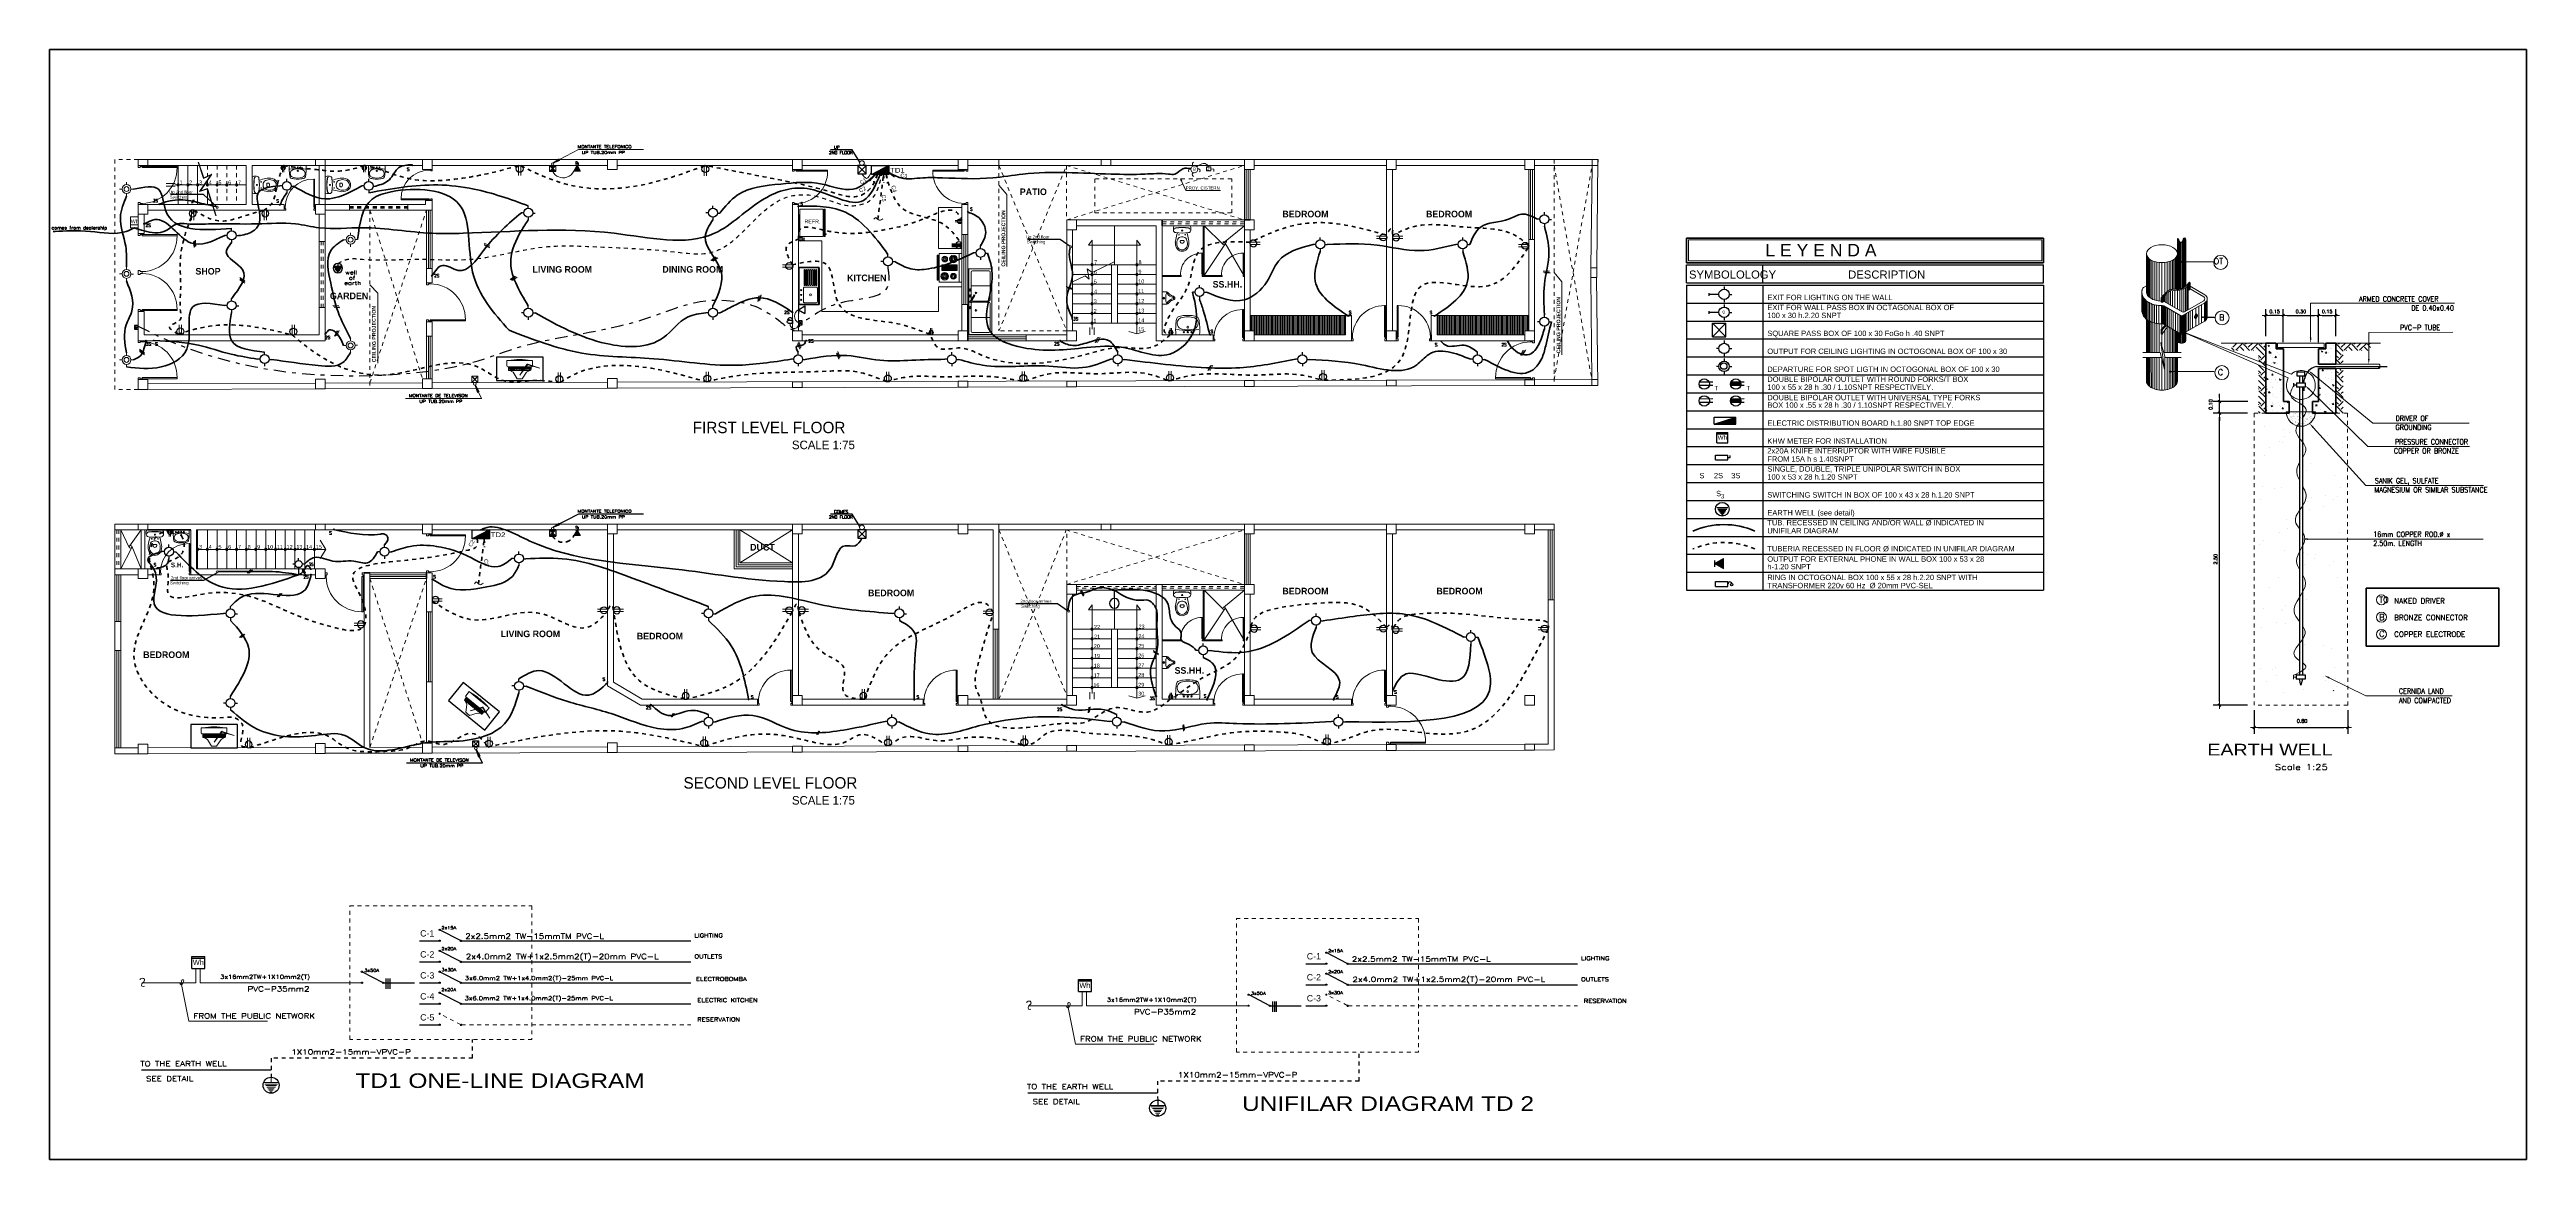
# Model space of a CAD drawing. Header units: millimetres. Extents: x 565 to 912, y 163 to 192.
# Drawn here: x 848.1 to 911.7, y 163.2 to 191.7 of the extents above; entities that cross this region are included whole.
import ezdxf
from ezdxf.enums import TextEntityAlignment as Align

# ---------------------------------------------------------------- set-up
doc = ezdxf.new("R2010")
doc.units = ezdxf.units.MM
doc.header["$LTSCALE"] = 0.0125
for name, pattern in [('DASHDOTX2', [50.8, 25.4, -12.7, 0, -12.7]), ('DASHED', [0.75, 0.5, -0.25]), ('DASHED2', [9.525, 6.35, -3.175]), ('HIDDEN', [0.375, 0.25, -0.125]), ('HIDDEN2', [0.1875, 0.125, -0.0625]), ('PHANTOM2', [1.25, 0.625, -0.125, 0.125, -0.125, 0.125, -0.125]), ('THERMA', [1.25, 0.625, -0.125, 0.125, -0.125, 0.125, -0.125])]:
    doc.linetypes.add(name, pattern=pattern)
for name, color, linetype, lineweight in [('01', 210, 'Continuous', 0), ('03', 3, 'Continuous', 0), ('06', 6, 'Continuous', 70), ('CASCO', 30, 'Continuous', 15), ('COLUMNAS', 162, 'Continuous', 40), ('COTAS', 9, 'Continuous', 9), ('cotas_v', 130, 'Continuous', 20), ('EQUIPO', 2, 'Continuous', 15), ('equipo 0.2', 152, 'Continuous', 25), ('equipo 01', 30, 'Continuous', 9), ('luz', 20, 'Continuous', 50), ('MARKO', 186, 'Continuous', 80), ('MURO ALTO', 40, 'Continuous', 70), ('MUROS', 240, 'Continuous', 40), ('P2A', 4, 'DASHED2', 35), ('PLUMA5', 5, 'DASHED2', 30), ('proy', 254, 'Continuous', 0), ('PROYECCCIONES', 9, 'DASHED2', 9), ('PROYECCIONES', 7, 'DASHED2', 30), ('TEXT', 3, 'Continuous', 20), ('TEXTO', 6, 'Continuous', 15), ('textoluz', 2, 'Continuous', 5), ('TEXTOS03', 3, 'Continuous', 20), ('TEXTURA', 210, 'Continuous', 5)]:
    doc.layers.add(name, color=color, linetype=linetype, lineweight=lineweight)
for name, color, linetype in [('02', 2, 'Continuous'), ('04', 4, 'Continuous'), ('1TOMACORRIENTE', 3, 'DASHED2'), ('CASCO1', 1, 'Continuous'), ('CONPT', 2, 'HIDDEN2'), ('DEQUIPO', 3, 'Continuous'), ('DIM', 1, 'Continuous'), ('ELECTRICAS', 3, 'Continuous'), ('EQUIP', 3, 'Continuous'), ('LINEA-1', 1, 'Continuous'), ('SANITARIOS', 3, 'Continuous'), ('TEXTOS02', 2, 'Continuous'), ('TEXTOS06', 6, 'Continuous'), ('TOMACORRIENTE', 3, 'DASHDOTX2')]:
    doc.layers.add(name, color=color, linetype=linetype)
doc.styles.add('ARIAL', font='arial.ttf')
doc.styles.add('F-1', font='arial.ttf', dxfattribs={"height": 0.3})
doc.styles.add('NOMBRE-2', font='arial.ttf')
doc.styles.add('op', font='romab___.ttf')
doc.styles.add('R02TITULOS', font='swisse.ttf', dxfattribs={"width": 1.2, "height": 1})
doc.styles.add('ROMANS', font='romans.shx')
doc.styles.add('SIMPLE', font='romans.shx', dxfattribs={"height": 0.1})
doc.styles.add('SIMPLE1', font='simplex.shx', dxfattribs={"width": 0.8, "height": 0.09})
doc.styles.add('SIMPLEX', font='simplex.shx')
doc.styles.add('STYLE1', font='arial.ttf', dxfattribs={"height": 0.5})
doc.styles.add('TEXCHICO', font='ARIALN.TTF', dxfattribs={"height": 0.1})
doc.dimstyles.new('LUIS', dxfattribs={"dimtxt": 0.09, "dimasz": 0.1, "dimexe": 0.16, "dimexo": 0.175, "dimgap": 0.06, "dimtad": 1, "dimzin": 5, "dimdsep": 46, "dimtxsty": 'ROMANS', "dimblk1": 'ARROW', "dimblk2": 'ARROW', "dimsah": 1, "dimcen": 2.5, "dimclrd": 1, "dimclre": 1, "dimclrt": 3, "dimadec": 0, "dimazin": 0, "dimtfac": 1, "dimtdec": 4, "dimtix": 1, "dimtmove": 2, "dimatfit": 3, "dimldrblk": 'ARROW', "dimfxl": 0, "dimtolj": 1, "dimtzin": 0, "dimarcsym": 0})
doc.dimstyles.get("Standard").update_dxf_attribs({"dimtxt": 0.18, "dimasz": 0.18, "dimexe": 0.18, "dimexo": 0.0625, "dimgap": 0.09, "dimtad": 0, "dimtih": 1, "dimtoh": 1, "dimdec": 4, "dimzin": 0, "dimdsep": 46, "dimtxsty": 'Standard', "dimcen": 0.09, "dimadec": 0, "dimazin": 0, "dimtfac": 1, "dimtdec": 4, "dimtofl": 0, "dimtmove": 0, "dimatfit": 3, "dimfxl": 0, "dimtolj": 1, "dimtzin": 0, "dimarcsym": 0})
doc.dimstyles.new('STYLE30', dxfattribs={"dimscale": 0, "dimtxt": 0.08, "dimasz": 0.1, "dimexe": 0.08, "dimexo": 0.08, "dimgap": 0.05, "dimtad": 1, "dimtih": 1, "dimtoh": 1, "dimzin": 0, "dimdsep": 46, "dimtxsty": 'Standard', "dimblk1": 'ARCHTICK', "dimcen": 0, "dimdle": 0.08, "dimclrd": 1, "dimclre": 1, "dimclrt": 3, "dimadec": 0, "dimazin": 0, "dimtfac": 0.5, "dimtofl": 0, "dimtmove": 0, "dimatfit": 3, "dimfxl": 0, "dimtolj": 1, "dimtzin": 0, "dimarcsym": 0})

# ---------------------------------------------------------------- blocks, each defined once
blk = doc.blocks.new('P1.0m')
at = {"layer": 'EQUIPO'}
blk.add_lwpolyline([(0.025, 0), (0.055, 0), (0.055, 0.9), (0.025, 0.9)], close=True, dxfattribs=at)
for points in [[(0, -0.1), (0.05, -0.1), (0.05, -0.05), (0.025, -0.05), (0.025, 0), (0, 0)], [(1, -0.1), (0.95, -0.1), (0.95, -0.05), (0.975, -0.05), (0.975, 0), (1, 0)]]:
    blk.add_lwpolyline(points, dxfattribs=at)
at = {"layer": 'EQUIPO', "color": 252}
blk.add_arc((0.065, -0.01), 0.91, 0.6296, 90.6296, dxfattribs=at)
blk = doc.blocks.new('p-0.80')
at = {"layer": 'proy', "xscale": -0.7999999999999545, "yscale": 0.8000000000000114}
blk.add_blockref('P1.0m', (0.8, 0.08), dxfattribs=at)
blk = doc.blocks.new('2SAINVI1')
at = {"color": 0, "linetype": 'ByBlock'}
for p, q in [((0, -0.183), (0, 0.183)), ((0.04, 0.222), (0.112, 0.222)), ((0.413, 0.048), (0.393, 0.048)), ((0.04, -0.222), (0.112, -0.222)), ((0.413, -0.048), (0.393, -0.048))]:
    blk.add_line(p, q, dxfattribs=at)
for centre, radius in [((0.122, 0), 0.0135), ((0.122, 0), 0.0135), ((0.23, 0.08), 0.0075), ((0.23, -0.08), 0.0075)]:
    blk.add_circle(centre, radius, dxfattribs=at)
for centre, radius, start, end in [((0.04, 0.183), 0.04, 90, 180), ((1.54, 0), 1.5, 173.72811, 186.27189), ((1.54, 0), 1.493, 173.67552, 186.33055), ((0.089, 0.16), 0.04, 90, 173.72811), ((0.096, 0.16), 0.04, 100.24284, 173.78586), ((0.112, 0.159), 0.064, 6.79305, 90), ((-1.219, 0), 1.404, 353.20695, 6.79305), ((0.85, -2.286), 2.5, 101.57439, 105.54399), ((0.46, 0), 0.18, 173.75809, 186.24191), ((0.396, 0.007), 0.116, 117.40268, 173.75809), ((0.458, -0.112), 0.25, 101.61952, 117.40268), ((0.476, -0.423), 0.6, 94.3794, 102.29067), ((0.676, 0), 0.3, 173.35084, 186.64916), ((0.393, 0.033), 0.015, 90, 173.35084), ((0.451, -0.079), 0.216, 60.88385, 101.61952), ((0.413, 0.018), 0.03, 36.8699, 90), ((0.44, -0.085), 0.26, 51.28687, 92.30283), ((0.389, 0), 0.06, 323.1301, 36.8699), ((0.495, 0), 0.126, 299.11615, 60.88385), ((0.495, 0), 0.16, 312.43623, 47.56377), ((0.04, -0.183), 0.04, 180, 270), ((0.089, -0.16), 0.04, 186.27189, 270), ((0.096, -0.16), 0.04, 186.21414, 259.75716), ((0.112, -0.159), 0.064, 270, 353.20695), ((0.85, 2.286), 2.5, 254.45601, 258.42561), ((0.396, -0.007), 0.116, 186.24191, 242.59732), ((0.458, 0.112), 0.25, 242.59732, 258.38048), ((0.476, 0.423), 0.6, 257.70933, 265.6206), ((0.393, -0.033), 0.015, 186.64916, 270), ((0.451, 0.079), 0.216, 258.38048, 299.11615), ((0.413, -0.018), 0.03, 270, 323.1301), ((0.44, 0.085), 0.26, 267.69717, 308.71313)]:
    blk.add_arc(centre, radius, start, end, dxfattribs=at)
blk = doc.blocks.new('2salago2')
at = {"color": 0}
blk.add_line((0.306, 0), (-0.306, 0), dxfattribs=at)
for centre, radius in [((-0.1, -0.07), 0.015), ((0, -0.198), 0.023), ((0, -0.07), 0.0175), ((0.1, -0.07), 0.015)]:
    blk.add_circle(centre, radius, dxfattribs=at)
for centre, radius, start, end in [((2.191, -0.113), 2.5, 177.42046, 183.45094), ((-2.191, -0.113), 2.5, 356.54906, 2.57954), ((0.446, -0.238), 0.75, 181.88246, 192.36757), ((0, -1.913), 1.8, 80.81644, 99.18356), ((-0.075, -0.34), 0.22, 195.68566, 206.82023), ((-0.229, -0.417), 0.048, 206.82023, 247.87668), ((-0.131, -0.29), 0.14, 111.339, 179.54199), ((-0.091, -0.29), 0.18, 179.54199, 199.36674), ((-0.129, -0.303), 0.14, 199.36674, 251.70004), ((-0.058, 0.002), 0.5, 247.87668, 263.78152), ((0, -0.625), 0.5, 68.661, 111.339), ((0, 0.086), 0.55, 251.70004, 288.29996), ((0, 0.9), 1.4, 265.38571, 274.61429), ((0.058, 0.002), 0.5, 276.21848, 292.12332), ((0.129, -0.303), 0.14, 288.29996, 340.63326), ((0.131, -0.29), 0.14, 0.45801, 68.661), ((0.229, -0.417), 0.048, 292.12332, 333.17977), ((0.091, -0.29), 0.18, 340.63326, 0.45801), ((0.075, -0.34), 0.22, 333.17977, 344.31434), ((-0.446, -0.238), 0.75, 347.63243, 358.11754)]:
    blk.add_arc(centre, radius, start, end, dxfattribs=at)
blk = doc.blocks.new('P0.9m')
at = {"xscale": 0.9000092295639774, "yscale": 0.9000092295639774, "zscale": 0.9000092295639774}
blk.add_blockref('P1.0m', (-0.9, 0), dxfattribs=at)
blk = doc.blocks.new('REFRIGPL')
at = {"color": 9}
for p, q in [((0, -0.2), (0, 0.2)), ((0.02, 0.2), (0, 0.2)), ((0.02, -0.2), (0.02, 0.2)), ((0.02, -0.2), (0, -0.2))]:
    blk.add_line(p, q, dxfattribs=at)
for p, q in [((0.04, -0.35), (0.04, 0.35)), ((0.04, 0.35), (0.64, 0.35)), ((0.64, 0.35), (0.64, -0.35)), ((0.66, 0.35), (0.66, -0.35)), ((0.66, 0.35), (0.69, 0.35)), ((0.69, 0.35), (0.69, -0.35)), ((0.64, -0.35), (0.04, -0.35)), ((0.66, -0.35), (0.69, -0.35))]:
    blk.add_line(p, q)
blk.add_lwpolyline([(0.69, -0.287), (0.714, -0.287), (0.714, -0.305), (0.69, -0.305)], close=True, dxfattribs=at)
at = {"color": 9, "style": 'TEXCHICO'}
blk.add_text('REFR.', height=0.1, dxfattribs=at).set_placement((0.155, -0.02))
blk = doc.blocks.new('Cocina~2')
for p, q in [((0, -3), (30, -3)), ((6, -24), (6, -25)), ((8, -25), (8, -24)), ((12, -6), (18, -6)), ((18, -20), (12, -20)), ((13, -20), (13, -6)), ((14, -6), (14, -20)), ((15, -20), (15, -6)), ((16, -6), (16, -20)), ((17, -20), (17, -6)), ((22, -25), (22, -24)), ((24, -24), (24, -25))]:
    blk.add_line(p, q)
for points in [[(0, -24), (0, 0), (30, 0), (30, -24)], [(2, -26), (2, -25), (28, -25), (28, -26)], [(12, -21), (12, -5), (18, -5), (18, -21)]]:
    blk.add_lwpolyline(points, close=True)
for centre, radius in [((6, -9), 4), ((6, -9), 3), ((6, -18), 3), ((6, -9), 2), ((6, -18), 2), ((6, -9), 1), ((6, -18), 1), ((24, -18), 4), ((24, -9), 3), ((24, -18), 3), ((24, -9), 2), ((24, -18), 2), ((24, -9), 1), ((24, -18), 1)]:
    blk.add_circle(centre, radius)
blk = doc.blocks.new('lav54x97')
at = {"color": 9}
for p, q in [((0.513, -0.146), (0.892, -0.146)), ((0.513, -0.176), (0.892, -0.176)), ((0.513, -0.196), (0.892, -0.196)), ((0.513, -0.226), (0.892, -0.226)), ((0.513, -0.246), (0.892, -0.246)), ((0.513, -0.276), (0.892, -0.276)), ((0.513, -0.296), (0.892, -0.296)), ((0.513, -0.326), (0.892, -0.326)), ((0.513, -0.346), (0.892, -0.346)), ((0.513, -0.376), (0.892, -0.376)), ((0.513, -0.396), (0.892, -0.396)), ((0.513, -0.426), (0.892, -0.426)), ((0.513, -0.446), (0.892, -0.446)), ((0.513, -0.476), (0.892, -0.476))]:
    blk.add_line(p, q, dxfattribs=at)
for points in [[(0, -0.51), (0, -0.03, -0.414214), (0.03, 0), (0.94, 0, -0.414214), (0.97, -0.03), (0.97, -0.51, -0.414214), (0.94, -0.54), (0.03, -0.54, -0.414214)], [(0.057, -0.458), (0.057, -0.158, -0.414214), (0.087, -0.128), (0.427, -0.128, -0.414214), (0.457, -0.158), (0.457, -0.458, -0.414214), (0.427, -0.488), (0.087, -0.488, -0.414214)]]:
    blk.add_lwpolyline(points, format="xyb", close=True)
blk.add_lwpolyline([(0.02, -0.51), (0.02, -0.03, -0.414214), (0.03, -0.02), (0.94, -0.02, -0.414214), (0.95, -0.03), (0.95, -0.51, -0.414214), (0.94, -0.52), (0.03, -0.52, -0.414214)], format="xyb", close=True, dxfattribs=at)
for centre, radius in [((0.132, -0.072), 0.015), ((0.257, -0.308), 0.025), ((0.257, -0.072), 0.015), ((0.382, -0.072), 0.015)]:
    blk.add_circle(centre, radius, dxfattribs=at)
for centre, start, end in [((0.513, -0.161), 90, 270), ((0.513, -0.211), 90, 270), ((0.513, -0.261), 90, 270), ((0.513, -0.311), 90, 270), ((0.513, -0.361), 90, 270), ((0.513, -0.411), 90, 270), ((0.513, -0.461), 90, 270), ((0.892, -0.161), 270, 90), ((0.892, -0.211), 270, 90), ((0.892, -0.261), 270, 90), ((0.892, -0.311), 270, 90), ((0.892, -0.361), 270, 90), ((0.892, -0.411), 270, 90), ((0.892, -0.461), 270, 90)]:
    blk.add_arc(centre, 0.015, start, end, dxfattribs=at)
blk = doc.blocks.new('Cofrega1')
for p, q in [((-0.84, -0.03), (-0.84, 0)), ((-0.84, 0), (0.84, 0)), ((0.84, 0), (0.84, -0.03)), ((-0.84, -0.03), (0.84, -0.03)), ((-0.84, -0.59), (-0.84, -0.03)), ((0.81, -0.62), (-0.81, -0.62)), ((-0.79, -0.54), (-0.79, -0.12)), ((-0.76, -0.09), (-0.402, -0.09)), ((-0.045, -0.57), (-0.76, -0.57)), ((-0.402, -0.09), (-0.045, -0.09)), ((-0.402, -0.09), (-0.402, -0.57)), ((-0.123, -0.048), (-0.18, -0.054)), ((-0.18, -0.054), (-0.18, -0.062)), ((-0.123, -0.068), (-0.18, -0.062)), ((-0.123, -0.048), (-0.123, -0.068)), ((-0.015, -0.12), (-0.015, -0.54)), ((0.007, -0.085), (0.162, -0.183)), ((0.016, -0.12), (0.016, -0.54)), ((0.02, -0.07), (0.172, -0.166)), ((0.76, -0.57), (0.046, -0.57)), ((0.052, -0.09), (0.403, -0.09)), ((0.173, -0.048), (0.116, -0.054)), ((0.116, -0.054), (0.116, -0.062)), ((0.173, -0.068), (0.116, -0.062)), ((0.162, -0.183), (0.172, -0.166)), ((0.173, -0.048), (0.173, -0.068)), ((0.327, -0.048), (0.27, -0.054)), ((0.27, -0.054), (0.27, -0.062)), ((0.327, -0.068), (0.27, -0.062)), ((0.327, -0.048), (0.327, -0.068)), ((0.403, -0.09), (0.76, -0.09)), ((0.403, -0.09), (0.403, -0.57)), ((0.79, -0.12), (0.79, -0.54)), ((0.84, -0.03), (0.84, -0.59))]:
    blk.add_line(p, q)
for centre in [(-0.224, -0.21), (-0.001, -0.065), (0.225, -0.21)]:
    blk.add_circle(centre, 0.0212)
for centre, start, end in [((-0.81, -0.59), 180, 270), ((-0.76, -0.12), 90, 180), ((-0.76, -0.54), 180, 270), ((-0.045, -0.12), 0, 90), ((-0.045, -0.54), 270, 0), ((0.046, -0.12), 131.60861, 180), ((0.046, -0.54), 180, 270), ((0.76, -0.12), 0, 90), ((0.76, -0.54), 270, 360), ((0.81, -0.59), 270, 0)]:
    blk.add_arc(centre, 0.03, start, end)
blk = doc.blocks.new('Urin-1zp')
for p, q in [((-0.156, 0), (0.156, 0)), ((-0.156, -0.12), (-0.156, 0)), ((0.156, -0.12), (0.156, 0))]:
    blk.add_line(p, q)
blk.add_lwpolyline([(0.156, -0.12, -0.230187), (0.128, -0.162, 0.160749), (0.05, -0.275, -1), (-0.05, -0.275, 0.160749), (-0.128, -0.162, -0.230187), (-0.156, -0.12)], format="xyb")
at = {"color": 9}
blk.add_lwpolyline([(-0.128, -0.11), (-0.128, -0.113), (-0.127, -0.116, 0.230187), (-0.113, -0.136), (-0.109, -0.138, -0.16973), (-0.019, -0.275, 1.058274), (0.019, -0.275, -0.16973), (0.109, -0.138), (0.113, -0.136, 0.23226), (0.127, -0.116), (0.128, -0.113), (0.128, -0.11)], format="xyb", dxfattribs=at)
for radius in [0.025, 0.015]:
    blk.add_circle((0, -0.045), radius, dxfattribs=at)
for centre, radius, start, end in [((0, -0.513), 0.423, 68.29685, 111.70315), ((-0.099, -0.111), 0.0284, 188.56693, 240.41874), ((-0.26, -0.336), 0.249, 14.22513, 52.75706)]:
    blk.add_arc(centre, radius, start, end)
blk = doc.blocks.new('Tv_p')
for p, q in [((-0.05, 0), (-0.137, -0.132)), ((0, 0), (-0.05, 0)), ((0, 0), (0.05, 0)), ((0.05, 0), (0.129, -0.132)), ((-0.395, -0.21), (-0.158, -0.279)), ((-0.16, -0.288), (-0.395, -0.21)), ((-0.255, -0.257), (-0.255, -0.362)), ((-0.255, -0.362), (0, -0.362)), ((0, -0.241), (-0.239, -0.241)), ((-0.224, -0.241), (-0.224, -0.184)), ((-0.208, -0.168), (0, -0.168)), ((-0.204, -0.185), (-0.204, -0.228)), ((-0.2, -0.186), (-0.204, -0.186)), ((-0.204, -0.228), (-0.2, -0.228)), ((-0.2, -0.228), (-0.2, -0.186)), ((-0.137, -0.132), (-0.199, -0.168)), ((-0.19, -0.186), (-0.194, -0.186)), ((-0.193, -0.185), (-0.193, -0.228)), ((-0.193, -0.228), (-0.19, -0.228)), ((-0.19, -0.228), (-0.19, -0.186)), ((-0.177, -0.186), (-0.181, -0.186)), ((-0.18, -0.185), (-0.18, -0.228)), ((-0.18, -0.228), (-0.177, -0.228)), ((-0.177, -0.228), (-0.177, -0.186)), ((-0.169, -0.185), (-0.169, -0.228)), ((-0.165, -0.186), (-0.169, -0.186)), ((-0.169, -0.228), (-0.165, -0.228)), ((-0.165, -0.228), (-0.165, -0.186)), ((-0.156, -0.185), (-0.156, -0.228)), ((-0.152, -0.186), (-0.156, -0.186)), ((-0.156, -0.228), (-0.152, -0.228)), ((-0.152, -0.228), (-0.152, -0.186)), ((-0.151, -0.276), (0, -0.076)), ((0, -0.076), (-0.143, -0.284)), ((-0.139, -0.186), (-0.143, -0.186)), ((-0.142, -0.185), (-0.142, -0.228)), ((-0.142, -0.228), (-0.139, -0.228)), ((-0.139, -0.228), (-0.139, -0.186)), ((-0.124, -0.186), (-0.128, -0.186)), ((-0.127, -0.185), (-0.127, -0.228)), ((-0.127, -0.228), (-0.124, -0.228)), ((-0.124, -0.228), (-0.124, -0.186)), ((-0.111, -0.186), (-0.115, -0.186)), ((-0.114, -0.185), (-0.114, -0.227)), ((-0.111, -0.223), (-0.111, -0.186)), ((-0.097, -0.186), (-0.101, -0.186)), ((-0.1, -0.185), (-0.1, -0.209)), ((-0.1, -0.222), (-0.1, -0.228)), ((-0.1, -0.228), (-0.097, -0.228)), ((-0.097, -0.204), (-0.097, -0.186)), ((-0.097, -0.228), (-0.097, -0.217)), ((-0.083, -0.186), (-0.085, -0.186)), ((-0.084, -0.185), (-0.084, -0.188)), ((-0.084, -0.199), (-0.084, -0.228)), ((-0.084, -0.228), (-0.081, -0.228)), ((-0.081, -0.228), (-0.081, -0.194)), ((-0.064, -0.186), (-0.068, -0.186)), ((-0.067, -0.185), (-0.067, -0.228)), ((-0.067, -0.228), (-0.064, -0.228)), ((-0.064, -0.228), (-0.064, -0.186)), ((-0.053, -0.185), (-0.053, -0.228)), ((-0.049, -0.186), (-0.053, -0.186)), ((-0.053, -0.228), (-0.049, -0.228)), ((-0.049, -0.228), (-0.049, -0.186)), ((-0.036, -0.186), (-0.04, -0.186)), ((-0.039, -0.185), (-0.039, -0.228)), ((-0.039, -0.228), (-0.036, -0.228)), ((-0.036, -0.228), (-0.036, -0.186)), ((-0.022, -0.186), (-0.026, -0.186)), ((-0.025, -0.185), (-0.025, -0.228)), ((-0.025, -0.228), (-0.022, -0.228)), ((-0.022, -0.228), (-0.022, -0.186)), ((-0.011, -0.185), (-0.011, -0.228)), ((-0.007, -0.186), (-0.011, -0.186)), ((-0.011, -0.228), (-0.007, -0.228)), ((-0.007, -0.228), (-0.007, -0.186)), ((0.208, -0.168), (0, -0.168)), ((0, -0.241), (0.239, -0.241)), ((0.255, -0.362), (0, -0.362)), ((0.007, -0.228), (0.007, -0.186)), ((0.007, -0.186), (0.011, -0.186)), ((0.011, -0.228), (0.007, -0.228)), ((0.011, -0.185), (0.011, -0.228)), ((0.022, -0.186), (0.026, -0.186)), ((0.022, -0.228), (0.022, -0.186)), ((0.025, -0.228), (0.022, -0.228)), ((0.025, -0.185), (0.025, -0.228)), ((0.036, -0.186), (0.04, -0.186)), ((0.036, -0.228), (0.036, -0.186)), ((0.039, -0.228), (0.036, -0.228)), ((0.039, -0.185), (0.039, -0.228)), ((0.049, -0.186), (0.053, -0.186)), ((0.049, -0.228), (0.049, -0.186)), ((0.053, -0.228), (0.049, -0.228)), ((0.053, -0.185), (0.053, -0.228)), ((0.064, -0.186), (0.068, -0.186)), ((0.064, -0.228), (0.064, -0.186)), ((0.067, -0.228), (0.064, -0.228)), ((0.067, -0.185), (0.067, -0.228)), ((0.081, -0.186), (0.085, -0.186)), ((0.081, -0.228), (0.081, -0.186)), ((0.084, -0.228), (0.081, -0.228)), ((0.084, -0.185), (0.084, -0.228)), ((0.097, -0.186), (0.101, -0.186)), ((0.097, -0.228), (0.097, -0.186)), ((0.1, -0.228), (0.097, -0.228)), ((0.1, -0.185), (0.1, -0.228)), ((0.111, -0.186), (0.115, -0.186)), ((0.111, -0.228), (0.111, -0.186)), ((0.114, -0.228), (0.111, -0.228)), ((0.114, -0.185), (0.114, -0.228)), ((0.124, -0.186), (0.128, -0.186)), ((0.124, -0.228), (0.124, -0.186)), ((0.127, -0.228), (0.124, -0.228)), ((0.127, -0.185), (0.127, -0.228)), ((0.129, -0.132), (0.199, -0.168)), ((0.139, -0.186), (0.143, -0.186)), ((0.139, -0.228), (0.139, -0.186)), ((0.142, -0.228), (0.139, -0.228)), ((0.142, -0.185), (0.142, -0.228)), ((0.152, -0.186), (0.156, -0.186)), ((0.152, -0.228), (0.152, -0.186)), ((0.156, -0.228), (0.152, -0.228)), ((0.156, -0.185), (0.156, -0.228)), ((0.165, -0.186), (0.169, -0.186)), ((0.165, -0.228), (0.165, -0.186)), ((0.169, -0.228), (0.165, -0.228)), ((0.169, -0.185), (0.169, -0.228)), ((0.177, -0.186), (0.181, -0.186)), ((0.177, -0.228), (0.177, -0.186)), ((0.18, -0.228), (0.177, -0.228)), ((0.18, -0.185), (0.18, -0.228)), ((0.19, -0.186), (0.194, -0.186)), ((0.19, -0.228), (0.19, -0.186)), ((0.193, -0.228), (0.19, -0.228)), ((0.193, -0.185), (0.193, -0.228)), ((0.2, -0.228), (0.2, -0.186)), ((0.2, -0.186), (0.204, -0.186)), ((0.204, -0.228), (0.2, -0.228)), ((0.204, -0.185), (0.204, -0.228)), ((0.224, -0.241), (0.224, -0.184)), ((0.255, -0.257), (0.255, -0.362))]:
    blk.add_line(p, q)
blk.add_circle((-0.152, -0.285), 0.00907)
for centre, radius, start, end in [((-0.239, -0.257), 0.0162, 90, 180), ((-0.03, 0.635), 1.016, 258.9245, 271.6974), ((-0.208, -0.184), 0.0162, 90, 180), ((0.03, 0.635), 1.016, 268.3026, 281.0755), ((0.208, -0.184), 0.0162, 360, 90), ((0.239, -0.257), 0.0162, 0, 90)]:
    blk.add_arc(centre, radius, start, end)
blk = doc.blocks.new('tv')
at = {"layer": 'equipo 0.2'}
blk.add_lwpolyline([(-0.355, -0.759), (0.245, -0.759), (0.245, 0.441), (-0.355, 0.441)], close=True, dxfattribs=at)
at = {"layer": 'equipo 01', "xscale": 1.295999999999992, "yscale": 1.295999999999992, "zscale": 1.295999999999992, "rotation": 90}
blk.add_blockref('Tv_p', (-0.312, -0.155), dxfattribs=at)
blk = doc.blocks.new('ARROW')
at = {"color": 1, "linetype": 'ByBlock'}
blk.add_line((0.95, 0), (-0.95, 0), dxfattribs=at)
at = {"layer": 'COTAS', "color": 4}
blk.add_line((0.33, 0.33), (-0.33, -0.33), dxfattribs=at)
blk = doc.blocks.new('*D254')
at = {"layer": 'Defpoints', "color": 0, "transparency": 16777216}
for p in [(903.856, 182.381), (904.745, 182.381), (904.746, 174.881)]:
    blk.add_point(p, dxfattribs=at)
at = {"layer": 'proy', "color": 1, "lineweight": -2, "transparency": 16777216}
for p, q in [((904.57, 182.381), (903.696, 182.381)), ((903.856, 174.981), (903.856, 182.281)), ((904.571, 174.881), (903.696, 174.881))]:
    blk.add_line(p, q, dxfattribs=at)
at = {"layer": 'proy', "color": 1, "lineweight": -2, "transparency": 16777216, "xscale": 0.1, "yscale": 0.1, "zscale": 0.1}
for p, rotation in [((903.856, 182.381), 90), ((903.856, 174.881), 270)]:
    blk.add_blockref('ARROW', p, dxfattribs=dict(at, rotation=rotation))
at = {"layer": 'proy', "color": 3, "transparency": 16777216, "insert": (903.751, 178.631), "char_height": 0.09, "attachment_point": 5, "rotation": 90, "style": 'ROMANS'}
blk.add_mtext('\\A1;2.50', dxfattribs=at)
blk = doc.blocks.new('*D255')
at = {"layer": 'Defpoints', "color": 0, "transparency": 16777216}
for p in [(904.746, 174.933), (907.146, 174.934), (907.146, 174.31)]:
    blk.add_point(p, dxfattribs=at)
at = {"layer": 'proy', "color": 1, "lineweight": -2, "transparency": 16777216}
for p, q in [((904.746, 174.758), (904.746, 174.15)), ((904.846, 174.31), (907.046, 174.31)), ((907.146, 174.759), (907.146, 174.15))]:
    blk.add_line(p, q, dxfattribs=at)
at = {"layer": 'proy', "color": 1, "lineweight": -2, "transparency": 16777216, "xscale": 0.1, "yscale": 0.1, "zscale": 0.1, "rotation": 180}
blk.add_blockref('ARROW', (904.746, 174.31), dxfattribs=at)
at = {"layer": 'proy', "color": 1, "lineweight": -2, "transparency": 16777216, "xscale": 0.1, "yscale": 0.1, "zscale": 0.1}
blk.add_blockref('ARROW', (907.146, 174.31), dxfattribs=at)
at = {"layer": 'proy', "color": 3, "transparency": 16777216, "insert": (905.975, 174.476), "char_height": 0.09, "attachment_point": 5, "style": 'ROMANS'}
blk.add_mtext('\\A1;0.80', dxfattribs=at)
blk = doc.blocks.new('*D256')
at = {"layer": 'Defpoints', "color": 0, "transparency": 16777216}
for p in [(906.844, 184.889), (906.394, 184.032), (906.844, 184.182)]:
    blk.add_point(p, dxfattribs=at)
at = {"layer": 'proy', "color": 1, "lineweight": -2, "transparency": 16777216}
for p, q in [((906.394, 184.207), (906.394, 185.049)), ((906.494, 184.889), (906.744, 184.889)), ((906.844, 184.357), (906.844, 185.049))]:
    blk.add_line(p, q, dxfattribs=at)
at = {"layer": 'proy', "color": 1, "lineweight": -2, "transparency": 16777216, "xscale": 0.1, "yscale": 0.1, "zscale": 0.1, "rotation": 180}
blk.add_blockref('ARROW', (906.394, 184.889), dxfattribs=at)
at = {"layer": 'proy', "color": 1, "lineweight": -2, "transparency": 16777216, "xscale": 0.1, "yscale": 0.1, "zscale": 0.1}
blk.add_blockref('ARROW', (906.844, 184.889), dxfattribs=at)
at = {"layer": 'proy', "color": 3, "transparency": 16777216, "insert": (906.619, 184.994), "char_height": 0.09, "attachment_point": 5, "style": 'ROMANS'}
blk.add_mtext('\\A1;0.15', dxfattribs=at)
blk = doc.blocks.new('*D257')
at = {"layer": 'Defpoints', "color": 0, "transparency": 16777216}
for p in [(906.394, 184.889), (905.494, 184.031), (906.394, 184.032)]:
    blk.add_point(p, dxfattribs=at)
at = {"layer": 'proy', "color": 1, "lineweight": -2, "transparency": 16777216}
for p, q in [((905.494, 184.206), (905.494, 185.049)), ((905.594, 184.889), (906.294, 184.889)), ((906.394, 184.207), (906.394, 185.049))]:
    blk.add_line(p, q, dxfattribs=at)
at = {"layer": 'proy', "color": 1, "lineweight": -2, "transparency": 16777216, "xscale": 0.1, "yscale": 0.1, "zscale": 0.1, "rotation": 180}
blk.add_blockref('ARROW', (905.494, 184.889), dxfattribs=at)
at = {"layer": 'proy', "color": 1, "lineweight": -2, "transparency": 16777216, "xscale": 0.1, "yscale": 0.1, "zscale": 0.1}
blk.add_blockref('ARROW', (906.394, 184.889), dxfattribs=at)
at = {"layer": 'proy', "color": 3, "transparency": 16777216, "insert": (905.944, 184.994), "char_height": 0.09, "attachment_point": 5, "style": 'ROMANS'}
blk.add_mtext('\\A1;0.30', dxfattribs=at)
blk = doc.blocks.new('_DOT')
at = {"color": 0, "linetype": 'ByBlock', "ltscale": 0.15}
blk.add_line((-0.5, 0), (-1, 0), dxfattribs=at)
at = {"color": 0, "linetype": 'ByBlock', "ltscale": 0.15, "const_width": 0.5}
blk.add_lwpolyline([(-0.25, 0, 1), (0.25, 0, 1)], format="xyb", close=True, dxfattribs=at)
blk = doc.blocks.new('*D252')
at = {"layer": 'Defpoints', "color": 0, "transparency": 16777216}
for p in [(903.856, 182.681), (904.759, 182.681), (904.745, 182.381)]:
    blk.add_point(p, dxfattribs=at)
at = {"layer": 'proy', "color": 1, "lineweight": -2, "transparency": 16777216}
for p, q in [((904.584, 182.681), (903.696, 182.681)), ((903.856, 182.781), (903.856, 182.881)), ((903.856, 182.381), (903.856, 182.681)), ((904.57, 182.381), (903.696, 182.381)), ((903.856, 182.281), (903.856, 182.181))]:
    blk.add_line(p, q, dxfattribs=at)
at = {"layer": 'proy', "color": 1, "lineweight": -2, "transparency": 16777216, "xscale": 0.1, "yscale": 0.1, "zscale": 0.1}
for p, rotation in [((903.856, 182.681), 270), ((903.856, 182.381), 90)]:
    blk.add_blockref('ARROW', p, dxfattribs=dict(at, rotation=rotation))
at = {"layer": 'proy', "color": 3, "transparency": 16777216, "insert": (903.627, 182.602), "char_height": 0.09, "attachment_point": 5, "rotation": 90, "style": 'ROMANS'}
blk.add_mtext('\\A1;0.10', dxfattribs=at)
blk = doc.blocks.new('*D253')
at = {"layer": 'Defpoints', "color": 0, "transparency": 16777216}
for p in [(905.044, 184.889), (905.044, 184.181), (905.494, 184.031)]:
    blk.add_point(p, dxfattribs=at)
at = {"layer": 'proy', "color": 1, "lineweight": -2, "transparency": 16777216}
for p, q in [((905.044, 184.356), (905.044, 185.049)), ((905.394, 184.889), (905.144, 184.889)), ((905.494, 184.206), (905.494, 185.049))]:
    blk.add_line(p, q, dxfattribs=at)
at = {"layer": 'proy', "color": 1, "lineweight": -2, "transparency": 16777216, "xscale": 0.1, "yscale": 0.1, "zscale": 0.1, "rotation": 180}
blk.add_blockref('ARROW', (905.044, 184.889), dxfattribs=at)
at = {"layer": 'proy', "color": 1, "lineweight": -2, "transparency": 16777216, "xscale": 0.1, "yscale": 0.1, "zscale": 0.1}
blk.add_blockref('ARROW', (905.494, 184.889), dxfattribs=at)
at = {"layer": 'proy', "color": 3, "transparency": 16777216, "insert": (905.269, 184.994), "char_height": 0.09, "attachment_point": 5, "style": 'ROMANS'}
blk.add_mtext('\\A1;0.15', dxfattribs=at)
blk = doc.blocks.new('_ARCHTICK')
at = {"color": 0, "linetype": 'ByBlock', "const_width": 0.15}
blk.add_lwpolyline([(-0.5, -0.5), (0.5, 0.5)], dxfattribs=at)
blk = doc.blocks.new('8')
at = {"layer": 'DEQUIPO', "color": 3, "linetype": 'Continuous'}
for p, q in [((0.108, 0.108), (-0.108, -0.108)), ((0.108, -0.108), (-0.108, 0.108))]:
    blk.add_line(p, q, dxfattribs=at)
blk.add_lwpolyline([(0.108, -0.108), (0.108, 0.108), (-0.108, 0.108), (-0.108, -0.108)], close=True, dxfattribs=at)
blk = doc.blocks.new('A$C1EEE34EB')
at = {"layer": 'TOMACORRIENTE', "linetype": 'ByBlock', "ltscale": 0.3}
for p, q in [((0, 0), (0.13, 0.13)), ((0, 0.13), (0.13, 0))]:
    blk.add_line(p, q, dxfattribs=at)
at = {"layer": 'TOMACORRIENTE', "linetype": 'ByBlock'}
blk.add_lwpolyline([(0, 0), (0.13, 0), (0.13, 0.13), (0, 0.13)], close=True, dxfattribs=at)
blk = doc.blocks.new('A$C68E1643D')
at = {"layer": 'ELECTRICAS', "linetype": 'Continuous', "ltscale": 0.15}
blk.add_hatch(color=3, dxfattribs=at).paths.add_polyline_path([(0.084, 0.111, 1), (0.114, 0.111, 1)])
at = {"layer": '02'}
blk.add_line((0, 0), (0.15, 0), dxfattribs=at)
at = {"layer": 'ELECTRICAS', "color": 3, "linetype": 'DASHED2', "ltscale": 0.2}
for p, q in [((0.001, 0), (0.001, 0.059)), ((0.081, 0), (0.001, 0)), ((0.081, 0.067), (0.081, 0))]:
    blk.add_line(p, q, dxfattribs=at)
at = {"layer": 'ELECTRICAS', "color": 3, "linetype": 'Continuous', "ltscale": 0.15}
blk.add_circle((0.099, 0.111), 0.015, dxfattribs=at)
at = {"layer": 'ELECTRICAS', "linetype": 'THERMA', "ltscale": 0.3}
for centre, radius, start, end in [((0.131, 0.059), 0.13, 145.05733, 180.42056), ((0.041, 0.123), 0.02, 33.78032, 146.21968), ((-0.049, 0.059), 0.13, 3.30676, 34.94267)]:
    blk.add_arc(centre, radius, start, end, dxfattribs=at)
at = {"layer": 'ELECTRICAS', "color": 3, "linetype": 'Continuous', "ltscale": 0.15}
blk.add_arc((0.088, 0.058), 0.0586, 262.7793, 64.06817, dxfattribs=at)
blk = doc.blocks.new('A$C0B1C6A80')
at = {"layer": 'TOMACORRIENTE', "linetype": 'ByBlock', "ltscale": 0.3}
for p, q in [((0, 0.065), (0.113, 0.13)), ((0, 0.13), (0, 0)), ((0, 0.065), (0.113, 0)), ((0.113, 0.13), (0.113, 0))]:
    blk.add_line(p, q, dxfattribs=at)
blk = doc.blocks.new('TIMBRE')
at = {"layer": 'ELECTRICAS', "linetype": 'Continuous', "ltscale": 0.15}
blk.add_hatch(color=3, dxfattribs=at).paths.add_polyline_path([(-0.022, 0, 1), (0.022, 0, 1)])
at = {"layer": 'ELECTRICAS', "color": 3, "linetype": 'Continuous', "ltscale": 0.15}
blk.add_circle((0, 0), 0.0225, dxfattribs=at)
at = {"layer": 'TOMACORRIENTE', "linetype": 'ByBlock', "ltscale": 0.3}
blk.add_lwpolyline([(-0.047, -0.047), (0.05, -0.047), (0.05, 0.051), (-0.047, 0.051)], close=True, dxfattribs=at)
blk = doc.blocks.new('A$C4EF55ED4')
at = {"layer": '04', "color": 3, "ltscale": 0.25}
for p, q in [((0.236, 0.169), (0.009, 0.169)), ((0.22, 0.145), (0.026, 0.145)), ((0.204, 0.121), (0.042, 0.121)), ((0.188, 0.097), (0.058, 0.097)), ((0.172, 0.073), (0.074, 0.073)), ((0.159, 0.049), (0.089, 0.049)), ((0.143, 0.025), (0.104, 0.025)), ((0.122, 0.245), (0.122, 0.169))]:
    blk.add_line(p, q, dxfattribs=at)
blk.add_circle((0.122, 0.122), 0.122, dxfattribs=at)
blk = doc.blocks.new('A$C29A34F68')
at = {"layer": 'LINEA-1', "linetype": 'Continuous', "ltscale": 0.13}
blk.add_hatch(color=256, dxfattribs=at).paths.add_polyline_path([(0.187, 0.019), (0, 0.04), (0, 0.02), (0, 0)])
for p, q in [((0.187, 0.019), (0, 0.04)), ((0, 0.04), (0, 0.02)), ((0, 0), (0, 0.02)), ((0.187, 0.019), (0, 0))]:
    blk.add_line(p, q, dxfattribs=at)
blk = doc.blocks.new('A$C75043404')
at = {"layer": '04', "ltscale": 0.25}
blk.add_hatch(color=43, dxfattribs=at).paths.add_polyline_path([(0.1, 0.08), (0.242, 0), (0.242, 0.16)])
at = {"layer": '04', "color": 43, "ltscale": 0.25}
for p, q in [((0.1, 0.08), (0.242, 0.16)), ((0.1, 0.026), (0.1, 0.127)), ((0.1, 0.08), (0.242, 0)), ((0.242, 0), (0.242, 0.16))]:
    blk.add_line(p, q, dxfattribs=at)
at = {"layer": '04', "color": 43, "linetype": 'Continuous', "ltscale": 0.25}
blk.add_circle((0.025, 0.092), 0.0247, dxfattribs=at)
blk.add_arc((0.054, 0.101), 0.0533, 210.0477, 339.91504, dxfattribs=at)
blk = doc.blocks.new('A$C66DD50C7')
at = {"layer": '02', "color": 4}
for p, q in [((0.064, 0.179), (0, 0.179)), ((0.179, 0.294), (0.179, 0.359)), ((0.179, 0.064), (0.179, 0)), ((0.294, 0.173), (0.359, 0.173))]:
    blk.add_line(p, q, dxfattribs=at)
blk.add_circle((0.179, 0.179), 0.115, dxfattribs=at)
blk = doc.blocks.new('111')
at = {"layer": 'SANITARIOS', "lineweight": 13, "ltscale": 0.13}
for p, q in [((168.424, -40.009), (168.678, -40.009)), ((168.424, -40.069), (168.678, -40.069))]:
    blk.add_line(p, q, dxfattribs=at)
at = {"layer": 'SANITARIOS'}
blk.add_circle((168.507, -40.039), 0.0886, dxfattribs=at)
blk = doc.blocks.new('SL')
at = {"layer": 'proy', "ltscale": 0.25}
for p, q in [((-0.115, 0), (-0.179, 0)), ((0, 0.115), (0, 0.179)), ((-0.001, -0.115), (-0.001, -0.179)), ((0.115, -0.006), (0.179, -0.006))]:
    blk.add_line(p, q, dxfattribs=at)
for radius in [0.115, 0.0629]:
    blk.add_circle((0, 0), radius, dxfattribs=at)
blk = doc.blocks.new('A$C678C3BC0')
at = {"layer": '04', "color": 3, "ltscale": 0.25}
for p, q in [((0, 0.121), (0.252, 0.121)), ((0, 0.087), (0.261, 0.087)), ((0, 0.048), (0.253, 0.047))]:
    blk.add_line(p, q, dxfattribs=at)
blk.add_circle((0.179, 0.083), 0.0828, dxfattribs=at)
blk = doc.blocks.new('A$C5E30394C')
at = {"layer": 'ELECTRICAS', "color": 3, "linetype": 'HIDDEN', "ltscale": 0.15, "xscale": -1, "rotation": 0.1517862126935811}
blk.add_blockref('A$C678C3BC0', (0.262, 0), dxfattribs=at)
blk = doc.blocks.new('interr-agua')
at = {"layer": 'proy', "linetype": 'ByBlock', "ltscale": 0.3}
h = blk.add_hatch(color=256, dxfattribs=at)
h.paths.add_polyline_path([(0.031, 0.089, 0.322823), (-0.01, 0.032, 0.322823), (0.031, -0.024)])
h.paths.add_polyline_path([(0.068, 0.089), (0.068, -0.024, 0.322823), (0.109, 0.032, 0.322823)])
for p, q in [((0.031, 0.089), (0.031, -0.08)), ((0.068, 0.089), (0.068, -0.08))]:
    blk.add_line(p, q, dxfattribs=at)
at = {"layer": 'proy', "ltscale": 0.3}
blk.add_circle((0.05, 0.032), 0.0593, dxfattribs=at)
blk = doc.blocks.new('2')
at = {"layer": 'DEQUIPO', "color": 3, "linetype": 'Continuous'}
blk.add_line((0.212, 0), (0, 0), dxfattribs=at)
blk.add_circle((0.337, 0), 0.125, dxfattribs=at)
at = {"layer": 'EQUIP'}
for p, q in [((0, 0.058), (0, -0.058)), ((0.212, 0), (0.154, 0))]:
    blk.add_line(p, q, dxfattribs=at)
blk = doc.blocks.new('braquet')
at = {"layer": '02', "color": 4, "linetype": 'Continuous', "ltscale": 0.25}
for p, q in [((-0.091, 0.272), (-0.15, 0.272)), ((0, 0.363), (0, 0.423)), ((0.149, 0.273), (0.09, 0.273))]:
    blk.add_line(p, q, dxfattribs=at)
at = {"layer": '02', "color": 4, "linetype": 'Continuous', "ltscale": 0.3}
for p, q in [((0.091, 0), (-0.091, 0)), ((0, 0.181), (0, 0))]:
    blk.add_line(p, q, dxfattribs=at)
blk.add_circle((0, 0.272), 0.0907, dxfattribs=at)

msp = doc.modelspace()

# ---------------------------------------------------------------- hatches: boundary and pattern name
at = {"layer": '04', "ltscale": 0.25}
for points in [[(891.55635, 183.17947), (891.3114, 183.17929, 0.0980961), (891.30139, 183.12877, 0.06955682), (891.30647, 183.09243), (891.5614, 183.09262, 0.06918842), (891.56643, 183.12877, 0.09846628)], [(891.55635, 182.74519), (891.3114, 182.74501, 0.0980961), (891.30139, 182.69449, 0.06955682), (891.30647, 182.65815), (891.5614, 182.65834, 0.06918842), (891.56643, 182.69449, 0.09846628)], [(891.12086, 178.39624), (891.12086, 178.65267), (890.89514, 178.52446)]]:
    msp.add_hatch(color=43, dxfattribs=at).paths.add_polyline_path(points)
h = msp.add_hatch(color=43, dxfattribs=at)
h.paths.add_polyline_path([(861.06037, 179.30569), (860.98175, 179.22721), (861.13907, 179.22721)])
h.paths.add_polyline_path([(861.06045, 179.30577), (861.13907, 179.38426), (860.98175, 179.38426)])
at = {"layer": 'ELECTRICAS', "ltscale": 0.15}
for points in [[(869.25165, 188.513), (869.68909, 188.513), (869.68909, 188.74212)], [(858.99782, 179.15514), (859.43526, 179.15514), (859.43526, 179.38426)]]:
    msp.add_hatch(color=256, dxfattribs=at).paths.add_polyline_path(points)
at = {"layer": 'P2A'}
msp.add_hatch(color=256, dxfattribs=at).paths.add_polyline_path([(890.8771, 182.10255), (891.43814, 182.10255), (891.43814, 182.28271)])
at = {"layer": 'proy', "linetype": 'ByBlock', "ltscale": 0.3}
h = msp.add_hatch(color=256, dxfattribs=at)
h.paths.add_polyline_path([(856.2072, 188.73908, 0.32282281), (856.16666, 188.68283, 0.32282281), (856.2072, 188.62658)])
h.paths.add_polyline_path([(856.28524, 188.68283, 0.32282281), (856.2447, 188.73908), (856.2447, 188.62658, 0.32282281)])
at = {"layer": 'proy'}
h = msp.add_hatch(color=256, dxfattribs=at)
h.paths.add_polyline_path([(861.06037, 188.66356), (860.98175, 188.58507), (861.13907, 188.58507)])
h.paths.add_polyline_path([(861.06045, 188.66363), (861.13907, 188.74212), (860.98175, 188.74212)])
at = {"layer": 'proy', "linetype": 'ByBlock', "ltscale": 0.3}
h = msp.add_hatch(color=256, dxfattribs=at)
h.paths.add_polyline_path([(871.56607, 187.32792, 0.72075922), (871.45357, 187.32792)])
h.paths.add_polyline_path([(871.56607, 187.29042), (871.45357, 187.29042, 0.72075922)])
h = msp.add_hatch(color=256, dxfattribs=at)
edge = h.paths.add_edge_path()
edge.add_ellipse((867.42526, 186.85512), major_axis=(-0.03977, 0.03977), ratio=1, start_angle=64.4712206, end_angle=205.5287794, ccw=False)
edge.add_line((867.37222, 186.83637), (867.47829, 186.83637))
edge = h.paths.add_edge_path()
edge.add_ellipse((867.42526, 186.85512), major_axis=(0.03977, 0.03977), ratio=1, start_angle=-25.5287794, end_angle=115.5287794, ccw=False)
edge.add_line((867.47829, 186.87387), (867.37222, 186.87387))
h = msp.add_hatch(color=256, dxfattribs=at)
h.paths.add_polyline_path([(870.79685, 184.39212, 0.32282281), (870.83739, 184.44837, 0.32282281), (870.79685, 184.50462)])
h.paths.add_polyline_path([(870.75935, 184.39212), (870.75935, 184.50462, 0.32282281), (870.71881, 184.44837, 0.32282281)])
at = {"layer": 'TEXTURA'}
h = msp.add_hatch(dxfattribs=at)
h.set_pattern_fill('LINE', color=256, scale=0.0001, style=0)
h.set_pattern_definition([(0, (421.06390823, 27.69659948), (0, 0.0003175), [])])
h.paths.add_polyline_path([(851.41488, 188.24318, 1), (851.47413, 188.24318, 1)])
h = msp.add_hatch(dxfattribs=at)
h.set_pattern_fill('LINE', color=256, scale=0.0001, style=0)
h.set_pattern_definition([(0, (421.31390823, 27.69554045), (0, 0.0003175), [])])
h.paths.add_polyline_path([(851.66488, 188.24212, 1), (851.72413, 188.24212, 1)])
h = msp.add_hatch(dxfattribs=at)
h.set_pattern_fill('LINE', color=256, scale=0.0001, style=0)
h.set_pattern_definition([(0, (421.56390823, 27.69659948), (0, 0.0003175), [])])
h.paths.add_polyline_path([(851.91488, 188.24318, 1), (851.97413, 188.24318, 1)])
h = msp.add_hatch(dxfattribs=at)
h.set_pattern_fill('LINE', color=256, scale=0.0001, style=0)
h.set_pattern_definition([(0, (421.81390823, 27.69659948), (0, 0.0003175), [])])
h.paths.add_polyline_path([(852.16488, 188.24318, 1), (852.22413, 188.24318, 1)])
h = msp.add_hatch(dxfattribs=at)
h.set_pattern_fill('LINE', color=256, scale=0.0001, style=0)
h.set_pattern_definition([(0, (422.06390823, 27.69659948), (0, 0.0003175), [])])
h.paths.add_polyline_path([(852.41488, 188.24318, 1), (852.47413, 188.24318, 1)])
h = msp.add_hatch(dxfattribs=at)
h.set_pattern_fill('LINE', color=256, scale=0.0001, style=0)
h.set_pattern_definition([(0, (422.31390823, 27.69554045), (0, 0.0003175), [])])
h.paths.add_polyline_path([(852.66488, 188.24212, 1), (852.72413, 188.24212, 1)])
h = msp.add_hatch(dxfattribs=at)
h.set_pattern_fill('LINE', color=256, scale=0.0001, style=0)
h.set_pattern_definition([(0, (422.56390823, 27.69554045), (0, 0.0003175), [])])
h.paths.add_polyline_path([(852.91488, 188.24212, 1), (852.97413, 188.24212, 1)])
h = msp.add_hatch(dxfattribs=at)
h.set_pattern_fill('LINE', color=256, scale=0.0001, style=0)
h.set_pattern_definition([(0, (444.52709266, 25.64659948), (0, 0.0003175), [])])
h.paths.add_polyline_path([(874.87806, 186.19318, 1), (874.93732, 186.19318, 1)])
h = msp.add_hatch(dxfattribs=at)
h.set_pattern_fill('LINE', color=256, scale=0.0001, style=0)
h.set_pattern_definition([(0, (444.52709266, 25.39659948), (0, 0.0003175), [])])
h.paths.add_polyline_path([(874.87806, 185.94318, 1), (874.93732, 185.94318, 1)])
h = msp.add_hatch(dxfattribs=at)
h.set_pattern_fill('LINE', color=256, scale=0.0001, style=0)
h.set_pattern_definition([(0, (444.52709266, 25.14659948), (0, 0.0003175), [])])
h.paths.add_polyline_path([(874.87806, 185.69318, 1), (874.93732, 185.69318, 1)])
h = msp.add_hatch(dxfattribs=at)
h.set_pattern_fill('LINE', color=256, scale=0.0001, style=0)
h.set_pattern_definition([(0, (445.6785132, 25.64554045), (0, 0.0003175), [])])
h.paths.add_polyline_path([(876.02948, 186.19212, 1), (876.08874, 186.19212, 1)])
h = msp.add_hatch(dxfattribs=at)
h.set_pattern_fill('LINE', color=256, scale=0.0001, style=0)
h.set_pattern_definition([(0, (445.6785132, 25.39554045), (0, 0.0003175), [])])
h.paths.add_polyline_path([(876.02948, 185.94212, 1), (876.08874, 185.94212, 1)])
h = msp.add_hatch(dxfattribs=at)
h.set_pattern_fill('LINE', color=256, scale=0.0001, style=0)
h.set_pattern_definition([(0, (445.6785132, 25.14554045), (0, 0.0003175), [])])
h.paths.add_polyline_path([(876.02948, 185.69212, 1), (876.08874, 185.69212, 1)])
h = msp.add_hatch(dxfattribs=at)
h.set_pattern_fill('LINE', color=256, scale=0.0001, style=0)
h.set_pattern_definition([(0, (444.52709266, 24.89659948), (0, 0.0003175), [])])
h.paths.add_polyline_path([(874.87806, 185.44318, 1), (874.93732, 185.44318, 1)])
h = msp.add_hatch(dxfattribs=at)
h.set_pattern_fill('LINE', color=256, scale=0.0001, style=0)
h.set_pattern_definition([(0, (444.52709266, 24.64659948), (0, 0.0003175), [])])
h.paths.add_polyline_path([(874.87806, 185.19318, 1), (874.93732, 185.19318, 1)])
h = msp.add_hatch(dxfattribs=at)
h.set_pattern_fill('LINE', color=256, scale=0.0001, style=0)
h.set_pattern_definition([(0, (445.6785132, 24.89554045), (0, 0.0003175), [])])
h.paths.add_polyline_path([(876.02948, 185.44212, 1), (876.08874, 185.44212, 1)])
h = msp.add_hatch(dxfattribs=at)
h.set_pattern_fill('LINE', color=256, scale=0.0001, style=0)
h.set_pattern_definition([(0, (445.6785132, 24.64554045), (0, 0.0003175), [])])
h.paths.add_polyline_path([(876.02948, 185.19212, 1), (876.08874, 185.19212, 1)])
h = msp.add_hatch(dxfattribs=at)
h.set_pattern_fill('LINE', color=256, scale=0.0001, style=0)
h.set_pattern_definition([(0, (444.52709266, 24.39659948), (0, 0.0003175), [])])
h.paths.add_polyline_path([(874.87806, 184.94318, 1), (874.93732, 184.94318, 1)])
h = msp.add_hatch(dxfattribs=at)
h.set_pattern_fill('LINE', color=256, scale=0.0001, style=0)
h.set_pattern_definition([(0, (444.52709266, 24.14659948), (0, 0.0003175), [])])
h.paths.add_polyline_path([(874.87806, 184.69318, 1), (874.93732, 184.69318, 1)])
h = msp.add_hatch(dxfattribs=at)
h.set_pattern_fill('LINE', color=256, scale=0.0001, style=0)
h.set_pattern_definition([(0, (445.6785132, 24.39554045), (0, 0.0003175), [])])
h.paths.add_polyline_path([(876.02948, 184.94212, 1), (876.08874, 184.94212, 1)])
h = msp.add_hatch(dxfattribs=at)
h.set_pattern_fill('LINE', color=256, scale=0.0001, style=0)
h.set_pattern_definition([(0, (445.6785132, 24.14554045), (0, 0.0003175), [])])
h.paths.add_polyline_path([(876.02948, 184.69212, 1), (876.08874, 184.69212, 1)])
h = msp.add_hatch(dxfattribs=at)
h.set_pattern_fill('LINE', color=256, scale=0.01, angle=90, style=0)
h.set_pattern_definition([(90, (276.26285, 1.064803), (-0.03175, 2e-18), [])])
h.paths.add_polyline_path([(881.41945, 184.39212), (881.41945, 184.89212), (878.9691, 184.89212), (878.9691, 184.49212), (879.0691, 184.49212), (879.0691, 184.39212)])
h.paths.add_polyline_path([(886.0191, 184.39212), (886.0191, 184.49229), (886.1191, 184.49229), (886.1191, 184.89212), (883.76946, 184.89212), (883.76946, 184.39212)])
h = msp.add_hatch(dxfattribs=at)
h.set_pattern_fill('LINE', color=256, scale=0.0001, style=0)
h.set_pattern_definition([(0, (421.56390823, 18.3387374), (0, 0.0003175), [])])
h.paths.add_polyline_path([(851.91488, 178.88532, 1), (851.97413, 178.88532, 1)])
h = msp.add_hatch(dxfattribs=at)
h.set_pattern_fill('LINE', color=256, scale=0.0001, style=0)
h.set_pattern_definition([(0, (421.81390823, 18.3387374), (0, 0.0003175), [])])
h.paths.add_polyline_path([(852.16488, 178.88532, 1), (852.22413, 178.88532, 1)])
h = msp.add_hatch(dxfattribs=at)
h.set_pattern_fill('LINE', color=256, scale=0.0001, style=0)
h.set_pattern_definition([(0, (422.06390823, 18.3387374), (0, 0.0003175), [])])
h.paths.add_polyline_path([(852.41488, 178.88532, 1), (852.47413, 178.88532, 1)])
h = msp.add_hatch(dxfattribs=at)
h.set_pattern_fill('LINE', color=256, scale=0.0001, style=0)
h.set_pattern_definition([(0, (422.31390823, 18.33767837), (0, 0.0003175), [])])
h.paths.add_polyline_path([(852.66488, 178.88426, 1), (852.72413, 178.88426, 1)])
h = msp.add_hatch(dxfattribs=at)
h.set_pattern_fill('LINE', color=256, scale=0.0001, style=0)
h.set_pattern_definition([(0, (422.56390823, 18.33767837), (0, 0.0003175), [])])
h.paths.add_polyline_path([(852.91488, 178.88426, 1), (852.97413, 178.88426, 1)])
h = msp.add_hatch(dxfattribs=at)
h.set_pattern_fill('LINE', color=256, scale=0.0001, style=0)
h.set_pattern_definition([(0, (422.81390823, 18.33767837), (0, 0.0003175), [])])
h.paths.add_polyline_path([(853.16488, 178.88426, 1), (853.22413, 178.88426, 1)])
h = msp.add_hatch(dxfattribs=at)
h.set_pattern_fill('LINE', color=256, scale=0.0001, style=0)
h.set_pattern_definition([(0, (423.05794396, 18.33767837), (0, 0.0003175), [])])
h.paths.add_polyline_path([(853.40891, 178.88426, 1), (853.46817, 178.88426, 1)])
h = msp.add_hatch(dxfattribs=at)
h.set_pattern_fill('LINE', color=256, scale=0.0001, style=0)
h.set_pattern_definition([(0, (423.31390823, 18.33767837), (0, 0.0003175), [])])
h.paths.add_polyline_path([(853.66488, 178.88426, 1), (853.72413, 178.88426, 1)])
h = msp.add_hatch(dxfattribs=at)
h.set_pattern_fill('LINE', color=256, scale=0.0001, style=0)
h.set_pattern_definition([(0, (423.56390823, 18.33767837), (0, 0.0003175), [])])
h.paths.add_polyline_path([(853.91488, 178.88426, 1), (853.97413, 178.88426, 1)])
h = msp.add_hatch(dxfattribs=at)
h.set_pattern_fill('LINE', color=256, scale=0.0001, style=0)
h.set_pattern_definition([(0, (423.81390823, 18.33767837), (0, 0.0003175), [])])
h.paths.add_polyline_path([(854.16488, 178.88426, 1), (854.22413, 178.88426, 1)])
h = msp.add_hatch(dxfattribs=at)
h.set_pattern_fill('LINE', color=256, scale=0.0001, style=0)
h.set_pattern_definition([(0, (424.06390823, 18.33767837), (0, 0.0003175), [])])
h.paths.add_polyline_path([(854.41488, 178.88426, 1), (854.47413, 178.88426, 1)])
h = msp.add_hatch(dxfattribs=at)
h.set_pattern_fill('LINE', color=256, scale=0.0001, style=0)
h.set_pattern_definition([(0, (424.31390823, 18.33767837), (0, 0.0003175), [])])
h.paths.add_polyline_path([(854.66488, 178.88426, 1), (854.72413, 178.88426, 1)])
h = msp.add_hatch(dxfattribs=at)
h.set_pattern_fill('LINE', color=256, scale=0.0001, style=0)
h.set_pattern_definition([(0, (424.56390823, 18.33767837), (0, 0.0003175), [])])
h.paths.add_polyline_path([(854.91488, 178.88426, 1), (854.97413, 178.88426, 1)])
h = msp.add_hatch(dxfattribs=at)
h.set_pattern_fill('LINE', color=256, scale=0.0001, style=0)
h.set_pattern_definition([(0, (444.52709266, 16.2887374), (0, 0.0003175), [])])
h.paths.add_polyline_path([(874.87806, 176.83532, 1), (874.93732, 176.83532, 1)])
h = msp.add_hatch(dxfattribs=at)
h.set_pattern_fill('LINE', color=256, scale=0.0001, style=0)
h.set_pattern_definition([(0, (445.6785132, 16.28767837), (0, 0.0003175), [])])
h.paths.add_polyline_path([(876.02948, 176.83426, 1), (876.08874, 176.83426, 1)])
h = msp.add_hatch(dxfattribs=at)
h.set_pattern_fill('LINE', color=256, scale=0.0001, style=0)
h.set_pattern_definition([(0, (444.52709266, 16.0387374), (0, 0.0003175), [])])
h.paths.add_polyline_path([(874.87806, 176.58532, 1), (874.93732, 176.58532, 1)])
h = msp.add_hatch(dxfattribs=at)
h.set_pattern_fill('LINE', color=256, scale=0.0001, style=0)
h.set_pattern_definition([(0, (444.52709266, 15.7887374), (0, 0.0003175), [])])
h.paths.add_polyline_path([(874.87806, 176.33532, 1), (874.93732, 176.33532, 1)])
h = msp.add_hatch(dxfattribs=at)
h.set_pattern_fill('LINE', color=256, scale=0.0001, style=0)
h.set_pattern_definition([(0, (445.6785132, 16.03767837), (0, 0.0003175), [])])
h.paths.add_polyline_path([(876.02948, 176.58426, 1), (876.08874, 176.58426, 1)])
h = msp.add_hatch(dxfattribs=at)
h.set_pattern_fill('LINE', color=256, scale=0.0001, style=0)
h.set_pattern_definition([(0, (445.6785132, 15.78767837), (0, 0.0003175), [])])
h.paths.add_polyline_path([(876.02948, 176.33426, 1), (876.08874, 176.33426, 1)])
h = msp.add_hatch(dxfattribs=at)
h.set_pattern_fill('LINE', color=256, scale=0.0001, style=0)
h.set_pattern_definition([(0, (444.52709266, 15.5387374), (0, 0.0003175), [])])
h.paths.add_polyline_path([(874.87806, 176.08532, 1), (874.93732, 176.08532, 1)])
h = msp.add_hatch(dxfattribs=at)
h.set_pattern_fill('LINE', color=256, scale=0.0001, style=0)
h.set_pattern_definition([(0, (444.52709266, 15.2887374), (0, 0.0003175), [])])
h.paths.add_polyline_path([(874.87806, 175.83532, 1), (874.93732, 175.83532, 1)])
h = msp.add_hatch(dxfattribs=at)
h.set_pattern_fill('LINE', color=256, scale=0.0001, style=0)
h.set_pattern_definition([(0, (444.52709266, 15.0387374), (0, 0.0003175), [])])
h.paths.add_polyline_path([(874.87806, 175.58532, 1), (874.93732, 175.58532, 1)])
h = msp.add_hatch(dxfattribs=at)
h.set_pattern_fill('LINE', color=256, scale=0.0001, style=0)
h.set_pattern_definition([(0, (445.6785132, 15.53767837), (0, 0.0003175), [])])
h.paths.add_polyline_path([(876.02948, 176.08426, 1), (876.08874, 176.08426, 1)])
h = msp.add_hatch(dxfattribs=at)
h.set_pattern_fill('LINE', color=256, scale=0.0001, style=0)
h.set_pattern_definition([(0, (445.6785132, 15.28767837), (0, 0.0003175), [])])
h.paths.add_polyline_path([(876.02948, 175.83426, 1), (876.08874, 175.83426, 1)])
h = msp.add_hatch(dxfattribs=at)
h.set_pattern_fill('LINE', color=256, scale=0.0001, style=0)
h.set_pattern_definition([(0, (445.6785132, 15.03767837), (0, 0.0003175), [])])
h.paths.add_polyline_path([(876.02948, 175.58426, 1), (876.08874, 175.58426, 1)])
h = msp.add_hatch(dxfattribs=at)
h.set_pattern_fill('LINE', color=256, scale=0.0001, style=0)
h.set_pattern_definition([(0, (444.52709266, 14.7887374), (0, 0.0003175), [])])
h.paths.add_polyline_path([(874.87806, 175.33532, 1), (874.93732, 175.33532, 1)])
h = msp.add_hatch(dxfattribs=at)
h.set_pattern_fill('LINE', color=256, scale=0.0001, style=0)
h.set_pattern_definition([(0, (445.6785132, 14.78767837), (0, 0.0003175), [])])
h.paths.add_polyline_path([(876.02948, 175.33426, 1), (876.08874, 175.33426, 1)])

# ---------------------------------------------------------------- linework, layer by layer
at = {"color": 3}
for p, q in [((905.49464, 182.68144), (905.4944, 184.03144)), ((906.3944, 184.03159), (906.39447, 183.63738)), ((906.5819, 184.03163), (906.58188, 184.18163)), ((906.84438, 184.18167), (906.84447, 183.63746)), ((905.764, 183.05415), (905.76399, 183.15573)), ((905.764, 183.05415), (905.76399, 183.15573)), ((905.83205, 183.1612), (906.05705, 183.16124)), ((905.83205, 183.1612), (906.05705, 183.16124)), ((905.83205, 183.1612), (905.83207, 183.0487)), ((905.83205, 183.1612), (905.83207, 183.0487)), ((905.84574, 183.44322), (906.04327, 183.44325)), ((905.84574, 183.44322), (906.04327, 183.44325)), ((905.84576, 183.33072), (905.84574, 183.44322)), ((905.84576, 183.33072), (905.84574, 183.44322)), ((906.04329, 183.33075), (905.84576, 183.33072)), ((906.04329, 183.33075), (905.84576, 183.33072)), ((905.90703, 183.33073), (905.90705, 183.16121)), ((905.90703, 183.33073), (905.90705, 183.16121)), ((905.98203, 183.33074), (905.98205, 183.16122)), ((905.98203, 183.33074), (905.98205, 183.16122)), ((906.04329, 183.33075), (906.04327, 183.44325)), ((906.04329, 183.33075), (906.04327, 183.44325)), ((906.05705, 183.16124), (906.05707, 183.04874)), ((906.05705, 183.16124), (906.05707, 183.04874)), ((906.39449, 183.52488), (906.39464, 182.68159)), ((906.84449, 183.52496), (906.84469, 182.38167)), ((905.64464, 182.68147), (905.49464, 182.68144)), ((905.64469, 182.38147), (905.64464, 182.68147)), ((905.76399, 183.10494), (905.83206, 183.10495)), ((905.76399, 183.10494), (905.83206, 183.10495)), ((906.05707, 183.04874), (905.83207, 183.0487)), ((906.05707, 183.04874), (905.83207, 183.0487)), ((905.90707, 183.04871), (905.90835, 175.65963)), ((905.90707, 183.04871), (905.90835, 175.65963)), ((905.98207, 183.04872), (905.98335, 175.65964)), ((905.98207, 183.04872), (905.98335, 175.65964)), ((906.39464, 182.68159), (906.24464, 182.68157)), ((906.24464, 182.68157), (906.24469, 182.38157)), ((905.04469, 182.38136), (905.64469, 182.38147)), ((906.84469, 182.38167), (906.24469, 182.38157)), ((905.82556, 175.65962), (906.05056, 175.65966)), ((905.82556, 175.65962), (906.05056, 175.65966)), ((905.82556, 175.65962), (905.82558, 175.54712)), ((906.05058, 175.54716), (905.82558, 175.54712)), ((906.05058, 175.54716), (905.82558, 175.54712)), ((905.94589, 175.40074), (905.90836, 175.55074)), ((905.94589, 175.40074), (905.90836, 175.55074)), ((905.98336, 175.55075), (905.94589, 175.40074)), ((905.98336, 175.55075), (905.94589, 175.40074)), ((906.02371, 175.69219), (906.02371, 175.69219)), ((906.02371, 175.69219), (906.02371, 175.69219)), ((906.0356, 175.68492), (906.0356, 175.68492)), ((906.0356, 175.68492), (906.0356, 175.68492)), ((906.05056, 175.65966), (906.05058, 175.54716)), ((906.05056, 175.65966), (906.05058, 175.54716)), ((906.13428, 175.79355), (906.13428, 175.79355)), ((906.13428, 175.79355), (906.13428, 175.79355))]:
    msp.add_line(p, q, dxfattribs=at)
at = {"color": 0}
for p, q in [((906.4012, 183.95883), (906.4012, 183.95883)), ((906.4012, 183.95883), (906.4012, 183.95883)), ((905.49344, 183.18689), (905.49344, 183.18689)), ((905.49344, 183.18689), (905.49344, 183.18689)), ((905.60876, 182.64979), (905.61243, 182.68146)), ((905.60876, 182.64979), (905.61243, 182.68146)), ((905.64464, 182.65537), (905.60876, 182.6498)), ((905.64464, 182.65537), (905.60876, 182.6498)), ((905.64464, 182.6763), (905.63968, 182.68146)), ((905.64464, 182.6763), (905.63968, 182.68146)), ((905.64132, 181.88082), (905.64132, 181.88082)), ((905.64132, 181.88082), (905.64132, 181.88082)), ((905.00883, 181.30105), (905.00883, 181.30105)), ((905.00883, 181.30105), (905.00883, 181.30105)), ((906.63227, 181.8203), (906.63227, 181.8203)), ((906.63227, 181.8203), (906.63227, 181.8203)), ((907.00726, 181.63933), (907.00726, 181.63933)), ((907.00726, 181.63933), (907.00726, 181.63933)), ((907.00858, 181.49472), (907.00858, 181.49472)), ((907.00858, 181.49472), (907.00858, 181.49472)), ((907.12008, 181.75616), (907.12008, 181.75616)), ((907.12008, 181.75616), (907.12008, 181.75616)), ((906.09782, 180.91428), (906.09782, 180.91428)), ((906.09782, 180.91428), (906.09782, 180.91428)), ((906.19604, 181.07664), (906.19604, 181.07664)), ((906.19604, 181.07664), (906.19604, 181.07664)), ((906.8126, 180.77476), (906.8126, 180.77476)), ((906.8126, 180.77476), (906.8126, 180.77476)), ((904.90876, 180.15649), (904.90876, 180.15649)), ((904.90876, 180.15649), (904.90876, 180.15649)), ((904.95203, 180.48775), (904.95203, 180.48775)), ((904.95203, 180.48775), (904.95203, 180.48775)), ((905.26435, 180.44669), (905.26435, 180.44669)), ((905.26435, 180.44669), (905.26435, 180.44669)), ((905.43481, 180.4756), (905.43481, 180.4756)), ((905.43481, 180.4756), (905.43481, 180.4756)), ((906.07933, 180.33954), (906.07933, 180.33954)), ((906.07933, 180.33954), (906.07933, 180.33954)), ((906.10493, 180.12607), (906.10493, 180.12607)), ((906.10493, 180.12607), (906.10493, 180.12607)), ((906.2155, 180.22743), (906.2155, 180.22743)), ((906.2155, 180.22743), (906.2155, 180.22743)), ((906.52426, 179.99218), (906.52426, 179.99218)), ((906.52426, 179.99218), (906.52426, 179.99218)), ((906.56713, 180.2754), (906.56713, 180.2754)), ((906.56713, 180.2754), (906.56713, 180.2754)), ((906.77725, 180.15341), (906.77725, 180.15341)), ((906.77725, 180.15341), (906.77725, 180.15341)), ((906.87945, 180.23434), (906.87945, 180.23434)), ((906.87945, 180.23434), (906.87945, 180.23434)), ((906.96967, 180.48323), (906.96967, 180.48323)), ((906.96967, 180.48323), (906.96967, 180.48323)), ((905.58302, 179.64766), (905.58302, 179.64766)), ((905.58302, 179.64766), (905.58302, 179.64766)), ((905.6135, 179.41174), (905.6135, 179.41174)), ((905.6135, 179.41174), (905.6135, 179.41174)), ((906.15845, 179.92054), (906.15845, 179.92054)), ((906.15845, 179.92054), (906.15845, 179.92054)), ((904.87534, 178.99897), (904.87534, 178.99897)), ((904.87534, 178.99897), (904.87534, 178.99897)), ((904.98592, 179.10033), (904.98592, 179.10033)), ((904.98592, 179.10033), (904.98592, 179.10033)), ((905.39722, 179.3195), (905.39722, 179.3195)), ((905.39722, 179.3195), (905.39722, 179.3195)), ((905.52639, 178.85878), (905.52639, 178.85878)), ((905.52639, 178.85878), (905.52639, 178.85878)), ((906.01419, 178.79465), (906.01419, 178.79465)), ((906.01419, 178.79465), (906.01419, 178.79465)), ((906.12085, 178.76444), (906.12085, 178.76444)), ((906.12085, 178.76444), (906.12085, 178.76444)), ((906.3265, 178.75359), (906.3265, 178.75359)), ((906.3265, 178.75359), (906.3265, 178.75359)), ((906.93207, 179.32713), (906.93207, 179.32713)), ((906.93207, 179.32713), (906.93207, 179.32713)), ((905.35962, 178.1634), (905.35962, 178.1634)), ((905.35962, 178.1634), (905.35962, 178.1634)), ((906.03994, 178.48963), (906.03994, 178.48963)), ((906.03994, 178.48963), (906.03994, 178.48963)), ((906.29293, 178.65087), (906.29293, 178.65087)), ((906.29293, 178.65087), (906.29293, 178.65087)), ((906.67911, 178.47268), (906.67911, 178.47268)), ((906.67911, 178.47268), (906.67911, 178.47268)), ((906.78968, 178.57404), (906.78968, 178.57404)), ((906.78968, 178.57404), (906.78968, 178.57404)), ((906.89447, 178.17103), (906.89447, 178.17103)), ((906.89447, 178.17103), (906.89447, 178.17103)), ((907.14149, 178.64643), (907.14149, 178.64643)), ((907.14149, 178.64643), (907.14149, 178.64643)), ((905.12918, 177.90919), (905.12918, 177.90919)), ((905.12918, 177.90919), (905.12918, 177.90919)), ((905.5601, 177.44694), (905.5601, 177.44694)), ((905.5601, 177.44694), (905.5601, 177.44694)), ((906.08325, 177.60833), (906.08325, 177.60833)), ((906.08325, 177.60833), (906.08325, 177.60833)), ((906.1572, 177.99427), (906.1572, 177.99427)), ((906.1572, 177.99427), (906.1572, 177.99427)), ((906.99767, 177.90612), (906.99767, 177.90612)), ((906.99767, 177.90612), (906.99767, 177.90612)), ((904.92761, 176.86718), (904.92761, 176.86718)), ((904.92761, 176.86718), (904.92761, 176.86718)), ((904.97345, 177.37803), (904.97345, 177.37803)), ((904.97345, 177.37803), (904.97345, 177.37803)), ((905.32202, 177.0073), (905.32202, 177.0073)), ((905.32202, 177.0073), (905.32202, 177.0073)), ((905.44952, 177.34558), (905.44952, 177.34558)), ((905.44952, 177.34558), (905.44952, 177.34558)), ((905.46125, 177.31389), (905.46125, 177.31389)), ((905.46125, 177.31389), (905.46125, 177.31389)), ((905.55562, 176.98709), (905.55562, 176.98709)), ((905.55562, 176.98709), (905.55562, 176.98709)), ((905.80861, 177.14832), (905.80861, 177.14832)), ((905.80861, 177.14832), (905.80861, 177.14832)), ((906.04566, 176.45223), (906.04566, 176.45223)), ((906.04566, 176.45223), (906.04566, 176.45223)), ((906.51335, 176.40358), (906.51335, 176.40358)), ((906.51335, 176.40358), (906.51335, 176.40358)), ((906.73138, 176.34088), (906.73138, 176.34088)), ((906.73138, 176.34088), (906.73138, 176.34088)), ((904.90831, 175.83314), (904.90831, 175.83314)), ((904.90831, 175.83314), (904.90831, 175.83314)), ((905.22062, 175.79208), (905.22062, 175.79208)), ((905.22062, 175.79208), (905.22062, 175.79208)), ((905.28443, 175.8512), (905.28443, 175.8512)), ((905.28443, 175.8512), (905.28443, 175.8512)), ((905.3243, 175.64578), (905.3243, 175.64578)), ((905.3243, 175.64578), (905.3243, 175.64578)), ((906.81928, 175.85882), (906.81928, 175.85882)), ((906.81928, 175.85882), (906.81928, 175.85882)), ((905.07131, 175.48454), (905.07131, 175.48454)), ((905.07131, 175.48454), (905.07131, 175.48454)), ((905.5018, 175.21379), (905.5018, 175.21379)), ((905.5018, 175.21379), (905.5018, 175.21379)), ((906.00806, 175.29613), (906.00806, 175.29613)), ((906.00806, 175.29613), (906.00806, 175.29613)), ((906.02903, 174.90103), (906.02903, 174.90103)), ((906.02903, 174.90103), (906.02903, 174.90103)), ((907.07635, 175.44605), (907.07635, 175.44605)), ((907.07635, 175.44605), (907.07635, 175.44605))]:
    msp.add_line(p, q, dxfattribs=at)
at = {"layer": '01', "color": 2}
for centre in [(861.06041, 179.42122), (859.08642, 173.77672)]:
    msp.add_circle(centre, 0.03339, dxfattribs=at)
at = {"layer": '02', "color": 2, "ltscale": 0.25}
for p, q in [((857.63824, 168.83381), (858.1438, 168.83381)), ((858.72452, 168.83381), (864.6077, 168.83381)), ((851.79878, 168.43056), (852.13069, 168.43056)), ((851.79878, 168.12091), (851.79878, 168.43056)), ((851.79878, 168.39012), (852.13069, 168.39012)), ((851.79878, 168.12091), (852.13069, 168.12091)), ((852.13069, 168.12091), (852.13069, 168.43056)), ((857.63824, 168.29467), (858.1438, 168.29467)), ((858.72452, 168.29467), (864.6077, 168.29467)), ((880.40114, 168.24565), (880.9067, 168.24565)), ((881.48741, 168.24565), (887.37059, 168.24565)), ((857.63824, 167.75554), (858.1438, 167.75554)), ((858.72452, 167.75554), (864.6077, 167.75554)), ((874.56168, 167.8424), (874.89358, 167.8424)), ((874.56168, 167.53276), (874.56168, 167.8424)), ((874.56168, 167.80197), (874.89358, 167.80197)), ((874.56168, 167.53276), (874.89358, 167.53276)), ((874.89358, 167.53276), (874.89358, 167.8424)), ((880.40114, 167.70652), (880.9067, 167.70652)), ((881.48741, 167.70652), (887.37059, 167.70652)), ((857.63824, 167.2164), (858.1438, 167.2164)), ((857.63824, 166.67726), (858.1438, 166.67726)), ((858.72452, 167.2164), (864.6077, 167.2164)), ((880.40114, 167.16738), (880.9067, 167.16738)), ((876.5937, 164.73576), (876.59375, 164.60822))]:
    msp.add_line(p, q, dxfattribs=at)
at = {"layer": '02', "color": 2, "linetype": 'Continuous', "ltscale": 0.25}
for p, q in [((858.69561, 168.84065), (858.1743, 169.10842)), ((858.69561, 168.30151), (858.1743, 168.56928)), ((856.71197, 167.75554), (856.17735, 168.03014)), ((858.69561, 167.76238), (858.1743, 168.03014)), ((881.4585, 168.25249), (880.9372, 168.52026)), ((881.4585, 167.71336), (880.9372, 167.98112)), ((856.71197, 167.75554), (857.51537, 167.75554)), ((856.77664, 167.86681), (856.77664, 167.59808)), ((856.8271, 167.86681), (856.8271, 167.59808)), ((856.87666, 167.86681), (856.87666, 167.59808)), ((858.69561, 167.22324), (858.1743, 167.49101)), ((879.47486, 167.16738), (878.94024, 167.44199)), ((879.53953, 167.27865), (879.53953, 167.00992)), ((879.59, 167.27865), (879.59, 167.00992)), ((879.63956, 167.27865), (879.63956, 167.00992)), ((879.47486, 167.16738), (880.27827, 167.16738)), ((853.83019, 165.50883), (850.49982, 165.50883)), ((876.59309, 164.92068), (873.26272, 164.92068))]:
    msp.add_line(p, q, dxfattribs=at)
at = {"layer": '02', "color": 2, "linetype": 'DASHED', "ltscale": 0.25}
for p, q in [((859.00429, 165.81998), (859.00429, 166.29575)), ((859.00429, 165.81998), (853.82967, 165.81998)), ((853.82967, 165.81998), (853.83053, 165.32391)), ((881.76719, 165.23183), (881.76719, 165.97493)), ((881.76719, 165.23183), (876.59257, 165.23183)), ((876.59257, 165.23183), (876.59342, 164.73575))]:
    msp.add_line(p, q, dxfattribs=at)
at = {"layer": '02', "color": 2, "linetype": 'Continuous', "ltscale": 0.25}
for centre in [(858.16001, 169.11608), (858.16001, 168.83387), (858.16001, 168.57694), (858.70856, 168.8309), (880.92291, 168.52793), (856.16306, 168.03781), (858.16001, 168.29473), (858.16001, 168.03781), (858.70856, 168.29177), (880.92291, 168.24571), (880.92291, 167.98879), (881.47146, 168.24275), (856.16306, 167.7556), (856.71161, 167.75263), (858.16001, 167.7556), (858.16001, 167.49867), (858.70856, 167.75263), (878.92595, 167.44965), (880.92291, 167.70658), (881.47146, 167.70361), (858.16001, 167.21646), (858.16001, 166.67732), (858.70856, 167.2135), (878.92595, 167.16744), (879.4745, 167.16448), (880.92291, 167.16744)]:
    msp.add_circle(centre, 0.01621, dxfattribs=at)
at = {"layer": '02', "color": 2, "ltscale": 0.25}
for centre in [(853.83088, 165.12401), (876.59378, 164.53585)]:
    msp.add_circle(centre, 0.20636, dxfattribs=at)
at = {"layer": '04', "color": 43, "ltscale": 0.25}
for p, q in [((890.17495, 185.72713), (890.17495, 186.18793)), ((890.17495, 186.18793), (899.33809, 186.18793)), ((890.17495, 185.72713), (899.33809, 185.72713)), ((892.13335, 185.72713), (892.13335, 186.18793)), ((899.33809, 185.72713), (899.33809, 186.18793)), ((890.74286, 185.46274), (890.74286, 185.39155)), ((891.00161, 185.42799), (890.74403, 185.42783)), ((891.13578, 185.29918), (891.13578, 185.22798)), ((891.13617, 185.63509), (891.13617, 185.5639)), ((891.13617, 185.17429), (891.13617, 185.1031)), ((891.26646, 185.42758), (891.33882, 185.4274)), ((890.74286, 185.00194), (890.74286, 184.93075)), ((891.00161, 184.96719), (890.74403, 184.96703)), ((890.83886, 184.69016), (891.18464, 184.69016)), ((890.83886, 184.34456), (890.83886, 184.69016)), ((891.18464, 184.69016), (890.83886, 184.34456)), ((890.83886, 184.69016), (891.18464, 184.34456)), ((891.1283, 184.96697), (891.1283, 184.96697)), ((891.1283, 184.96697), (891.1283, 184.96697)), ((891.1283, 184.96697), (891.1283, 184.96697)), ((891.13578, 184.83838), (891.13578, 184.76718)), ((891.18464, 184.34456), (891.18464, 184.69016)), ((891.26646, 184.96678), (891.33882, 184.9666)), ((890.83886, 184.34456), (891.18464, 184.34456)), ((891.00161, 184.03896), (890.93721, 184.03892)), ((891.13578, 183.91015), (891.13578, 183.83895)), ((891.13617, 184.24606), (891.13617, 184.17487)), ((891.13617, 183.78526), (891.13617, 183.71407)), ((891.26646, 184.03855), (891.33882, 184.03838)), ((890.84785, 183.17954), (890.50415, 183.17929)), ((891.00161, 183.57816), (890.93721, 183.57812)), ((891.13578, 183.44935), (891.13578, 183.37815)), ((891.26646, 183.57775), (891.33882, 183.57758)), ((891.65018, 183.17954), (891.30647, 183.17929)), ((891.55635, 183.17947), (891.3114, 183.17929)), ((890.84785, 183.09269), (890.50415, 183.09243)), ((890.84785, 182.74527), (890.50415, 182.74501)), ((890.84785, 182.65841), (890.50415, 182.65816)), ((891.65018, 183.09268), (891.30647, 183.09243)), ((891.5614, 183.09262), (891.30647, 183.09243)), ((891.65018, 182.74526), (891.30647, 182.74501)), ((891.65018, 182.65841), (891.30647, 182.65815)), ((891.5614, 182.65834), (891.30647, 182.65815)), ((891.55635, 182.74519), (891.3114, 182.74501)), ((890.8771, 182.28271), (891.43814, 182.28271)), ((890.8771, 182.10255), (891.43814, 182.28271)), ((890.8771, 182.10255), (890.8771, 182.28271)), ((890.8771, 182.10255), (891.43814, 182.10255)), ((890.95187, 181.88329), (891.23555, 181.88329)), ((890.95187, 181.61864), (890.95187, 181.88329)), ((891.23555, 181.61864), (891.23555, 181.88329)), ((891.43814, 182.10255), (891.43814, 182.28271)), ((890.91875, 181.18436), (890.91875, 181.30704)), ((890.91875, 181.30704), (891.23555, 181.30704)), ((890.95187, 181.84873), (891.23555, 181.84873)), ((890.95187, 181.61864), (891.23555, 181.61864)), ((891.23555, 181.18436), (891.23555, 181.30704)), ((891.23555, 181.2457), (891.29333, 181.2457)), ((891.29333, 181.2457), (891.29333, 181.29464)), ((890.91875, 181.18436), (891.23555, 181.18436)), ((860.98175, 179.38426), (860.98175, 179.22721)), ((861.13907, 179.38426), (860.98175, 179.22721)), ((861.13907, 179.22721), (860.98175, 179.38426)), ((861.06045, 179.30577), (861.13907, 179.38426)), ((861.06045, 179.30577), (861.13907, 179.38426)), ((861.13907, 179.38426), (861.13907, 179.22721)), ((891.23092, 179.94647), (890.95024, 179.94647)), ((891.20773, 179.91209), (890.97327, 179.912)), ((891.18441, 179.87752), (890.99635, 179.87745)), ((891.16098, 179.84279), (891.0195, 179.84279)), ((891.13767, 179.80823), (891.04259, 179.80823)), ((891.11436, 179.77367), (891.06567, 179.77367)), ((860.98175, 179.22721), (861.13907, 179.22721)), ((861.13907, 179.22721), (861.06037, 179.30569)), ((890.89514, 178.52446), (891.12086, 178.65267)), ((890.89514, 178.43771), (890.89514, 178.60008)), ((890.89514, 178.52446), (891.12086, 178.39624)), ((891.12086, 178.39624), (891.12086, 178.65267)), ((890.91875, 178.05727), (891.23555, 178.05727)), ((890.91875, 177.93459), (890.91875, 178.05727)), ((890.91875, 177.93459), (891.23555, 177.93459)), ((891.23555, 177.93459), (891.23555, 178.05727)), ((859.00776, 173.81368), (859.00776, 173.97073)), ((859.00776, 173.97073), (859.16508, 173.97073)), ((859.16508, 173.97073), (859.00776, 173.81368)), ((859.16508, 173.81368), (859.00776, 173.97073)), ((859.16508, 173.81368), (859.16508, 173.97073))]:
    msp.add_line(p, q, dxfattribs=at)
at = {"layer": '04', "color": 2, "ltscale": 0.25}
for p, q in [((890.17495, 185.66953), (890.17495, 180.13993)), ((890.17495, 185.66953), (899.33809, 185.66953)), ((890.17495, 185.20873), (899.33809, 185.20873)), ((892.13335, 185.66953), (892.13335, 180.13993)), ((899.33809, 185.66953), (899.33809, 179.67913)), ((890.17495, 184.74793), (899.33809, 184.74793)), ((890.17495, 184.28713), (899.33809, 184.28713)), ((890.17495, 183.82633), (899.33809, 183.82633)), ((890.17495, 183.36553), (899.33809, 183.36553)), ((890.17495, 182.90473), (899.33809, 182.90473)), ((890.17495, 182.44393), (899.33809, 182.44393)), ((890.17495, 181.98313), (899.33809, 181.98313)), ((890.17495, 181.52233), (899.33809, 181.52233)), ((890.17495, 181.06153), (899.33809, 181.06153)), ((890.17495, 180.60073), (899.33809, 180.60073)), ((890.17495, 180.13993), (890.17495, 177.83593)), ((890.17495, 180.13993), (899.33809, 180.13993)), ((892.13335, 180.13993), (892.13335, 177.83593)), ((890.17495, 179.67913), (899.33809, 179.67913)), ((899.33809, 179.67913), (899.33809, 177.83593)), ((890.17495, 179.21833), (899.33809, 179.21833)), ((890.17495, 178.75753), (899.33809, 178.75753)), ((890.17495, 178.29673), (899.33809, 178.29673)), ((890.17495, 177.83593), (899.33809, 177.83593))]:
    msp.add_line(p, q, dxfattribs=at)
at = {"layer": '04', "color": 43, "linetype": 'Continuous', "ltscale": 0.25}
for p, q in [((860.98175, 179.38426), (861.06045, 179.30577)), ((861.13907, 179.38426), (860.98175, 179.38426)), ((861.13907, 179.38426), (860.98175, 179.38426)), ((860.98175, 179.38426), (861.06045, 179.30577)), ((861.06037, 179.30569), (860.98175, 179.22721)), ((860.98175, 179.22721), (861.13907, 179.22721)), ((859.08638, 173.89224), (859.00776, 173.97073)), ((859.00776, 173.97073), (859.16508, 173.97073)), ((859.00776, 173.81368), (859.08646, 173.89216)), ((859.00776, 173.81368), (859.08646, 173.89216)), ((859.16508, 173.81368), (859.00776, 173.81368)), ((859.16508, 173.81368), (859.00776, 173.81368)), ((859.16508, 173.97073), (859.08638, 173.89224)), ((859.08646, 173.89216), (859.16508, 173.81368)), ((859.08646, 173.89216), (859.16508, 173.81368))]:
    msp.add_line(p, q, dxfattribs=at)
at = {"layer": '04', "color": 43, "ltscale": 0.25}
for centre, radius in [((891.13404, 185.43277), 0.13252), ((891.13404, 184.97197), 0.13252), ((891.13404, 184.04374), 0.13252), ((890.62666, 183.12877), 0.13252), ((891.13404, 183.58294), 0.13252), ((891.1288, 183.58858), 0.08148), ((891.43391, 183.12877), 0.13252), ((890.62666, 182.69449), 0.13252), ((891.43391, 182.69449), 0.13252), ((891.08983, 179.91379), 0.17638), ((891.3292, 177.97608), 0.02898)]:
    msp.add_circle(centre, radius, dxfattribs=at)
msp.add_arc((891.2878, 177.99676), 0.04968, 8.3839029, 180, dxfattribs=at)
at = {"layer": '06', "color": 3, "linetype": 'PHANTOM2', "ltscale": 0.2}
for start, end in [(208.3686907, 287.5461098), (287.5461098, 334.1091325)]:
    msp.add_arc((861.33048, 179.37305), 0.30694, start, end, dxfattribs=at)
at = {"layer": '06'}
msp.add_spline([(850.32062, 187.13823), (850.5691, 187.06037), (851.11738, 187.06037), (851.4183, 187.24144), (851.6652, 187.24144), (852.30391, 187.24144), (853.47256, 187.24144), (854.45816, 187.24144), (855.0691, 187.14212), (856.1824, 187.14212), (857.9691, 186.99985), (858.75905, 186.99985), (862.64005, 186.99985), (865.2167, 186.99985), (866.49034, 187.88498), (867.67496, 188.13314), (869.04263, 187.84387), (869.4691, 188.51238)], degree=3, dxfattribs=at)
msp.add_open_spline([(850.32062, 187.13823), (850.25102, 187.10422), (849.90351, 186.93443), (849.15426, 187.09248), (848.50616, 187.05794), (848.2623, 187.04914), (848.23871, 187.04825)], degree=3, knots=[0, 0, 0, 0, 0.23001812, 1.14863529, 2.14863529, 2.19713215, 2.19713215, 2.19713215, 2.19713215], dxfattribs=at)
at = {"layer": 'CASCO', "color": 2}
msp.add_lwpolyline([(907.62472, 176.39986), (911.02996, 176.39986), (911.02996, 177.88488), (907.62472, 177.88488)], close=True, dxfattribs=at)
at = {"layer": 'CASCO1'}
for p, q in [((861.72529, 179.7908), (861.07065, 179.45478)), ((863.38875, 179.7908), (861.72529, 179.7908)), ((859.26017, 173.39829), (859.09888, 173.73866)), ((859.26017, 173.39829), (857.30946, 173.39829))]:
    msp.add_line(p, q, dxfattribs=at)
at = {"layer": 'COLUMNAS'}
msp.add_lwpolyline([(871.7191, 184.39212), (871.7191, 184.24229)], dxfattribs=at)
at = {"layer": 'CONPT', "color": 6, "linetype": 'Continuous'}
for p, q in [((906.02314, 183.16123), (906.03973, 183.26521)), ((906.02314, 183.16123), (906.03973, 183.26521)), ((906.34605, 183.58081), (908.16217, 183.58081)), ((906.02316, 183.04873), (906.02318, 182.95481)), ((906.02316, 183.04873), (906.02318, 182.95481))]:
    msp.add_line(p, q, dxfattribs=at)
msp.add_arc((906.42448, 183.19823), 0.39054, 101.5852041, 170.1243581, dxfattribs=at)
at = {"layer": 'COTAS'}
for p, q in [((849.9691, 179.38426), (849.9691, 178.38426)), ((855.23807, 178.88426), (855.09091, 179.12048)), ((855.23807, 178.88426), (855.09091, 178.64804)), ((856.3691, 178.28426), (856.3691, 178.13426))]:
    msp.add_line(p, q, dxfattribs=at)
at = {"layer": 'cotas_v'}
for centre in [(908.01416, 177.58835), (908.01416, 177.58835), (908.01416, 177.14185), (908.01416, 177.14185), (908.01416, 176.70164), (908.01416, 176.70164)]:
    msp.add_circle(centre, 0.12708, dxfattribs=at)
at = {"layer": 'DIM', "color": 4}
msp.add_lwpolyline([(903.47389, 184.84623), (903.74094, 184.845)], dxfattribs=at)
at = {"layer": 'DIM'}
msp.add_solid([(906.16931, 183.01337), (906.05707, 183.09168), (906.13784, 182.9812)], dxfattribs=at)
at = {"layer": 'ELECTRICAS', "ltscale": 0.15}
for p, q in [((869.68909, 188.74212), (869.25165, 188.513)), ((859.43526, 179.38426), (858.99782, 179.15514))]:
    msp.add_line(p, q, dxfattribs=at)
for points in [[(869.24912, 188.51238), (869.24912, 188.74212), (869.68909, 188.74212), (869.68909, 188.51238)], [(858.99528, 179.15451), (858.99528, 179.38426), (859.43526, 179.38426), (859.43526, 179.15451)]]:
    msp.add_lwpolyline(points, close=True, dxfattribs=at)
at = {"layer": 'EQUIPO'}
for p, q in [((877.7311, 185.95212), (877.7311, 186.49212)), ((877.7311, 186.49212), (877.7491, 186.49212)), ((877.7491, 186.49212), (877.7491, 185.95212)), ((878.7861, 185.95212), (878.7861, 186.49212)), ((878.7861, 186.49212), (878.8041, 186.49212)), ((878.8041, 186.49212), (878.8041, 185.95212)), ((877.1641, 185.89212), (877.1641, 185.91712)), ((877.1791, 185.91712), (877.1641, 185.91712)), ((877.1641, 185.89212), (877.1941, 185.89212)), ((877.1941, 185.91712), (877.1791, 185.91712)), ((877.1941, 185.89212), (877.1941, 185.91712)), ((877.7491, 185.95212), (877.7311, 185.95212)), ((877.7341, 185.89212), (877.7341, 185.92212)), ((877.7341, 185.92212), (877.7491, 185.92212)), ((877.7641, 185.89212), (877.7341, 185.89212)), ((877.7491, 185.92212), (877.7491, 185.95212)), ((877.7491, 185.95212), (877.7641, 185.95212)), ((878.2191, 185.89212), (878.2191, 185.91712)), ((878.2341, 185.91712), (878.2191, 185.91712)), ((878.2191, 185.89212), (878.2491, 185.89212)), ((878.2491, 185.91712), (878.2341, 185.91712)), ((878.2491, 185.89212), (878.2491, 185.91712)), ((878.8041, 185.95212), (878.7861, 185.95212)), ((878.7891, 185.89212), (878.7891, 185.92212)), ((878.7891, 185.92212), (878.8041, 185.92212)), ((878.8191, 185.89212), (878.7891, 185.89212)), ((878.8041, 185.92212), (878.8041, 185.95212)), ((878.8041, 185.95212), (878.8191, 185.95212)), ((877.7311, 177.13426), (877.7491, 177.13426)), ((877.7311, 176.59426), (877.7311, 177.13426)), ((877.7491, 177.13426), (877.7491, 176.59426)), ((878.7861, 177.13426), (878.8041, 177.13426)), ((878.7861, 176.59426), (878.7861, 177.13426)), ((878.8041, 177.13426), (878.8041, 176.59426)), ((877.1791, 176.55926), (877.1641, 176.55926)), ((877.1641, 176.53426), (877.1641, 176.55926)), ((877.1641, 176.53426), (877.1941, 176.53426)), ((877.1941, 176.55926), (877.1791, 176.55926)), ((877.1941, 176.53426), (877.1941, 176.55926)), ((877.7491, 176.59426), (877.7311, 176.59426)), ((877.7341, 176.56426), (877.7491, 176.56426)), ((877.7341, 176.53426), (877.7341, 176.56426)), ((877.7641, 176.53426), (877.7341, 176.53426)), ((877.7491, 176.59426), (877.7641, 176.59426)), ((877.7491, 176.56426), (877.7491, 176.59426)), ((878.2341, 176.55926), (878.2191, 176.55926)), ((878.2191, 176.53426), (878.2191, 176.55926)), ((878.2191, 176.53426), (878.2491, 176.53426)), ((878.2491, 176.55926), (878.2341, 176.55926)), ((878.2491, 176.53426), (878.2491, 176.55926)), ((878.8041, 176.59426), (878.7861, 176.59426)), ((878.7891, 176.56426), (878.8041, 176.56426)), ((878.7891, 176.53426), (878.7891, 176.56426)), ((878.8191, 176.53426), (878.7891, 176.53426)), ((878.8041, 176.59426), (878.8191, 176.59426)), ((878.8041, 176.56426), (878.8041, 176.59426))]:
    msp.add_line(p, q, dxfattribs=at)
at = {"layer": 'EQUIPO', "color": 252, "extrusion": (0, 0, -1)}
for centre, major_axis, ratio, start_param, end_param in [((877.7251, 176.58826), (0.50721, 0.20547), 0.99738668, 3.47425979, 5.1073394), ((878.7801, 176.58826), (0.50751, 0.20371), 0.99820271, 3.47078941, 5.10445246)]:
    msp.add_ellipse(centre, major_axis=major_axis, ratio=ratio, start_param=start_param, end_param=end_param, dxfattribs=at)
at = {"layer": 'luz'}
for p, q in [((869.35279, 188.51238), (869.19548, 188.34095)), ((869.68909, 188.56152), (869.83411, 188.45125))]:
    msp.add_line(p, q, dxfattribs=at)
at = {"layer": 'luz', "ltscale": 0.25}
msp.add_arc((891.13185, 177.52822), 1.99217, 66.4690371, 113.5309629, dxfattribs=at)
at = {"layer": 'luz'}
for points in [[(852.8191, 187.12533), (851.12191, 187.59212), (850.94777, 188.12334), (850.29857, 188.1292)], [(860.43545, 187.70665), (859.0383, 188.13668), (858.1089, 188.24149), (856.3366, 188.03958)], [(856.51676, 188.21252), (856.86832, 188.37566), (857.11031, 188.6857), (857.45227, 188.75968)], [(865.35455, 187.52077), (865.79498, 187.97781), (866.91463, 188.26468), (867.97534, 188.26468), (868.77087, 188.13228), (869.35279, 188.51238)], [(869.68909, 188.56152), (869.99952, 188.42336), (870.56639, 188.42336), (871.06884, 188.42336), (872.35717, 188.42336), (873.13017, 188.51985), (875.3982, 188.51985), (876.26138, 188.51985), (876.87334, 188.51985), (877.03438, 188.51985), (877.24052, 188.65598), (877.44968, 188.65956)], [(850.11841, 187.95626), (849.96099, 187.41231), (850.09781, 186.66708), (850.11925, 186.1376)], [(850.94503, 187.74212), (851.23718, 187.83296), (851.76833, 187.83296), (852.15183, 187.74212), (852.42873, 187.68608)], [(854.05598, 188.21899), (853.49859, 188.03576), (853.52358, 187.2429), (853.34836, 187.04276), (852.99842, 186.93946)], [(854.06337, 187.73174), (854.10968, 187.83958), (854.23454, 188.03958)], [(856.15804, 188.21899), (855.2191, 187.88461), (854.40799, 188.21252)], [(856.05141, 186.84118), (856.4287, 187.8777), (856.91206, 188.06497), (858.65514, 187.74801), (859.0061, 185.99971), (859.94527, 184.50953)], [(867.37538, 187.69406), (867.84241, 187.69406), (868.48487, 187.57772), (869.66847, 186.45892)], [(850.5816, 187.24232), (850.85036, 187.35237), (851.76543, 186.75491), (852.6397, 186.94592)], [(860.25604, 187.52724), (859.2848, 186.5555), (858.6343, 186.04603), (858.23242, 186.17429), (857.96771, 185.91531)], [(860.4346, 187.34783), (860.25352, 187.06159), (859.98575, 186.32058), (860.43545, 185.1399)], [(865.17439, 187.34783), (864.97689, 186.91101), (865.38044, 186.038), (865.17523, 185.1399)], [(871.72459, 187.54439), (872.00806, 187.39278), (872.17822, 187.02365), (872.04677, 186.67747)], [(886.34364, 187.3622), (885.93567, 187.49313), (885.62378, 187.37099), (884.87155, 187.15114), (884.60501, 186.70939)], [(886.52305, 184.90984), (886.52305, 185.6867), (886.63805, 186.51394), (886.5222, 187.1828)], [(852.81826, 186.76652), (852.68174, 186.5239), (853.09529, 186.06701), (852.8191, 185.32653)], [(855.87125, 184.29891), (855.54951, 184.98225), (855.36242, 185.71616), (855.36242, 186.55492), (855.69268, 186.83472)], [(869.84779, 186.27305), (870.25435, 186.08698), (870.7128, 186.08698), (871.86736, 186.49806)], [(872.22609, 186.4916), (872.3391, 186.0539), (872.2891, 184.4839), (873.12501, 184.0656), (874.7626, 184.0656), (875.71679, 184.0656), (876.90308, 183.89821), (877.54605, 184.5514), (877.48818, 185.49178)], [(874.34602, 186.6302), (874.32524, 186.46277), (874.40911, 185.92484), (874.25912, 185.35084), (874.40913, 184.80878)], [(880.58987, 186.71585), (879.69238, 186.28319), (879.39581, 185.75527), (878.8191, 185.29173), (877.8469, 185.48531)], [(880.76407, 186.53645), (880.63758, 185.77088), (881.48535, 184.87105)], [(884.24628, 186.71585), (883.32225, 186.55462), (882.22623, 186.69625), (880.9486, 186.70939)], [(884.42484, 186.53645), (884.55133, 185.77088), (883.70356, 184.87105)], [(850.11841, 185.77878), (850.25949, 185.00875), (850.11024, 184.64855), (850.11841, 183.92798)], [(850.11925, 183.56916), (851.01123, 183.56916), (851.66417, 184.0226), (851.81971, 185.10979), (852.6397, 185.14712)], [(865.35455, 184.95402), (865.69919, 185.13432), (866.35583, 185.34515), (867.2191, 184.96932)], [(877.66674, 185.31237), (877.76334, 185.02262), (877.9316, 184.39212)], [(852.81826, 184.96771), (852.8191, 184.24212), (853.66411, 183.94945)], [(855.22956, 184.41876), (855.32636, 184.51769), (855.61659, 184.28997), (855.69268, 184.1195)], [(859.94527, 184.50953), (861.80574, 183.9253), (863.65493, 183.77982), (865.75077, 183.61159), (867.18494, 183.76598)], [(860.61476, 184.95402), (862.43505, 184.16899), (863.90224, 184.32136), (864.52433, 184.8488), (864.99582, 184.96049)], [(884.98835, 183.75951), (886.23028, 183.49661), (886.45293, 183.78247), (886.55631, 184.10804), (886.70237, 184.72397)], [(885.57379, 184.23091), (885.68142, 184.06627), (886.12916, 183.88796), (886.38525, 184.16195), (886.5222, 184.55103)], [(850.29857, 183.75504), (850.48499, 183.86369), (850.56661, 184.03484), (850.63082, 184.24212)], [(850.83033, 184.247), (851.96341, 184.12659), (852.80676, 183.895), (853.4847, 183.77004)], [(853.84343, 183.76358), (855.04298, 183.60547), (855.67385, 183.68364), (855.87209, 183.94009)], [(867.36435, 183.94539), (867.32274, 184.09444), (867.51053, 184.14559), (867.5537, 184.24212)], [(867.54367, 183.75951), (868.61699, 183.85994), (869.4599, 183.74083), (870.27895, 183.74083), (871.12963, 183.76598)], [(874.09066, 184.23013), (874.37158, 184.12391), (874.76019, 184.18285), (875.34556, 184.2418), (875.5685, 183.94539)], [(880.48835, 183.75951), (881.83597, 183.621), (883.24347, 183.621), (883.55359, 183.89098), (884.62963, 183.76598)], [(883.87178, 184.2193), (883.98819, 184.12349), (884.46017, 184.12349), (884.80904, 183.94539)], [(871.48835, 183.75951), (872.09995, 183.61379), (873.80005, 183.58918), (874.66682, 183.55056), (875.38909, 183.76598)], [(875.74782, 183.75951), (877.84608, 183.54901), (878.70489, 183.54901), (880.12963, 183.76598)], [(855.4319, 179.39676), (856.63643, 179.27671), (856.74389, 179.27671), (856.83032, 179.17632), (856.74389, 179.00406)], [(869.0018, 179.16887), (868.82775, 178.97745), (868.57134, 178.97745), (868.22553, 178.43883), (867.01193, 178.05533), (864.21604, 178.37747), (860.47293, 179.09872), (859.85034, 179.38426), (859.31484, 179.43143), (859.21527, 179.38426)], [(851.02858, 178.82669), (850.6691, 178.61741), (850.8191, 178.38426), (850.8191, 177.57028), (852.61031, 177.23888)], [(854.53908, 178.23426), (852.47804, 177.9479), (851.38731, 178.82022)], [(854.68842, 178.50772), (854.9445, 178.67556), (855.41881, 178.58187), (855.95287, 178.58187), (856.30611, 178.53813), (856.56448, 178.82465)], [(856.92321, 178.81819), (857.40467, 178.96178), (858.08189, 178.96178), (858.9801, 178.66281), (859.65732, 178.44213), (860.01391, 178.65025)], [(850.90207, 178.40788), (851.16422, 178.5112), (851.20714, 178.64728)], [(852.47284, 178.31524), (852.9445, 178.31524), (853.3594, 178.31524), (853.86987, 178.31524), (854.53908, 178.23426)], [(852.78972, 177.41829), (853.13359, 177.68769), (854.71249, 177.85758), (854.86246, 178.24344)], [(854.53908, 178.23426), (854.65569, 178.31674), (854.76742, 178.47016), (854.84191, 178.38426)], [(857.9816, 178.11043), (858.3245, 177.91928), (859.36847, 177.91928), (860.02624, 178.19045), (860.19247, 178.47084)], [(860.37264, 178.64378), (861.30644, 178.64378), (863.12397, 178.14021), (865.06181, 177.41829)], [(869.78358, 177.23888), (867.91805, 177.47003), (866.27391, 177.68466), (865.24113, 177.23241)], [(875.48411, 177.83426), (875.08227, 177.89908), (874.78881, 177.79355), (874.40911, 177.67565), (874.28545, 177.29978)], [(875.48411, 177.83426), (876.22196, 177.83426), (876.86244, 177.47781), (876.92344, 177.11234), (877.05964, 176.89915), (877.19799, 176.73336), (877.19799, 176.55926), (877.40126, 176.44232), (877.5826, 176.28974)], [(875.48411, 177.83426), (876.13475, 177.5763), (876.34483, 177.5763), (876.57241, 177.29654), (876.57241, 176.99056), (876.57241, 176.27369), (876.42833, 175.88836), (876.5591, 175.10057)], [(852.78887, 177.05947), (853.25294, 176.36892), (852.78972, 175.11901)], [(865.06097, 177.05947), (865.64109, 176.41078), (866.08903, 175.04593)], [(869.96215, 177.05947), (870.3856, 176.66986), (870.3856, 176.38535), (870.34307, 175.03425)], [(880.48088, 177.05629), (878.8191, 176.24404), (877.94132, 176.28328)], [(880.65944, 176.87688), (880.56328, 176.23939), (881.26312, 175.51143), (881.10969, 175.03426)], [(884.45427, 176.63236), (882.96413, 177.21559), (881.62336, 177.16186), (880.83961, 177.04982)], [(881.41252, 174.45669), (885.14201, 175.42984), (884.813, 176.6259)], [(882.6316, 175.26451), (882.89298, 175.64969), (883.72277, 175.55762), (884.37968, 175.55762), (884.63283, 176.45296)], [(860.19332, 175.55956), (860.70507, 175.77198), (861.98342, 175.13895), (862.47606, 175.46862)], [(877.76116, 176.11034), (878.00247, 175.95844), (877.86758, 175.03426)], [(852.78887, 174.76019), (853.4706, 174.27096), (854.9691, 174.10492), (855.72178, 174.10492), (856.2191, 173.80002), (857.7191, 173.90409), (857.9691, 173.93532), (858.76598, 173.97073), (859.82761, 174.40757), (860.19247, 175.20075)], [(860.37264, 175.37369), (861.44951, 174.97564), (862.63905, 174.64356), (863.75184, 174.28593), (864.39138, 174.28593), (864.8824, 174.46315)], [(863.59143, 174.89489), (864.02609, 174.62027), (864.6091, 174.74849), (865.06181, 174.64256)], [(874.13763, 174.8831), (874.46765, 174.76645), (875.22779, 174.76645), (875.54489, 174.64256)], [(865.24113, 174.45669), (866.2028, 174.61801), (867.17489, 174.26039), (868.62025, 174.26039), (869.59287, 174.46315)], [(869.9516, 174.45669), (870.74352, 174.14543), (871.99701, 174.34979), (874.20494, 174.57871), (875.36548, 174.46315)], [(875.72421, 174.45669), (876.77588, 174.22108), (877.85031, 174.41267), (878.62486, 174.41267), (881.05379, 174.46315)]]:
    msp.add_spline(points, degree=3, dxfattribs=at)
at = {"layer": 'MARKO'}
msp.add_lwpolyline([(848.14292, 191.71852), (848.14292, 163.21852), (911.73619, 163.21852), (911.73619, 191.71852)], close=True, dxfattribs=at)
at = {"layer": 'MURO ALTO'}
for p, q in [((876.7091, 187.34212), (876.7091, 187.19212)), ((878.8191, 187.34212), (878.9691, 187.34212)), ((871.7191, 185.17301), (871.7191, 184.4039)), ((881.56945, 184.89212), (881.41945, 184.89212)), ((867.2191, 184.24229), (867.2191, 184.24212)), ((867.4691, 184.24229), (867.4691, 184.24212)), ((871.7191, 184.24229), (871.7191, 184.24212)), ((883.61946, 184.24212), (883.61946, 184.39212)), ((886.1191, 184.24229), (886.1191, 184.24212)), ((886.2691, 184.24229), (886.2691, 184.24212)), ((850.6691, 179.38426), (851.7691, 179.38426)), ((856.2191, 178.28426), (856.3691, 178.28426)), ((857.8191, 178.13426), (857.8191, 178.28426)), ((867.2191, 174.88442), (867.2191, 174.88426)), ((871.4691, 174.88442), (871.4691, 174.88426))]:
    msp.add_line(p, q, dxfattribs=at)
at = {"layer": 'MUROS', "color": 6, "ltscale": 0.25}
for p, q in [((890.17495, 186.87913), (890.17495, 186.24553)), ((890.17495, 186.87913), (899.33809, 186.87913)), ((899.33809, 186.87913), (899.33809, 186.24553)), ((890.17495, 186.24553), (899.33809, 186.24553))]:
    msp.add_line(p, q, dxfattribs=at)
at = {"layer": 'MUROS'}
for p, q in [((905.04438, 184.18136), (905.30688, 184.18141)), ((905.04438, 184.18136), (905.30688, 184.18141)), ((905.04469, 182.38136), (905.04438, 184.18136)), ((905.30688, 184.18141), (905.3069, 184.03141)), ((905.30688, 184.18141), (905.3069, 184.03141)), ((905.3069, 184.03141), (905.4944, 184.03144)), ((905.3069, 184.03141), (905.4944, 184.03144)), ((905.47768, 184.00744), (905.47768, 184.00744)), ((905.47768, 184.00744), (905.47768, 184.00744)), ((905.49464, 182.68144), (905.4944, 184.03144)), ((906.3944, 184.03159), (906.5819, 184.03163)), ((906.3944, 184.03159), (906.5819, 184.03163)), ((906.3944, 184.03159), (906.39447, 183.63738)), ((906.58188, 184.18163), (906.84438, 184.18167)), ((906.58188, 184.18163), (906.84438, 184.18167)), ((906.5819, 184.03163), (906.58188, 184.18163)), ((906.77247, 184.12588), (906.77247, 184.12588)), ((906.77247, 184.12588), (906.77247, 184.12588)), ((906.84438, 184.18167), (906.84447, 183.63746)), ((906.90647, 184.15036), (906.93778, 184.18169)), ((906.39447, 183.63738), (906.84447, 183.63746)), ((906.39449, 183.52488), (906.84449, 183.52496)), ((906.39449, 183.52488), (906.39464, 182.68159)), ((906.84449, 183.52496), (906.84469, 182.38167)), ((905.64464, 182.68147), (905.49464, 182.68144)), ((905.64469, 182.38147), (905.64464, 182.68147)), ((906.39464, 182.68159), (906.24464, 182.68157)), ((906.24464, 182.68157), (906.24469, 182.38157)), ((905.04469, 182.38136), (905.64469, 182.38147)), ((906.84469, 182.38167), (906.24469, 182.38157))]:
    msp.add_line(p, q, dxfattribs=at)
msp.add_lwpolyline([(907.62472, 176.39986), (911.02996, 176.39986), (911.02996, 177.88488), (907.62472, 177.88488)], close=True, dxfattribs=at)
at = {"layer": 'P2A'}
for p, q in [((869.40193, 188.51238), (869.30247, 188.31945)), ((869.558, 188.51238), (869.56482, 188.30136)), ((869.61871, 188.51238), (869.65997, 188.27518)), ((859.30417, 179.15451), (859.31098, 178.9435))]:
    msp.add_line(p, q, dxfattribs=at)
at = {"layer": 'P2A', "linetype": 'DASHED2', "ltscale": 0.75}
msp.add_arc((891.13185, 177.06742), 1.99217, 66.4690371, 113.5309629, dxfattribs=at)
at = {"layer": 'P2A'}
for points in [[(854.14077, 188.74212), (853.96669, 188.14504), (853.83347, 187.74212), (853.65277, 187.59212)], [(856.22519, 188.74212), (856.12453, 188.70672), (855.50739, 188.59394), (854.99818, 188.63577), (854.37938, 188.70336), (854.14968, 188.74133)], [(860.18313, 188.73709), (859.62597, 188.58661), (858.62119, 188.3973), (857.37667, 188.40324), (856.54409, 188.66302), (856.2447, 188.73908), (856.22519, 188.74212)], [(860.24313, 188.73709), (860.46798, 188.62521), (861.58651, 188.21819), (864.01314, 188.4075), (864.94873, 188.73019)], [(869.40193, 188.51238), (869.22228, 188.15685), (868.89356, 187.95074), (868.30875, 188.0309), (866.48166, 188.45131), (864.9691, 188.74212)], [(869.40973, 187.35478), (869.558, 188.51238)], [(869.61871, 188.51238), (870.04888, 187.63249), (871.0922, 187.23133), (871.54093, 186.75748)], [(867.37222, 186.83637), (867.3891, 187.07171), (868.0591, 187.07171), (869.47145, 187.07171), (870.65539, 187.39924), (871.42638, 187.54151), (871.5691, 187.35756)], [(851.85008, 187.59085), (851.5077, 186.39856), (851.5077, 185.50038), (851.5077, 184.97132), (851.5077, 184.79907), (851.2243, 184.6022), (851.44149, 184.41379)], [(853.65277, 187.59212), (853.21372, 187.46909), (852.52816, 187.31575), (851.85008, 187.59085)], [(882.4483, 186.9591), (881.26674, 187.23552), (880.25636, 187.23552), (878.9691, 186.76926)], [(882.6191, 186.97794), (882.6191, 187.13204), (882.4483, 186.9591)], [(886.1191, 186.67938), (885.81613, 186.92171), (884.54669, 187.15454), (883.10614, 187.15454), (882.67923, 186.97794)], [(867.2191, 186.18945), (867.07574, 186.67726), (867.3691, 186.85182)], [(870.74049, 184.40254), (869.86244, 184.68922), (868.40114, 185.19715), (868.09214, 186.19671), (867.2191, 186.18945)], [(878.9691, 186.76926), (877.61184, 186.4801), (877.3854, 185.68336), (876.76818, 184.55757), (876.76818, 184.46976), (876.79423, 184.43723), (876.9104, 184.39296)], [(880.86657, 183.23), (882.87568, 183.84317), (883.36792, 185.65408), (885.07778, 185.65408), (886.11387, 186.64926)], [(851.44149, 184.41379), (852.17305, 184.6022), (853.35591, 184.6022), (854.37022, 184.39212)], [(854.37067, 184.39212), (855.04198, 183.87839), (856.67696, 183.36004), (859.18437, 183.54835), (859.7903, 183.21903), (860.61658, 183.21903), (861.20371, 183.17142)], [(876.91276, 184.39212), (876.45021, 184.07729), (875.69405, 184.06956), (874.67991, 183.87123), (872.07333, 183.87123), (871.50857, 184.0556), (870.96553, 184.0556), (870.75935, 184.39212)], [(861.26416, 183.17159), (861.56145, 183.34926), (863.25807, 183.58028), (864.9998, 183.18705)], [(864.9998, 183.18705), (865.69282, 183.32726), (868.12521, 183.45933), (868.76419, 183.45933), (869.62245, 183.1943)], [(869.62245, 183.1943), (870.20742, 183.31632), (871.02268, 183.31632), (872.37251, 183.31632), (873.10155, 183.20375)], [(873.18793, 183.20399), (873.81574, 183.39333), (875.04964, 183.39333), (876.32193, 183.39333), (876.86565, 183.21398)], [(876.87863, 183.20809), (877.52278, 183.36007), (879.09821, 183.36007), (880.2841, 183.36007), (880.81927, 183.22647)], [(851.24212, 179.38426), (850.98261, 179.29363), (850.7247, 178.51221), (850.76913, 178.34233), (850.81341, 177.79652), (850.30859, 176.14381), (850.96298, 175.02069), (852.62285, 174.56736), (852.85328, 174.56736), (853.09961, 174.36105), (853.09961, 173.82149), (853.25059, 173.82149)], [(859.1206, 179.15451), (859.1206, 178.98025), (858.87833, 178.86288), (857.07075, 178.5829), (855.9259, 178.19547), (856.1641, 177.59996), (856.1925, 176.88997), (855.29785, 176.91893), (854.41994, 177.21597), (852.15702, 177.74892), (851.18739, 177.74892), (851.18739, 178.21606), (851.17432, 178.5285), (851.48776, 178.71476), (851.52316, 179.23733), (851.24212, 179.38426)], [(859.1559, 177.99692), (859.30417, 179.15451)], [(857.9691, 177.55554), (859.01324, 177.0769), (860.77529, 177.23244), (861.95323, 176.88248), (862.43422, 177.24922)], [(862.6191, 177.32287), (862.57955, 177.46017), (862.4691, 177.32043)], [(867.3691, 177.32287), (867.3415, 177.49228), (867.22432, 177.3179)], [(872.3691, 177.27121), (872.19642, 177.48355), (871.45623, 177.26181), (869.614, 176.15312), (869.0676, 175.03949)], [(882.46796, 176.8802), (881.89055, 177.38031), (880.61587, 177.49242), (879.57895, 177.35393), (879.04398, 177.05714), (878.9834, 176.8787)], [(864.44356, 175.03949), (863.27731, 175.52086), (862.62453, 177.289)], [(867.21123, 177.27331), (865.70411, 175.45308), (864.50356, 175.03949)], [(869.03818, 175.03426), (868.53663, 175.19226), (868.53663, 175.83284), (868.05537, 176.1963), (867.38252, 177.27272)], [(876.91276, 175.03426), (876.33092, 174.70642), (875.48343, 174.81446), (874.62693, 174.41833), (874.39289, 174.41833), (872.15659, 174.6254), (872.0441, 175.03426), (871.92803, 175.32825), (871.98419, 175.94519), (872.36401, 177.23619)], [(878.98394, 176.8202), (878.54077, 176.046), (877.84811, 175.63955), (876.95026, 175.03426)], [(880.93972, 173.86719), (881.4065, 174.00426), (882.01722, 174.21421), (883.56329, 174.15943), (884.60453, 174.23441), (886.11378, 175.87548), (886.60885, 176.80865)], [(882.6191, 176.82017), (882.58083, 176.95925), (882.46925, 176.87635)], [(886.61395, 176.82017), (886.6191, 176.97274), (886.29401, 177.06895), (883.243, 177.22258), (882.82402, 177.10262), (882.61913, 176.82084)], [(853.28573, 173.79205), (853.67292, 173.91792), (855.35312, 174.05773), (855.69149, 173.8247), (856.74843, 173.69784), (857.37916, 173.79327), (857.8191, 173.96458), (858.22013, 173.87343), (859.04192, 174.1493), (859.22158, 174.02715), (859.39336, 173.81395)], [(859.39338, 173.80864), (862.80912, 174.21424), (864.92021, 173.82897)], [(873.14095, 173.846), (873.41637, 173.91443), (873.66666, 174.11438), (874.74294, 174.17437), (875.90358, 174.09895), (876.63444, 173.94399), (876.84389, 173.86221)], [(864.98021, 173.82897), (865.44182, 173.97687), (866.74174, 174.13207), (867.72731, 173.93985), (868.57859, 173.93985), (868.93183, 174.11796), (869.63828, 173.84261)], [(869.70045, 173.84261), (870.03394, 174.04742), (870.96028, 173.96913), (871.71116, 174.05411), (872.19674, 174.05411), (872.82066, 173.95442), (873.14094, 173.85131)], [(876.87713, 173.85615), (877.43038, 173.96899), (878.62573, 174.18896), (879.82215, 174.18896), (880.25266, 174.13397), (880.90589, 173.87349)]]:
    msp.add_spline(points, degree=3, dxfattribs=at)
at = {"layer": 'PLUMA5'}
msp.add_spline([(855.54587, 186.22831), (855.79917, 186.33452), (856.17812, 186.33452), (857.6162, 186.33452), (858.97217, 186.33452), (860.92993, 186.65864), (862.10359, 186.65864), (864.21162, 186.52209), (865.18017, 186.52209), (865.92875, 187.02353), (867.09101, 187.93381), (867.82323, 187.95338), (868.75465, 187.70742), (869.21757, 187.85277), (869.50895, 188.51238)], degree=3, dxfattribs=at)
at = {"layer": 'proy'}
for p, q in [((861.72529, 189.14866), (861.07065, 188.81265)), ((863.38875, 189.14866), (861.72529, 189.14866)), ((860.98175, 188.74212), (860.98175, 188.58507)), ((861.13907, 188.74212), (860.98175, 188.58507)), ((861.13907, 188.58507), (860.98175, 188.74212)), ((860.98175, 188.74212), (861.06045, 188.66363)), ((861.13907, 188.74212), (860.98175, 188.74212)), ((861.13907, 188.74212), (860.98175, 188.74212)), ((860.98175, 188.74212), (861.06045, 188.66363)), ((861.06037, 188.66356), (860.98175, 188.58507)), ((860.98175, 188.58507), (861.13907, 188.58507)), ((860.98175, 188.58507), (861.13907, 188.58507)), ((861.13907, 188.58507), (861.06037, 188.66356)), ((861.06045, 188.66363), (861.13907, 188.74212)), ((861.06045, 188.66363), (861.13907, 188.74212)), ((861.13907, 188.74212), (861.13907, 188.58507)), ((877.18109, 188.39712), (877.2142, 188.34636)), ((877.18109, 188.39712), (877.19352, 188.33908)), ((877.18109, 188.39712), (877.31491, 188.09914)), ((851.82615, 187.85737), (851.79056, 187.77707)), ((851.83933, 187.85737), (851.80374, 187.77707)), ((851.85911, 187.85737), (851.82351, 187.77707)), ((852.1945, 188.14657), (852.1945, 187.74212)), ((871.5691, 187.66381), (870.9691, 187.66381)), ((870.9691, 187.66381), (870.9691, 187.22732)), ((872.71879, 187.99841), (872.5191, 188.23329)), ((872.71879, 186.15035), (872.71879, 187.99841)), ((877.31491, 188.09914), (878.20597, 188.09914)), ((857.8191, 186.09212), (857.8191, 187.59212)), ((857.8691, 186.09212), (857.8691, 187.59212)), ((857.9191, 187.59212), (857.9191, 186.09212)), ((857.9691, 187.59212), (857.9691, 186.09212)), ((870.9691, 186.61235), (870.9691, 187.22732)), ((878.8191, 187.34212), (876.7091, 187.34212)), ((876.7091, 187.19212), (878.8191, 187.19212)), ((877.7641, 187.19212), (877.7641, 185.89212)), ((877.7891, 187.19212), (877.7891, 185.91712)), ((877.7891, 187.19212), (878.27887, 186.70929)), ((878.8191, 187.19212), (878.28077, 186.75088)), ((851.84115, 186.7854), (851.85418, 186.63508)), ((851.86378, 186.80257), (851.87681, 186.65225)), ((851.89018, 186.82259), (851.9032, 186.67227)), ((855.0691, 185.09212), (855.0691, 186.79212)), ((855.2191, 186.79212), (855.2191, 185.09212)), ((859.30113, 186.74881), (859.43785, 186.68498)), ((859.30529, 186.71593), (859.44201, 186.65211)), ((859.30885, 186.68775), (859.44557, 186.62393)), ((865.2442, 186.39145), (865.12146, 186.3037)), ((865.27049, 186.38071), (865.14775, 186.29296)), ((865.30117, 186.36819), (865.17843, 186.28044)), ((867.3691, 186.80833), (867.9691, 186.80833)), ((867.9691, 186.80833), (867.9691, 184.99212)), ((871.5691, 186.61235), (870.9691, 186.61235)), ((877.7891, 185.91712), (878.32179, 186.71367)), ((878.8191, 185.89212), (878.3227, 186.74333)), ((901.99869, 186.40687), (901.99886, 185.42066)), ((901.99869, 186.40687), (901.99886, 185.42066)), ((902.01634, 186.38038), (902.01651, 185.39417)), ((902.01634, 186.38038), (902.01651, 185.39417)), ((902.03987, 186.35504), (902.04004, 185.36883)), ((902.03987, 186.35504), (902.04004, 185.36883)), ((902.06929, 186.33121), (902.06946, 185.345)), ((902.06929, 186.33121), (902.06946, 185.345)), ((902.68394, 186.33132), (902.68407, 185.56475)), ((902.68394, 186.33132), (902.68407, 185.56475)), ((902.71334, 186.35516), (902.71348, 185.56617)), ((902.71334, 186.35516), (902.71348, 185.56617)), ((902.73687, 186.3805), (902.73701, 185.56685)), ((902.73687, 186.3805), (902.73701, 185.56685)), ((902.75451, 186.407), (902.75465, 185.56721)), ((902.75451, 186.407), (902.75465, 185.56721)), ((902.78204, 186.86202), (902.78226, 185.56796)), ((902.78204, 186.86202), (902.78226, 185.56796)), ((902.79604, 186.85709), (902.79626, 185.56853)), ((902.79604, 186.85709), (902.79626, 185.56853)), ((902.8147, 186.83585), (902.81492, 185.5696)), ((902.8147, 186.83585), (902.81492, 185.5696)), ((902.83804, 186.77197), (902.83825, 185.57181)), ((902.83804, 186.77197), (902.83825, 185.57181)), ((902.86604, 186.75452), (902.86624, 185.57672)), ((902.86604, 186.75452), (902.86624, 185.57672)), ((902.89551, 186.78223), (902.89572, 185.5857)), ((902.89551, 186.78223), (902.89572, 185.5857)), ((902.9235, 186.84726), (902.92371, 185.59866)), ((902.9235, 186.84726), (902.92371, 185.59866)), ((902.94682, 186.8763), (902.94704, 185.61287)), ((902.94682, 186.8763), (902.94704, 185.61287)), ((902.96548, 186.88003), (902.9657, 185.62637)), ((902.96548, 186.88003), (902.9657, 185.62637)), ((902.97948, 186.8658), (902.97969, 185.63767)), ((902.97948, 186.8658), (902.97969, 185.63767)), ((853.03014, 185.86383), (853.15778, 185.78336)), ((853.03014, 185.83069), (853.15778, 185.75022)), ((853.03014, 185.80229), (853.15778, 185.72182)), ((860.09227, 185.89919), (859.96953, 185.81144)), ((860.11856, 185.88846), (859.99582, 185.80071)), ((860.14924, 185.87593), (860.0265, 185.78818)), ((877.1641, 185.91712), (876.7091, 185.91712)), ((877.1891, 185.89212), (876.7091, 185.89212)), ((878.2191, 185.89212), (877.7641, 185.89212)), ((878.2191, 185.91712), (877.7891, 185.91712)), ((886.64498, 186.03427), (886.49426, 186.02745)), ((886.65012, 186.00573), (886.49939, 185.9989)), ((886.68013, 185.98376), (886.5294, 185.97693)), ((886.96879, 185.75688), (886.7691, 185.99176)), ((886.96879, 183.8755), (886.96879, 185.75688)), ((902.10458, 186.30928), (902.10475, 185.32307)), ((902.10458, 186.30928), (902.10475, 185.32307)), ((902.14575, 186.28969), (902.14592, 185.30348)), ((902.14575, 186.28969), (902.14592, 185.30348)), ((902.19281, 186.27296), (902.19298, 185.28675)), ((902.19281, 186.27296), (902.19298, 185.28675)), ((902.24574, 186.2597), (902.24591, 185.27349)), ((902.24574, 186.2597), (902.24591, 185.27349)), ((902.30456, 186.25068), (902.30473, 185.26447)), ((902.30456, 186.25068), (902.30473, 185.26447)), ((902.37663, 186.24688), (902.37678, 185.36402)), ((902.37663, 186.24688), (902.37678, 185.36402)), ((902.44869, 186.25071), (902.44883, 185.44869)), ((902.44869, 186.25071), (902.44883, 185.44869)), ((902.50751, 186.25974), (902.50764, 185.50189)), ((902.50751, 186.25974), (902.50764, 185.50189)), ((902.56044, 186.27302), (902.56056, 185.53502)), ((902.56044, 186.27302), (902.56056, 185.53502)), ((902.60749, 186.28977), (902.60761, 185.55298)), ((902.60749, 186.28977), (902.60761, 185.55298)), ((902.64865, 186.30937), (902.64878, 185.56141)), ((902.64865, 186.30937), (902.64878, 185.56141)), ((903.08463, 185.55084), (903.0846, 185.70055)), ((903.09639, 185.57026), (903.09636, 185.71348)), ((855.41774, 185.14782), (855.5682, 185.13657)), ((855.43327, 185.11855), (855.58374, 185.1073)), ((855.44659, 185.09346), (855.59705, 185.08221)), ((856.56879, 185.46412), (856.3691, 185.67644)), ((856.56879, 183.66578), (856.56879, 185.46412)), ((866.3574, 185.39694), (866.3249, 185.2496)), ((866.38413, 185.40656), (866.35163, 185.25922)), ((866.41531, 185.41778), (866.38281, 185.27044)), ((871.5691, 185.62206), (870.9691, 185.62206)), ((870.9691, 185.62206), (870.9691, 184.99212)), ((874.24654, 185.6351), (874.38743, 185.5944)), ((874.2525, 185.61508), (874.39339, 185.57438)), ((874.2578, 185.59728), (874.39869, 185.55659)), ((874.2578, 185.59728), (874.39869, 185.55659)), ((901.87777, 184.9335), (901.87769, 185.40422)), ((901.89248, 184.89963), (901.8924, 185.37035)), ((901.91307, 184.86569), (901.91299, 185.33641)), ((901.91307, 184.86569), (901.91299, 185.33641)), ((901.9366, 184.83604), (901.93652, 185.30676)), ((901.9366, 184.83604), (901.93652, 185.30676)), ((901.96307, 184.80932), (901.96299, 185.28004)), ((901.96307, 184.80932), (901.96299, 185.28004)), ((901.99248, 184.785), (901.9924, 185.25572)), ((901.99248, 184.785), (901.9924, 185.25572)), ((902.02484, 184.76287), (902.02475, 185.23359)), ((902.02484, 184.76287), (902.02475, 185.23359)), ((902.06013, 184.74287), (902.06005, 185.21359)), ((902.06013, 184.74287), (902.06005, 185.21359)), ((902.09836, 184.72503), (902.09828, 185.19575)), ((902.09836, 184.72503), (902.09828, 185.19575)), ((902.13954, 184.70945), (902.13945, 185.18017)), ((902.13954, 184.70945), (902.13945, 185.18017)), ((902.18659, 184.69552), (902.18651, 185.16624)), ((902.18659, 184.69552), (902.18651, 185.16624)), ((902.23953, 184.68411), (902.23944, 185.15483)), ((902.23953, 184.68411), (902.23944, 185.15483)), ((902.29834, 184.67609), (902.29826, 185.14681)), ((902.29834, 184.67609), (902.29826, 185.14681)), ((902.36304, 184.67244), (902.36296, 185.14315)), ((902.36304, 184.67244), (902.36296, 185.14315)), ((902.3748, 184.67244), (902.37472, 185.14316)), ((902.3748, 184.67244), (902.37472, 185.14316)), ((902.38657, 184.67244), (902.38649, 185.14316)), ((902.38657, 184.67244), (902.38649, 185.14316)), ((902.3926, 185.22276), (902.39258, 185.33742)), ((902.39833, 184.67244), (902.39825, 185.14307)), ((902.39833, 184.67244), (902.39825, 185.14307)), ((902.40437, 185.23295), (902.40434, 185.35206)), ((902.40437, 185.23295), (902.40434, 185.35206)), ((902.41009, 184.67244), (902.41001, 185.14103)), ((902.41009, 184.67244), (902.41001, 185.14103)), ((902.42186, 184.67245), (902.42178, 185.13632)), ((902.42186, 184.67245), (902.42178, 185.13632)), ((902.42201, 185.24314), (902.42199, 185.37368)), ((902.42201, 185.24314), (902.42199, 185.37368)), ((902.43362, 184.67245), (902.43354, 185.12957)), ((902.43362, 184.67245), (902.43354, 185.12957)), ((902.44553, 185.24134), (902.44551, 185.4014)), ((902.44553, 185.24134), (902.44551, 185.4014)), ((902.45715, 184.64527), (902.45707, 185.11599)), ((902.45715, 184.64527), (902.45707, 185.11599)), ((902.47495, 185.22278), (902.47491, 185.43329)), ((902.47495, 185.22278), (902.47491, 185.43329)), ((902.48656, 184.6283), (902.48648, 185.09901)), ((902.48656, 184.6283), (902.48648, 185.09901)), ((902.51024, 185.20399), (902.51019, 185.46627)), ((902.51024, 185.20399), (902.51019, 185.46627)), ((902.52185, 184.60793), (902.52177, 185.07865)), ((902.52185, 184.60793), (902.52177, 185.07865)), ((902.55141, 185.18023), (902.55136, 185.49632)), ((902.55141, 185.18023), (902.55136, 185.49632)), ((902.59847, 185.15307), (902.59841, 185.5192)), ((902.59847, 185.15307), (902.59841, 185.5192)), ((902.65141, 185.12252), (902.65134, 185.5319)), ((902.65141, 185.12252), (902.65134, 185.5319)), ((902.71023, 185.08857), (902.71015, 185.53672)), ((902.71023, 185.08857), (902.71015, 185.53672)), ((902.77494, 185.05123), (902.77485, 185.53824)), ((902.77494, 185.05123), (902.77485, 185.53824)), ((902.8377, 185.01501), (902.8376, 185.54222)), ((902.8377, 185.01501), (902.8376, 185.54222)), ((902.89063, 184.98446), (902.89054, 185.55284)), ((902.89063, 184.98446), (902.89054, 185.55284)), ((902.93769, 184.97396), (902.93759, 185.57274)), ((902.93769, 184.97396), (902.93759, 185.57274)), ((902.97886, 184.99403), (902.97875, 185.59935)), ((902.97886, 184.99403), (902.97875, 185.59935)), ((903.01414, 185.01441), (903.01404, 185.62864)), ((903.04355, 185.0314), (903.04344, 185.65691)), ((903.06699, 185.53173), (903.06696, 185.68143)), ((903.248, 185.08269), (903.24803, 184.92358)), ((903.248, 185.08269), (903.24803, 184.92358)), ((903.32555, 185.12748), (903.32563, 184.65676)), ((903.32555, 185.12748), (903.32563, 184.65676)), ((903.39612, 185.16824), (903.3962, 184.69752)), ((903.39612, 185.16824), (903.3962, 184.69752)), ((903.47257, 185.21239), (903.47265, 184.74168)), ((903.47257, 185.21239), (903.47265, 184.74168)), ((903.49021, 185.22303), (903.49029, 184.75231)), ((903.49021, 185.22303), (903.49029, 184.75231)), ((903.50492, 185.23506), (903.505, 184.76434)), ((903.50492, 185.23506), (903.505, 184.76434)), ((903.51668, 185.24822), (903.51676, 184.77751)), ((903.51668, 185.24822), (903.51676, 184.77751)), ((903.5255, 185.26151), (903.52558, 184.79079)), ((903.5255, 185.26151), (903.52558, 184.79079)), ((903.53138, 185.2733), (903.53146, 184.80259)), ((903.53138, 185.2733), (903.53146, 184.80259)), ((855.51876, 184.49526), (855.45494, 184.35854)), ((855.54694, 184.49883), (855.48312, 184.36211)), ((855.57981, 184.50299), (855.51599, 184.36627)), ((870.9691, 184.99212), (867.9691, 184.99212)), ((901.99897, 184.78022), (901.99912, 183.94234)), ((901.99897, 184.78022), (901.99912, 183.94234)), ((902.01662, 184.76811), (902.01676, 183.94234)), ((902.01662, 184.76811), (902.01676, 183.94234)), ((902.04015, 184.75372), (902.04029, 183.94235)), ((902.04015, 184.75372), (902.04029, 183.94235)), ((902.06956, 184.73813), (902.0697, 183.94235)), ((902.06956, 184.73813), (902.0697, 183.94235)), ((902.10485, 184.72234), (902.10499, 183.94236)), ((902.10485, 184.72234), (902.10499, 183.94236)), ((902.14603, 184.7073), (902.14616, 183.94237)), ((902.14603, 184.7073), (902.14616, 183.94237)), ((902.19308, 184.69389), (902.19321, 183.94237)), ((902.19308, 184.69389), (902.19321, 183.94237)), ((902.24602, 184.68299), (902.24614, 183.94238)), ((902.24602, 184.68299), (902.24614, 183.94238)), ((902.30483, 184.67549), (902.30496, 183.94239)), ((902.30483, 184.67549), (902.30496, 183.94239)), ((902.38978, 184.51753), (902.36522, 184.5317)), ((902.39614, 184.52404), (902.37078, 184.53868)), ((902.39614, 184.52404), (902.37078, 184.53868)), ((902.3769, 184.67232), (902.37692, 184.54638)), ((902.3769, 184.67232), (902.37692, 184.54638)), ((902.4036, 184.53332), (902.3782, 184.54798)), ((902.4036, 184.53332), (902.3782, 184.54798)), ((902.41297, 184.54489), (902.38752, 184.55958)), ((902.42433, 184.55871), (902.39879, 184.57345)), ((902.43781, 184.5747), (902.41209, 184.58954)), ((902.45361, 184.59274), (902.42765, 184.60772)), ((902.47211, 184.61262), (902.44585, 184.62778)), ((902.44897, 184.64999), (902.44897, 184.63105)), ((902.44899, 184.51257), (902.44909, 183.94242)), ((902.44899, 184.51257), (902.44909, 183.94242)), ((902.50779, 184.58131), (902.5079, 183.94243)), ((902.50779, 184.58131), (902.5079, 183.94243)), ((902.56073, 184.58549), (902.56084, 183.94244)), ((902.56073, 184.58549), (902.56084, 183.94244)), ((902.56303, 184.58417), (902.56295, 185.05488)), ((902.56303, 184.58417), (902.56295, 185.05488)), ((902.60779, 184.55834), (902.60789, 183.94245)), ((902.60779, 184.55834), (902.60789, 183.94245)), ((902.61009, 184.55701), (902.61001, 185.02773)), ((902.61009, 184.55701), (902.61001, 185.02773)), ((902.64896, 184.53457), (902.64906, 183.94245)), ((902.64896, 184.53457), (902.64906, 183.94245)), ((902.66303, 184.52646), (902.66294, 184.99717)), ((902.66303, 184.52646), (902.66294, 184.99717)), ((902.68425, 184.5142), (902.68435, 183.94246)), ((902.68425, 184.5142), (902.68435, 183.94246)), ((902.71366, 184.49723), (902.71376, 183.94246)), ((902.71366, 184.49723), (902.71376, 183.94246)), ((902.72185, 184.49251), (902.72177, 184.96323)), ((902.72185, 184.49251), (902.72177, 184.96323)), ((902.73719, 184.48365), (902.73729, 183.94247)), ((902.73719, 184.48365), (902.73729, 183.94247)), ((902.75484, 184.47347), (902.75493, 183.94247)), ((902.75484, 184.47347), (902.75493, 183.94247)), ((902.78245, 184.46242), (902.7825, 184.21508)), ((902.78245, 184.46242), (902.7825, 184.21508)), ((902.78655, 184.45517), (902.78647, 184.92588)), ((902.78655, 184.45517), (902.78647, 184.92588)), ((902.79645, 184.44945), (902.7965, 184.20173)), ((902.79645, 184.44945), (902.7965, 184.20173)), ((902.81512, 184.43868), (902.81516, 184.19108)), ((902.81512, 184.43868), (902.81516, 184.19108)), ((902.83033, 184.50491), (905.69954, 183.38431)), ((902.83033, 184.50491), (905.69954, 183.38431)), ((902.83033, 184.50491), (905.62236, 183.29004)), ((902.83033, 184.50491), (905.62236, 183.29004)), ((902.83742, 184.89648), (902.8375, 184.42576)), ((902.83742, 184.89648), (902.8375, 184.42576)), ((902.83845, 184.42522), (902.83849, 184.18315)), ((902.83845, 184.42522), (902.83849, 184.18315)), ((902.84918, 184.89081), (902.84926, 184.42009)), ((902.84918, 184.89081), (902.84926, 184.42009)), ((902.86094, 184.8871), (902.86103, 184.41638)), ((902.86094, 184.8871), (902.86103, 184.41638)), ((902.87271, 184.88511), (902.87279, 184.41441)), ((902.87271, 184.88511), (902.87279, 184.41441)), ((902.88447, 184.88472), (902.88455, 184.41441)), ((902.88447, 184.88472), (902.88455, 184.41441)), ((902.89623, 184.88591), (902.89631, 184.41441)), ((902.89623, 184.88591), (902.89631, 184.41441)), ((902.908, 184.88874), (902.90808, 184.41802)), ((902.908, 184.88874), (902.90808, 184.41802)), ((902.91976, 184.89339), (902.91984, 184.42267)), ((902.91976, 184.89339), (902.91984, 184.42267)), ((902.92391, 184.42476), (902.92396, 184.18317)), ((902.92391, 184.42476), (902.92396, 184.18317)), ((902.93152, 184.89989), (902.9316, 184.42918)), ((902.93152, 184.89989), (902.9316, 184.42918)), ((902.94724, 184.43821), (902.94728, 184.1911)), ((902.94724, 184.43821), (902.94728, 184.1911)), ((902.95504, 184.91348), (902.95513, 184.44276)), ((902.95504, 184.91348), (902.95513, 184.44276)), ((902.9659, 184.44899), (902.96594, 184.20176)), ((902.9799, 184.45707), (902.97994, 184.21512)), ((902.98445, 184.93047), (902.98453, 184.45975)), ((902.98445, 184.93047), (902.98453, 184.45975)), ((903.01974, 184.95085), (903.01982, 184.48013)), ((903.01974, 184.95085), (903.01982, 184.48013)), ((903.0609, 184.97462), (903.06098, 184.5039)), ((903.0609, 184.97462), (903.06098, 184.5039)), ((903.10207, 184.9984), (903.10215, 184.52768)), ((903.10207, 184.9984), (903.10215, 184.52768)), ((903.15979, 185.03174), (903.15987, 184.56102)), ((903.15979, 185.03174), (903.15987, 184.56102)), ((903.23631, 184.81261), (903.21351, 184.83474)), ((903.22056, 184.83094), (903.21351, 184.83474)), ((903.23631, 184.81261), (903.21351, 184.83474)), ((903.22056, 184.83094), (903.21351, 184.83474)), ((903.2136, 184.86535), (903.23629, 184.9168)), ((903.2136, 184.86535), (903.23629, 184.9168)), ((903.21361, 184.83496), (903.2136, 184.86535)), ((903.22056, 184.86133), (903.2136, 184.86535)), ((903.21361, 184.83496), (903.2136, 184.86535)), ((903.22056, 184.86133), (903.2136, 184.86535)), ((903.22056, 184.86133), (903.24325, 184.91278)), ((903.22056, 184.86133), (903.24325, 184.91278)), ((903.22056, 184.83094), (903.22056, 184.86133)), ((903.22056, 184.83094), (903.22056, 184.86133)), ((903.24326, 184.8086), (903.22056, 184.83094)), ((903.24326, 184.8086), (903.22056, 184.83094)), ((903.25738, 184.92898), (903.23629, 184.9168)), ((903.25738, 184.92898), (903.23629, 184.9168)), ((903.24325, 184.91278), (903.23629, 184.9168)), ((903.24325, 184.91278), (903.23629, 184.9168)), ((903.24326, 184.8086), (903.23631, 184.81261)), ((903.24326, 184.8086), (903.23631, 184.81261)), ((903.2382, 184.85761), (903.25689, 184.9)), ((903.2382, 184.85761), (903.25689, 184.9)), ((903.23821, 184.83833), (903.2382, 184.85761)), ((903.23821, 184.83833), (903.2382, 184.85761)), ((903.24607, 184.83059), (903.23821, 184.83833)), ((903.24607, 184.83059), (903.23821, 184.83833)), ((903.24471, 184.83784), (903.24093, 184.83566)), ((903.24471, 184.83784), (903.24093, 184.83566)), ((903.24325, 184.91278), (903.26541, 184.92434)), ((903.24325, 184.91278), (903.26541, 184.92434)), ((903.26543, 184.8214), (903.24326, 184.8086)), ((903.26543, 184.8214), (903.24326, 184.8086)), ((903.26351, 184.8797), (903.24471, 184.83784)), ((903.26351, 184.8797), (903.24471, 184.83784)), ((903.25167, 184.83383), (903.24471, 184.83784)), ((903.25167, 184.83383), (903.24471, 184.83784)), ((903.25167, 184.83383), (903.24607, 184.83059)), ((903.25167, 184.83383), (903.24607, 184.83059)), ((903.24805, 184.81136), (903.24808, 184.61197)), ((903.24805, 184.81136), (903.24808, 184.61197)), ((903.27047, 184.87568), (903.25167, 184.83383)), ((903.27047, 184.87568), (903.25167, 184.83383)), ((903.25689, 184.9), (903.26128, 184.90229)), ((903.25689, 184.9), (903.26128, 184.90229)), ((903.26541, 184.92434), (903.25738, 184.92898)), ((903.26541, 184.92434), (903.25738, 184.92898)), ((903.26351, 184.89583), (903.25892, 184.90106)), ((903.26351, 184.89583), (903.25892, 184.90106)), ((903.27047, 184.89181), (903.26128, 184.90229)), ((903.27047, 184.89181), (903.26128, 184.90229)), ((903.27047, 184.87568), (903.26351, 184.8797)), ((903.27047, 184.87568), (903.26351, 184.8797)), ((903.27051, 184.8919), (903.26355, 184.89591)), ((903.27051, 184.8919), (903.26355, 184.89591)), ((903.26374, 184.87957), (903.26374, 184.8957)), ((903.26374, 184.87957), (903.26374, 184.8957)), ((903.28811, 184.89846), (903.26541, 184.92434)), ((903.28811, 184.89846), (903.26541, 184.92434)), ((903.28812, 184.8719), (903.26543, 184.8214)), ((903.28812, 184.8719), (903.26543, 184.8214)), ((903.27047, 184.87568), (903.27047, 184.89181)), ((903.27047, 184.87568), (903.27047, 184.89181)), ((903.28812, 184.8719), (903.28811, 184.89846)), ((903.28812, 184.8719), (903.28811, 184.89846)), ((850.45125, 184.02362), (850.57888, 183.94314)), ((850.45125, 183.99048), (850.57888, 183.91001)), ((850.45125, 183.96208), (850.57888, 183.8816)), ((867.34428, 184.16236), (867.40397, 184.02379)), ((867.36035, 184.18578), (867.42004, 184.0472)), ((867.3791, 184.2131), (867.43879, 184.07452)), ((868.34516, 183.91029), (868.40485, 183.77171)), ((868.36124, 183.9337), (868.42093, 183.79513)), ((868.37999, 183.96102), (868.43968, 183.82245)), ((875.05245, 184.32648), (874.98863, 184.18976)), ((875.08063, 184.33005), (875.01681, 184.19333)), ((875.11351, 184.3342), (875.04968, 184.19748)), ((885.981, 184.00309), (885.90481, 183.87285)), ((886.00775, 183.99188), (885.93156, 183.86164)), ((886.04251, 184.00513), (885.96632, 183.8749)), ((901.99914, 183.80891), (901.99926, 183.13335)), ((901.99914, 183.80891), (901.99926, 183.13335)), ((902.01679, 183.80891), (902.01691, 183.10686)), ((902.01679, 183.80891), (902.01691, 183.10686)), ((902.04031, 183.80892), (902.04044, 183.08152)), ((902.04031, 183.80892), (902.04044, 183.08152)), ((902.06972, 183.80892), (902.06985, 183.05769)), ((902.06972, 183.80892), (902.06985, 183.05769)), ((902.10501, 183.80893), (902.10514, 183.03576)), ((902.10501, 183.80893), (902.10514, 183.03576)), ((902.14618, 183.80894), (902.14632, 183.01617)), ((902.14618, 183.80894), (902.14632, 183.01617)), ((902.19323, 183.80894), (902.19337, 182.99944)), ((902.19323, 183.80894), (902.19337, 182.99944)), ((902.24617, 183.80895), (902.24631, 182.98618)), ((902.24617, 183.80895), (902.24631, 182.98618)), ((902.30498, 183.80896), (902.30513, 182.97716)), ((902.30498, 183.80896), (902.30513, 182.97716)), ((902.37694, 184.41085), (902.377, 184.09068)), ((902.37694, 184.41085), (902.377, 184.09068)), ((902.44911, 183.83828), (902.44926, 182.97719)), ((902.44911, 183.83828), (902.44926, 182.97719)), ((902.50793, 183.809), (902.50807, 182.98622)), ((902.50793, 183.809), (902.50807, 182.98622)), ((902.56086, 183.80901), (902.561, 182.9995)), ((902.56086, 183.80901), (902.561, 182.9995)), ((902.60791, 183.80901), (902.60805, 183.01625)), ((902.60791, 183.80901), (902.60805, 183.01625)), ((902.64909, 183.80902), (902.64922, 183.03585)), ((902.64909, 183.80902), (902.64922, 183.03585)), ((902.68437, 183.80903), (902.6845, 183.0578)), ((902.68437, 183.80903), (902.6845, 183.0578)), ((902.71378, 183.80903), (902.71391, 183.08164)), ((902.71378, 183.80903), (902.71391, 183.08164)), ((902.73731, 183.80904), (902.73743, 183.10698)), ((902.73731, 183.80904), (902.73743, 183.10698)), ((902.75495, 183.80904), (902.75507, 183.13348)), ((902.86644, 184.41526), (902.86648, 184.17866)), ((902.86644, 184.41526), (902.86648, 184.17866)), ((902.89592, 184.41512), (902.89596, 184.17866)), ((902.89592, 184.41512), (902.89596, 184.17866)), ((905.04438, 184.18136), (903.9004, 184.18116)), ((905.04438, 184.18136), (903.9004, 184.18116)), ((904.22872, 183.99372), (904.16583, 184.05659)), ((904.22872, 183.99372), (904.16583, 184.05659)), ((904.19683, 184.07532), (904.30271, 184.18123)), ((904.19683, 184.07532), (904.30271, 184.18123)), ((904.27142, 184.00075), (904.45186, 184.18126)), ((904.27142, 184.00075), (904.45186, 184.18126)), ((904.32816, 183.99374), (904.32113, 184.00076)), ((904.32816, 183.99374), (904.32113, 184.00076)), ((904.47731, 183.99376), (904.3957, 184.07535)), ((904.47731, 183.99376), (904.3957, 184.07535)), ((904.62647, 183.99379), (904.47026, 184.14994)), ((904.62647, 183.99379), (904.47026, 184.14994)), ((904.51998, 184.14995), (904.5513, 184.18128)), ((904.51998, 184.14995), (904.5513, 184.18128)), ((904.59457, 184.07538), (904.70045, 184.1813)), ((904.59457, 184.07538), (904.70045, 184.1813)), ((904.66916, 184.00082), (904.84961, 184.18133)), ((904.66916, 184.00082), (904.84961, 184.18133)), ((904.72591, 183.99381), (904.71888, 184.00083)), ((904.72591, 183.99381), (904.71888, 184.00083)), ((904.99236, 183.87658), (904.79345, 184.07542)), ((904.99236, 183.87658), (904.79345, 184.07542)), ((904.91779, 183.80199), (904.85693, 183.86282)), ((904.91779, 183.80199), (904.85693, 183.86282)), ((904.85695, 183.79085), (904.86807, 183.80198)), ((904.85695, 183.79085), (904.86807, 183.80198)), ((905.04441, 183.97367), (904.86801, 184.15001)), ((905.04441, 183.97367), (904.86801, 184.15001)), ((904.91773, 184.15002), (904.94905, 184.18135)), ((904.91773, 184.15002), (904.94905, 184.18135)), ((904.9178, 183.75227), (905.04443, 183.87895)), ((904.9178, 183.75227), (905.04443, 183.87895)), ((904.99232, 184.07545), (905.04439, 184.12754)), ((904.99232, 184.07545), (905.04439, 184.12754)), ((905.04631, 183.92111), (905.04631, 183.92111)), ((905.04631, 183.92111), (905.04631, 183.92111)), ((905.06333, 183.86546), (905.06333, 183.86546)), ((905.06333, 183.86546), (905.06333, 183.86546)), ((905.1137, 184.09275), (905.10153, 184.12901)), ((905.14355, 184.11289), (905.10153, 184.12901)), ((905.1137, 184.09275), (905.10153, 184.12901)), ((905.14355, 184.11289), (905.10153, 184.12901)), ((905.14355, 184.11289), (905.11371, 184.09276)), ((905.14355, 184.11289), (905.11371, 184.09276)), ((905.12729, 183.91796), (905.13391, 183.97495)), ((905.12729, 183.91796), (905.13391, 183.97495)), ((905.18065, 183.92625), (905.12729, 183.91797)), ((905.18065, 183.92625), (905.12729, 183.91797)), ((905.18065, 183.92625), (905.13391, 183.97495)), ((905.18065, 183.92625), (905.13391, 183.97495)), ((905.16961, 184.04963), (905.16961, 184.04963)), ((905.16961, 184.04963), (905.16961, 184.04963)), ((905.17694, 183.8499), (905.17694, 183.8499)), ((905.17694, 183.8499), (905.17694, 183.8499)), ((905.19651, 183.90136), (905.19651, 183.90136)), ((905.19651, 183.90136), (905.19651, 183.90136)), ((905.20525, 183.80327), (905.20525, 183.80327)), ((905.20525, 183.80327), (905.20525, 183.80327)), ((905.25712, 183.79844), (905.25712, 183.79844)), ((905.25712, 183.79844), (905.25712, 183.79844)), ((905.2838, 183.80489), (905.29074, 183.8425)), ((905.2838, 183.80489), (905.29074, 183.8425)), ((905.31967, 183.80804), (905.28381, 183.8049)), ((905.31967, 183.80804), (905.28381, 183.8049)), ((905.31967, 183.80804), (905.29074, 183.84251)), ((905.31967, 183.80804), (905.29074, 183.84251)), ((905.34438, 184.18141), (906.54438, 184.18162)), ((905.34438, 184.18141), (906.54438, 184.18162)), ((905.34438, 184.18141), (905.3444, 184.06891)), ((905.34438, 184.18141), (905.3444, 184.06891)), ((905.3444, 184.06891), (906.5444, 184.06912)), ((905.3444, 184.06891), (906.5444, 184.06912)), ((905.349, 183.93503), (905.349, 183.93503)), ((905.349, 183.93503), (905.349, 183.93503)), ((905.38362, 183.87905), (905.38362, 183.87905)), ((905.38362, 183.87905), (905.38362, 183.87905)), ((905.48501, 183.80771), (905.48501, 183.80771)), ((905.48501, 183.80771), (905.48501, 183.80771)), ((906.39892, 184.1915), (906.39256, 184.18294)), ((906.39892, 184.1915), (906.39256, 184.18294)), ((906.39679, 184.17316), (906.39256, 184.18294)), ((906.39679, 184.17316), (906.39256, 184.18294)), ((906.48013, 183.94752), (906.46796, 183.98378)), ((906.48013, 183.94752), (906.46796, 183.98378)), ((906.50998, 183.96766), (906.46797, 183.98378)), ((906.50998, 183.96766), (906.46797, 183.98378)), ((906.50998, 183.96766), (906.48014, 183.94753)), ((906.50998, 183.96766), (906.48014, 183.94753)), ((906.53829, 183.85279), (906.53829, 183.85279)), ((906.53829, 183.85279), (906.53829, 183.85279)), ((906.5444, 184.06912), (906.54438, 184.18162)), ((906.5444, 184.06912), (906.54438, 184.18162)), ((906.55141, 183.93908), (906.55141, 183.93908)), ((906.55141, 183.93908), (906.55141, 183.93908)), ((906.57485, 183.91807), (906.58178, 183.95568)), ((906.57485, 183.91807), (906.58178, 183.95568)), ((906.61072, 183.92122), (906.57486, 183.91807)), ((906.61072, 183.92122), (906.57486, 183.91807)), ((906.61072, 183.92122), (906.58179, 183.95568)), ((906.61072, 183.92122), (906.58179, 183.95568)), ((906.66478, 183.93341), (906.66478, 183.93341)), ((906.66478, 183.93341), (906.66478, 183.93341)), ((906.72385, 184.05301), (906.72385, 184.05301)), ((906.72385, 184.05301), (906.72385, 184.05301)), ((906.84438, 184.18167), (907.98836, 184.18187)), ((906.84438, 184.18167), (907.98836, 184.18187)), ((906.98109, 183.87692), (906.84441, 184.01356)), ((906.98109, 183.87692), (906.84441, 184.01356)), ((906.90653, 183.80233), (906.84443, 183.8644)), ((906.90653, 183.80233), (906.84443, 183.8644)), ((906.84445, 183.78996), (906.85681, 183.80232)), ((906.84445, 183.78996), (906.85681, 183.80232)), ((907.03191, 183.97525), (906.85675, 184.15035)), ((907.03191, 183.97525), (906.85675, 184.15035)), ((906.90647, 184.15036), (906.93778, 184.18169)), ((906.90654, 183.75261), (907.03193, 183.87805)), ((906.90654, 183.75261), (907.03193, 183.87805)), ((906.98106, 184.0758), (907.08694, 184.18171)), ((906.98106, 184.0758), (907.08694, 184.18171)), ((907.05565, 184.00123), (907.2361, 184.18174)), ((907.05565, 184.00123), (907.2361, 184.18174)), ((907.11239, 183.99422), (907.10537, 184.00124)), ((907.11239, 183.99422), (907.10537, 184.00124)), ((907.26155, 183.99424), (907.17993, 184.07583)), ((907.26155, 183.99424), (907.17993, 184.07583)), ((907.4107, 183.99427), (907.2545, 184.15042)), ((907.4107, 183.99427), (907.2545, 184.15042)), ((907.30422, 184.15043), (907.33553, 184.18176)), ((907.30422, 184.15043), (907.33553, 184.18176)), ((907.37881, 184.07586), (907.48469, 184.18178)), ((907.37881, 184.07586), (907.48469, 184.18178)), ((907.4534, 184.0013), (907.63384, 184.18181)), ((907.4534, 184.0013), (907.63384, 184.18181)), ((907.51014, 183.99429), (907.50312, 184.00131)), ((907.51014, 183.99429), (907.50312, 184.00131)), ((907.65929, 183.99431), (907.57768, 184.0759)), ((907.65929, 183.99431), (907.57768, 184.0759)), ((907.73299, 184.06977), (907.65224, 184.15049)), ((907.73299, 184.06977), (907.65224, 184.15049)), ((907.70196, 184.1505), (907.73297, 184.18151)), ((907.70196, 184.1505), (907.73297, 184.18151)), ((859.06095, 183.25004), (858.98233, 183.32852)), ((858.98233, 183.17147), (858.98233, 183.32852)), ((858.98233, 183.32852), (859.13966, 183.32852)), ((858.98233, 183.32852), (859.13966, 183.32852)), ((859.13966, 183.32852), (858.98233, 183.17147)), ((859.13966, 183.17147), (858.98233, 183.32852)), ((858.98233, 183.17147), (859.06103, 183.24996)), ((858.98233, 183.17147), (859.06103, 183.24996)), ((859.13966, 183.17147), (858.98233, 183.17147)), ((859.13966, 183.17147), (858.98233, 183.17147)), ((859.13966, 183.32852), (859.06095, 183.25004)), ((859.06103, 183.24996), (859.13966, 183.17147)), ((859.06103, 183.24996), (859.13966, 183.17147)), ((859.13966, 183.17147), (859.13966, 183.32852)), ((877.9458, 183.60961), (877.88197, 183.4729)), ((877.97397, 183.61318), (877.91015, 183.47646)), ((878.00685, 183.61734), (877.94302, 183.48062)), ((902.37706, 183.76376), (902.37719, 182.97336)), ((902.37706, 183.76376), (902.37719, 182.97336)), ((904.99242, 183.47883), (904.85698, 183.61423)), ((904.99242, 183.47883), (904.85698, 183.61423)), ((904.91786, 183.40424), (904.857, 183.46508)), ((904.91786, 183.40424), (904.857, 183.46508)), ((904.85701, 183.3931), (904.86814, 183.40423)), ((904.85701, 183.3931), (904.86814, 183.40423)), ((904.99249, 183.08108), (904.85704, 183.21649)), ((904.99249, 183.08108), (904.85704, 183.21649)), ((905.04448, 183.57592), (904.86808, 183.75226)), ((905.04448, 183.57592), (904.86808, 183.75226)), ((905.04455, 183.17817), (904.86815, 183.35451)), ((905.04455, 183.17817), (904.86815, 183.35451)), ((904.91787, 183.35452), (905.0445, 183.4812)), ((904.91787, 183.35452), (905.0445, 183.4812)), ((904.99239, 183.67771), (905.04446, 183.72979)), ((904.99239, 183.67771), (905.04446, 183.72979)), ((904.99246, 183.27996), (905.04452, 183.33204)), ((904.99246, 183.27996), (905.04452, 183.33204)), ((905.04786, 183.23417), (905.05448, 183.29115)), ((905.04786, 183.23417), (905.05448, 183.29115)), ((905.10123, 183.24246), (905.04786, 183.23417)), ((905.10123, 183.24246), (905.04786, 183.23417)), ((905.10123, 183.24246), (905.05448, 183.29116)), ((905.10123, 183.24246), (905.05448, 183.29116)), ((905.13483, 183.47775), (905.13483, 183.47775)), ((905.13483, 183.47775), (905.13483, 183.47775)), ((905.17315, 183.17331), (905.17315, 183.17331)), ((905.17315, 183.17331), (905.17315, 183.17331)), ((905.18275, 183.5605), (905.18275, 183.5605)), ((905.18275, 183.5605), (905.18275, 183.5605)), ((905.18427, 183.65016), (905.18427, 183.65016)), ((905.18427, 183.65016), (905.18427, 183.65016)), ((905.1916, 183.45043), (905.1916, 183.45043)), ((905.1916, 183.45043), (905.1916, 183.45043)), ((905.19894, 183.25069), (905.19894, 183.25069)), ((905.19894, 183.25069), (905.19894, 183.25069)), ((905.20063, 183.35356), (905.20756, 183.39117)), ((905.20063, 183.35356), (905.20756, 183.39117)), ((905.2365, 183.35671), (905.20064, 183.35357)), ((905.2365, 183.35671), (905.20064, 183.35357)), ((905.20419, 183.68449), (905.20419, 183.68449)), ((905.20419, 183.68449), (905.20419, 183.68449)), ((905.2365, 183.35671), (905.20757, 183.39118)), ((905.2365, 183.35671), (905.20757, 183.39118)), ((905.25976, 183.65769), (905.24759, 183.69394)), ((905.25976, 183.65769), (905.24759, 183.69394)), ((905.28961, 183.67783), (905.2476, 183.69395)), ((905.28961, 183.67783), (905.2476, 183.69395)), ((905.28961, 183.67783), (905.25977, 183.65769)), ((905.28961, 183.67783), (905.25977, 183.65769)), ((905.29271, 183.24113), (905.29271, 183.24113)), ((905.29271, 183.24113), (905.29271, 183.24113)), ((905.29964, 183.25392), (905.29964, 183.25392)), ((905.29964, 183.25392), (905.29964, 183.25392)), ((905.32607, 183.53325), (905.32607, 183.53325)), ((905.32607, 183.53325), (905.32607, 183.53325)), ((905.3544, 183.66474), (905.3544, 183.66474)), ((905.3544, 183.66474), (905.3544, 183.66474)), ((905.36207, 183.44787), (905.36207, 183.44787)), ((905.36207, 183.44787), (905.36207, 183.44787)), ((905.43568, 183.24276), (905.39366, 183.25888)), ((905.43568, 183.24276), (905.39366, 183.25888)), ((905.49234, 183.60797), (905.49234, 183.60797)), ((905.49234, 183.60797), (905.49234, 183.60797)), ((906.39447, 183.63738), (907.95574, 183.63765)), ((906.39449, 183.52488), (907.95576, 183.52515)), ((906.40779, 183.68222), (906.40779, 183.68222)), ((906.40779, 183.68222), (906.40779, 183.68222)), ((906.45431, 183.22766), (906.45431, 183.22766)), ((906.45431, 183.22766), (906.45431, 183.22766)), ((906.48972, 183.51547), (906.48972, 183.51547)), ((906.48972, 183.51547), (906.48972, 183.51547)), ((906.49168, 183.46674), (906.49861, 183.50435)), ((906.49168, 183.46674), (906.49861, 183.50435)), ((906.52755, 183.46989), (906.49169, 183.46674)), ((906.52755, 183.46989), (906.49169, 183.46674)), ((906.52755, 183.46989), (906.49862, 183.50435)), ((906.52755, 183.46989), (906.49862, 183.50435)), ((906.55909, 183.72221), (906.55909, 183.72221)), ((906.55909, 183.72221), (906.55909, 183.72221)), ((906.58081, 183.30828), (906.58081, 183.30828)), ((906.58081, 183.30828), (906.58081, 183.30828)), ((906.6262, 183.51246), (906.62202, 183.52492)), ((906.6262, 183.51246), (906.62202, 183.52492)), ((906.64467, 183.52492), (906.62621, 183.51246)), ((906.64467, 183.52492), (906.62621, 183.51246)), ((906.64761, 183.27885), (906.64761, 183.27885)), ((906.64761, 183.27885), (906.64761, 183.27885)), ((906.70929, 183.70246), (906.70929, 183.70246)), ((906.70929, 183.70246), (906.70929, 183.70246)), ((906.71697, 183.48559), (906.71697, 183.48559)), ((906.71697, 183.48559), (906.71697, 183.48559)), ((906.72575, 183.29324), (906.72575, 183.29324)), ((906.72575, 183.29324), (906.72575, 183.29324)), ((906.72676, 183.43756), (906.72676, 183.43756)), ((906.72676, 183.43756), (906.72676, 183.43756)), ((906.73409, 183.23782), (906.73409, 183.23782)), ((906.73409, 183.23782), (906.73409, 183.23782)), ((906.74869, 183.69502), (906.74869, 183.69502)), ((906.74869, 183.69502), (906.74869, 183.69502)), ((906.7746, 183.24125), (906.7746, 183.24125)), ((906.7746, 183.24125), (906.7746, 183.24125)), ((906.9066, 183.40458), (906.8445, 183.46666)), ((906.9066, 183.40458), (906.8445, 183.46666)), ((906.84451, 183.39221), (906.85688, 183.40458)), ((906.84451, 183.39221), (906.85688, 183.40458)), ((906.98123, 183.08143), (906.84454, 183.21807)), ((906.98123, 183.08143), (906.84454, 183.21807)), ((906.97198, 183.63748), (906.85682, 183.7526)), ((906.97198, 183.63748), (906.85682, 183.7526)), ((907.03205, 183.17975), (906.85689, 183.35486)), ((907.03205, 183.17975), (906.85689, 183.35486)), ((906.90661, 183.35487), (907.032, 183.4803)), ((906.90661, 183.35487), (907.032, 183.4803)), ((906.98116, 183.47917), (906.93535, 183.52497)), ((906.98116, 183.47917), (906.93535, 183.52497)), ((906.98113, 183.67805), (907.03196, 183.7289)), ((906.98113, 183.67805), (907.03196, 183.7289)), ((906.9812, 183.2803), (907.03203, 183.33115)), ((906.9812, 183.2803), (907.03203, 183.33115)), ((859.23474, 182.75608), (857.28403, 182.75608)), ((859.23474, 182.75608), (859.07346, 183.09645)), ((904.91793, 183.00649), (904.85707, 183.06733)), ((904.91793, 183.00649), (904.85707, 183.06733)), ((904.85708, 182.99536), (904.86821, 183.00649)), ((904.85708, 182.99536), (904.86821, 183.00649)), ((904.99256, 182.68334), (904.85711, 182.81874)), ((904.99256, 182.68334), (904.85711, 182.81874)), ((904.918, 182.60875), (904.85714, 182.66958)), ((904.918, 182.60875), (904.85714, 182.66958)), ((904.85715, 182.59761), (904.86828, 182.60874)), ((904.85715, 182.59761), (904.86828, 182.60874)), ((905.04462, 182.78043), (904.86822, 182.95677)), ((905.04462, 182.78043), (904.86822, 182.95677)), ((905.04469, 182.38268), (904.86829, 182.55902)), ((905.04469, 182.38268), (904.86829, 182.55902)), ((904.91794, 182.95678), (905.04457, 183.08345)), ((904.91794, 182.95678), (905.04457, 183.08345)), ((904.918, 182.55903), (905.04464, 182.6857)), ((904.918, 182.55903), (905.04464, 182.6857)), ((904.99253, 182.88221), (905.04459, 182.9343)), ((904.99253, 182.88221), (905.04459, 182.9343)), ((904.99259, 182.48446), (905.04466, 182.53655)), ((904.99259, 182.48446), (905.04466, 182.53655)), ((905.07757, 183.00113), (905.04458, 183.01379)), ((905.07757, 183.00113), (905.04458, 183.01379)), ((905.04773, 182.98099), (905.04458, 182.99035)), ((905.04773, 182.98099), (905.04458, 182.99035)), ((905.07757, 183.00113), (905.04773, 182.98099)), ((905.07757, 183.00113), (905.04773, 182.98099)), ((905.07165, 183.05433), (905.07165, 183.05433)), ((905.07165, 183.05433), (905.07165, 183.05433)), ((905.07933, 182.83746), (905.07933, 182.83746)), ((905.07933, 182.83746), (905.07933, 182.83746)), ((905.08917, 182.54818), (905.08917, 182.54818)), ((905.08917, 182.54818), (905.08917, 182.54818)), ((905.09878, 182.93537), (905.09878, 182.93537)), ((905.09878, 182.93537), (905.09878, 182.93537)), ((905.11746, 182.90223), (905.12439, 182.93984)), ((905.11746, 182.90223), (905.12439, 182.93984)), ((905.15333, 182.90538), (905.11747, 182.90224)), ((905.15333, 182.90538), (905.11747, 182.90224)), ((905.15333, 182.90538), (905.1244, 182.93985)), ((905.15333, 182.90538), (905.1244, 182.93985)), ((905.22364, 182.56607), (905.18162, 182.58219)), ((905.22364, 182.56607), (905.18162, 182.58219)), ((905.19379, 182.54592), (905.18162, 182.58218)), ((905.19379, 182.54592), (905.18162, 182.58218)), ((905.22364, 182.56607), (905.1938, 182.54593)), ((905.22364, 182.56607), (905.1938, 182.54593)), ((905.20627, 183.05096), (905.20627, 183.05096)), ((905.20627, 183.05096), (905.20627, 183.05096)), ((905.20715, 183.04349), (905.20715, 183.04349)), ((905.20715, 183.04349), (905.20715, 183.04349)), ((905.2136, 182.85122), (905.2136, 182.85122)), ((905.2136, 182.85122), (905.2136, 182.85122)), ((905.21567, 182.62879), (905.21567, 182.62879)), ((905.21567, 182.62879), (905.21567, 182.62879)), ((905.22093, 182.65149), (905.22093, 182.65149)), ((905.22093, 182.65149), (905.22093, 182.65149)), ((905.22953, 182.81771), (905.22953, 182.81771)), ((905.22953, 182.81771), (905.22953, 182.81771)), ((905.23721, 182.60084), (905.23721, 182.60084)), ((905.23721, 182.60084), (905.23721, 182.60084)), ((906.42978, 183.08302), (906.42978, 183.08302)), ((906.42978, 183.08302), (906.42978, 183.08302)), ((906.70023, 183.00331), (906.70023, 183.00331)), ((906.70023, 183.00331), (906.70023, 183.00331)), ((906.72765, 182.53346), (906.72765, 182.53346)), ((906.72765, 182.53346), (906.72765, 182.53346)), ((906.74142, 183.03808), (906.74142, 183.03808)), ((906.74142, 183.03808), (906.74142, 183.03808)), ((906.74232, 182.61881), (906.74232, 182.61881)), ((906.74232, 182.61881), (906.74232, 182.61881)), ((906.74875, 182.83835), (906.74875, 182.83835)), ((906.74875, 182.83835), (906.74875, 182.83835)), ((906.75059, 182.93524), (906.75059, 182.93524)), ((906.75059, 182.93524), (906.75059, 182.93524)), ((906.75568, 182.6018), (906.76262, 182.63941)), ((906.75568, 182.6018), (906.76262, 182.63941)), ((906.79155, 182.60495), (906.75569, 182.60181)), ((906.79155, 182.60495), (906.75569, 182.60181)), ((906.75608, 182.63861), (906.75608, 182.63861)), ((906.75608, 182.63861), (906.75608, 182.63861)), ((906.77226, 183.07739), (906.76009, 183.11365)), ((906.77226, 183.07739), (906.76009, 183.11365)), ((906.80211, 183.09753), (906.7601, 183.11365)), ((906.80211, 183.09753), (906.7601, 183.11365)), ((906.79155, 182.60495), (906.76262, 182.63942)), ((906.79155, 182.60495), (906.76262, 182.63942)), ((906.80211, 183.09753), (906.77227, 183.0774)), ((906.80211, 183.09753), (906.77227, 183.0774)), ((906.80549, 183.04223), (906.80549, 183.04223)), ((906.80549, 183.04223), (906.80549, 183.04223)), ((906.81712, 182.69673), (906.81712, 182.69673)), ((906.81712, 182.69673), (906.81712, 182.69673)), ((906.83886, 183.05313), (906.84457, 183.08412)), ((906.83886, 183.05313), (906.84457, 183.08412)), ((906.84457, 183.05364), (906.83886, 183.05314)), ((906.84457, 183.05364), (906.83886, 183.05314)), ((906.90667, 183.00684), (906.84457, 183.06891)), ((906.90667, 183.00684), (906.84457, 183.06891)), ((906.84458, 182.99446), (906.85695, 183.00683)), ((906.84458, 182.99446), (906.85695, 183.00683)), ((906.9813, 182.68368), (906.84461, 182.82032)), ((906.9813, 182.68368), (906.84461, 182.82032)), ((906.90673, 182.60909), (906.84464, 182.67116)), ((906.90673, 182.60909), (906.84464, 182.67116)), ((906.84465, 182.59671), (906.85702, 182.60908)), ((906.84465, 182.59671), (906.85702, 182.60908)), ((907.03212, 182.78201), (906.85696, 182.95711)), ((907.03212, 182.78201), (906.85696, 182.95711)), ((907.03219, 182.38426), (906.85702, 182.55936)), ((907.03219, 182.38426), (906.85702, 182.55936)), ((906.90667, 182.95712), (907.03207, 183.08256)), ((906.90667, 182.95712), (907.03207, 183.08256)), ((906.90674, 182.55937), (907.03214, 182.68481)), ((906.90674, 182.55937), (907.03214, 182.68481)), ((906.98126, 182.88255), (907.03209, 182.9334)), ((906.98126, 182.88255), (907.03209, 182.9334)), ((906.98133, 182.48481), (907.03216, 182.53565)), ((906.98133, 182.48481), (907.03216, 182.53565)), ((905.01717, 182.03264), (905.01717, 182.03264)), ((905.01717, 182.03264), (905.01717, 182.03264)), ((905.22826, 182.45175), (905.22826, 182.45175)), ((905.22826, 182.45175), (905.22826, 182.45175)), ((905.50498, 181.96851), (905.50498, 181.96851)), ((905.50498, 181.96851), (905.50498, 181.96851)), ((905.53633, 182.40956), (905.53633, 182.40956)), ((905.53633, 182.40956), (905.53633, 182.40956)), ((906.31968, 182.41908), (905.56968, 182.41895)), ((906.31968, 182.41908), (905.56968, 182.41895)), ((905.58118, 182.38352), (905.58118, 182.38352)), ((905.58118, 182.38352), (905.58118, 182.38352)), ((905.59803, 182.3827), (905.59803, 182.3827)), ((905.59803, 182.3827), (905.59803, 182.3827)), ((905.61341, 182.31605), (905.61341, 182.31605)), ((905.61341, 182.31605), (905.61341, 182.31605)), ((905.63859, 182.21818), (905.63859, 182.21818)), ((905.63859, 182.21818), (905.63859, 182.21818)), ((905.65334, 182.24419), (905.65334, 182.24419)), ((905.65334, 182.24419), (905.65334, 182.24419)), ((905.6571, 182.3598), (905.6571, 182.3598)), ((905.6571, 182.3598), (905.6571, 182.3598)), ((905.6685, 182.30822), (905.6685, 182.30822)), ((905.6685, 182.30822), (905.6685, 182.30822)), ((905.68839, 182.15084), (905.68839, 182.15084)), ((905.68839, 182.15084), (905.68839, 182.15084)), ((905.69078, 182.26602), (905.69078, 182.26602)), ((905.69078, 182.26602), (905.69078, 182.26602)), ((905.69491, 182.30533), (905.69491, 182.30533)), ((905.69491, 182.30533), (905.69491, 182.30533)), ((905.70184, 182.27615), (905.70184, 182.27615)), ((905.70184, 182.27615), (905.70184, 182.27615)), ((905.71115, 182.21601), (905.71115, 182.21601)), ((905.71115, 182.21601), (905.71115, 182.21601)), ((905.71963, 182.14674), (905.71963, 182.14674)), ((905.71963, 182.14674), (905.71963, 182.14674)), ((905.72571, 182.18868), (905.72571, 182.18868)), ((905.72571, 182.18868), (905.72571, 182.18868)), ((905.72947, 182.30429), (905.72947, 182.30429)), ((905.72947, 182.30429), (905.72947, 182.30429)), ((905.73645, 182.23214), (905.73645, 182.23214)), ((905.73645, 182.23214), (905.73645, 182.23214)), ((905.74369, 182.29892), (905.74369, 182.29892)), ((905.74369, 182.29892), (905.74369, 182.29892)), ((905.7482, 182.10068), (905.7482, 182.10068)), ((905.7482, 182.10068), (905.7482, 182.10068)), ((905.75926, 182.11081), (905.75926, 182.11081)), ((905.75926, 182.11081), (905.75926, 182.11081)), ((905.75958, 182.36627), (905.75958, 182.36627)), ((905.75958, 182.36627), (905.75958, 182.36627)), ((905.76155, 182.33089), (905.76155, 182.33089)), ((905.76155, 182.33089), (905.76155, 182.33089)), ((905.77492, 182.29481), (905.77492, 182.29481)), ((905.77492, 182.29481), (905.77492, 182.29481)), ((905.78488, 182.38239), (905.78488, 182.38239)), ((905.78488, 182.38239), (905.78488, 182.38239)), ((905.80112, 182.13602), (905.80112, 182.13602)), ((905.80112, 182.13602), (905.80112, 182.13602)), ((905.80307, 182.12934), (905.80307, 182.12934)), ((905.80307, 182.12934), (905.80307, 182.12934)), ((905.80683, 182.24495), (905.80683, 182.24495)), ((905.80683, 182.24495), (905.80683, 182.24495)), ((905.80692, 182.15766), (905.80692, 182.15766)), ((905.80692, 182.15766), (905.80692, 182.15766)), ((905.81059, 182.36056), (905.81059, 182.36056)), ((905.81059, 182.36056), (905.81059, 182.36056)), ((905.81374, 182.37873), (905.81374, 182.37873)), ((905.81374, 182.37873), (905.81374, 182.37873)), ((905.81729, 181.92745), (905.81729, 181.92745)), ((905.81729, 181.92745), (905.81729, 181.92745)), ((905.81897, 182.16555), (905.81897, 182.16555)), ((905.81897, 182.16555), (905.81897, 182.16555)), ((905.8248, 182.38886), (905.8248, 182.38886)), ((905.8248, 182.38886), (905.8248, 182.38886)), ((905.84956, 182.06545), (905.84956, 182.06545)), ((905.84956, 182.06545), (905.84956, 182.06545)), ((905.8499, 182.12961), (905.8499, 182.12961)), ((905.8499, 182.12961), (905.8499, 182.12961)), ((905.85535, 182.30792), (905.85535, 182.30792)), ((905.85535, 182.30792), (905.85535, 182.30792)), ((905.85642, 182.2841), (905.85642, 182.2841)), ((905.85642, 182.2841), (905.85642, 182.2841)), ((905.87116, 182.21339), (905.87116, 182.21339)), ((905.87116, 182.21339), (905.87116, 182.21339)), ((905.87486, 182.08157), (905.87486, 182.08157)), ((905.87486, 182.08157), (905.87486, 182.08157)), ((905.88114, 182.1255), (905.88114, 182.1255)), ((905.88114, 182.1255), (905.88114, 182.1255)), ((905.88222, 182.22352), (905.88222, 182.22352)), ((905.88222, 182.22352), (905.88222, 182.22352)), ((905.884, 182.06726), (905.884, 182.06726)), ((905.884, 182.06726), (905.884, 182.06726)), ((905.88776, 182.18287), (905.88776, 182.18287)), ((905.88776, 182.18287), (905.88776, 182.18287)), ((905.89152, 182.29848), (905.89152, 182.29848)), ((905.89152, 182.29848), (905.89152, 182.29848)), ((905.89528, 182.41409), (905.89528, 182.41409)), ((905.89528, 182.41409), (905.89528, 182.41409)), ((905.898, 182.21571), (905.898, 182.21571)), ((905.898, 182.21571), (905.898, 182.21571)), ((905.9052, 182.27768), (905.9052, 182.27768)), ((905.9052, 182.27768), (905.9052, 182.27768)), ((905.92329, 182.23183), (905.92329, 182.23183)), ((905.92329, 182.23183), (905.92329, 182.23183)), ((905.92858, 182.04805), (905.92858, 182.04805)), ((905.92858, 182.04805), (905.92858, 182.04805)), ((905.93643, 182.27358), (905.93643, 182.27358)), ((905.93643, 182.27358), (905.93643, 182.27358)), ((905.93964, 182.05818), (905.93964, 182.05818)), ((905.93964, 182.05818), (905.93964, 182.05818)), ((905.94193, 182.27826), (905.94193, 182.27826)), ((905.94193, 182.27826), (905.94193, 182.27826)), ((905.94643, 182.36596), (905.94643, 182.36596)), ((905.94643, 182.36596), (905.94643, 182.36596)), ((905.96013, 182.12737), (905.96013, 182.12737)), ((905.96013, 182.12737), (905.96013, 182.12737)), ((905.96263, 182.11479), (905.96263, 182.11479)), ((905.96263, 182.11479), (905.96263, 182.11479)), ((905.96389, 182.24298), (905.96389, 182.24298)), ((905.96389, 182.24298), (905.96389, 182.24298)), ((905.96764, 182.35859), (905.96764, 182.35859)), ((905.96764, 182.35859), (905.96764, 182.35859)), ((905.97173, 182.38208), (905.97173, 182.38208)), ((905.97173, 182.38208), (905.97173, 182.38208)), ((905.99377, 182.15735), (905.99377, 182.15735)), ((905.99377, 182.15735), (905.99377, 182.15735)), ((905.99412, 182.3261), (905.99412, 182.3261)), ((905.99412, 182.3261), (905.99412, 182.3261)), ((905.99935, 182.11292), (905.99935, 182.11292)), ((905.99935, 182.11292), (905.99935, 182.11292)), ((906.00518, 182.33623), (906.00518, 182.33623)), ((906.00518, 182.33623), (906.00518, 182.33623)), ((906.01141, 182.10837), (906.01141, 182.10837)), ((906.01141, 182.10837), (906.01141, 182.10837)), ((906.01793, 182.26286), (906.01793, 182.26286)), ((906.01793, 182.26286), (906.01793, 182.26286)), ((906.03641, 182.06514), (906.03641, 182.06514)), ((906.03641, 182.06514), (906.03641, 182.06514)), ((906.03749, 182.06803), (906.03749, 182.06803)), ((906.03749, 182.06803), (906.03749, 182.06803)), ((906.04125, 182.18364), (906.04125, 182.18364)), ((906.04125, 182.18364), (906.04125, 182.18364)), ((906.0422, 182.30761), (906.0422, 182.30761)), ((906.0422, 182.30761), (906.0422, 182.30761)), ((906.04265, 182.10427), (906.04265, 182.10427)), ((906.04265, 182.10427), (906.04265, 182.10427)), ((906.04501, 182.29925), (906.04501, 182.29925)), ((906.04501, 182.29925), (906.04501, 182.29925)), ((906.04877, 182.41486), (906.04877, 182.41486)), ((906.04877, 182.41486), (906.04877, 182.41486)), ((906.05154, 182.16076), (906.05154, 182.16076)), ((906.05154, 182.16076), (906.05154, 182.16076)), ((906.06171, 182.08127), (906.06171, 182.08127)), ((906.06171, 182.08127), (906.06171, 182.08127)), ((906.0626, 182.17089), (906.0626, 182.17089)), ((906.0626, 182.17089), (906.0626, 182.17089)), ((906.06489, 182.39097), (906.06489, 182.39097)), ((906.06489, 182.39097), (906.06489, 182.39097)), ((906.06671, 182.25645), (906.06671, 182.25645)), ((906.06671, 182.25645), (906.06671, 182.25645)), ((906.07322, 182.41094), (906.07322, 182.41094)), ((906.07322, 182.41094), (906.07322, 182.41094)), ((906.08484, 182.2154), (906.08484, 182.2154)), ((906.08484, 182.2154), (906.08484, 182.2154)), ((906.09794, 182.25234), (906.09794, 182.25234)), ((906.09794, 182.25234), (906.09794, 182.25234)), ((906.11014, 182.23152), (906.11014, 182.23152)), ((906.11014, 182.23152), (906.11014, 182.23152)), ((906.122, 182.40453), (906.122, 182.40453)), ((906.122, 182.40453), (906.122, 182.40453)), ((906.12218, 182.12156), (906.12218, 182.12156)), ((906.12218, 182.12156), (906.12218, 182.12156)), ((906.12231, 182.22563), (906.12231, 182.22563)), ((906.12231, 182.22563), (906.12231, 182.22563)), ((906.12414, 182.09355), (906.12414, 182.09355)), ((906.12414, 182.09355), (906.12414, 182.09355)), ((906.12594, 182.23717), (906.12594, 182.23717)), ((906.12594, 182.23717), (906.12594, 182.23717)), ((906.1297, 182.35278), (906.1297, 182.35278)), ((906.1297, 182.35278), (906.1297, 182.35278)), ((906.13328, 182.36565), (906.13328, 182.36565)), ((906.13328, 182.36565), (906.13328, 182.36565)), ((906.15323, 182.40042), (906.15323, 182.40042)), ((906.15323, 182.40042), (906.15323, 182.40042)), ((906.15858, 182.38178), (906.15858, 182.38178)), ((906.15858, 182.38178), (906.15858, 182.38178)), ((906.1745, 182.27347), (906.1745, 182.27347)), ((906.1745, 182.27347), (906.1745, 182.27347)), ((906.17944, 182.24163), (906.17944, 182.24163)), ((906.17944, 182.24163), (906.17944, 182.24163)), ((906.18062, 182.15705), (906.18062, 182.15705)), ((906.18062, 182.15705), (906.18062, 182.15705)), ((906.18555, 182.2836), (906.18555, 182.2836)), ((906.18555, 182.2836), (906.18555, 182.2836)), ((906.1983, 182.18166), (906.1983, 182.18166)), ((906.1983, 182.18166), (906.1983, 182.18166)), ((906.20206, 182.29727), (906.20206, 182.29727)), ((906.20206, 182.29727), (906.20206, 182.29727)), ((906.20582, 182.41288), (906.20582, 182.41288)), ((906.20582, 182.41288), (906.20582, 182.41288)), ((906.22822, 182.23521), (906.22822, 182.23521)), ((906.22822, 182.23521), (906.22822, 182.23521)), ((906.22905, 182.3073), (906.22905, 182.3073)), ((906.22905, 182.3073), (906.22905, 182.3073)), ((906.23364, 182.23274), (906.23364, 182.23274)), ((906.23364, 182.23274), (906.23364, 182.23274)), ((906.23473, 182.3897), (906.23473, 182.3897)), ((906.23473, 182.3897), (906.23473, 182.3897)), ((906.24526, 182.33834), (906.24526, 182.33834)), ((906.24526, 182.33834), (906.24526, 182.33834)), ((906.25945, 182.23111), (906.25945, 182.23111)), ((906.25945, 182.23111), (906.25945, 182.23111)), ((906.28318, 182.35354), (906.28318, 182.35354)), ((906.28318, 182.35354), (906.28318, 182.35354)), ((906.28351, 182.38329), (906.28351, 182.38329)), ((906.28351, 182.38329), (906.28351, 182.38329)), ((906.29745, 182.38618), (906.29745, 182.38618)), ((906.29745, 182.38618), (906.29745, 182.38618)), ((906.30851, 182.39631), (906.30851, 182.39631)), ((906.30851, 182.39631), (906.30851, 182.39631)), ((906.31474, 182.37918), (906.31474, 182.37918)), ((906.31474, 182.37918), (906.31474, 182.37918)), ((906.74999, 182.40194), (906.74999, 182.40194)), ((906.74999, 182.40194), (906.74999, 182.40194)), ((906.76342, 182.43888), (906.76342, 182.43888)), ((906.76342, 182.43888), (906.76342, 182.43888)), ((905.14009, 181.4978), (905.14009, 181.4978)), ((905.14009, 181.4978), (905.14009, 181.4978)), ((905.39308, 181.65903), (905.39308, 181.65903)), ((905.39308, 181.65903), (905.39308, 181.65903)), ((905.47241, 181.6317), (905.47241, 181.6317)), ((905.47241, 181.6317), (905.47241, 181.6317)), ((905.53074, 181.77946), (905.53074, 181.77946)), ((905.53074, 181.77946), (905.53074, 181.77946)), ((849.8191, 179.38426), (849.8191, 178.38426)), ((849.9691, 179.38426), (850.19015, 178.93362)), ((850.49189, 179.38426), (850.19326, 178.97033)), ((850.49189, 179.38426), (850.49189, 178.38426)), ((850.59189, 179.38426), (850.59189, 178.38426)), ((852.9445, 179.38426), (852.9445, 178.38426)), ((853.1945, 179.38426), (853.1945, 178.38426)), ((853.4445, 179.38426), (853.4445, 178.38426)), ((853.6945, 179.38426), (853.6945, 178.38426)), ((853.9445, 179.38426), (853.9445, 178.38426)), ((854.1945, 179.38426), (854.1945, 178.38426)), ((854.4445, 179.38426), (854.4445, 178.38426)), ((854.6945, 179.38426), (854.6945, 178.38426)), ((854.9445, 179.38426), (854.9445, 178.38426)), ((865.7191, 179.38426), (865.7191, 178.38426)), ((865.7691, 179.38426), (865.7691, 178.43426)), ((865.8191, 179.38426), (865.8191, 178.48426)), ((865.8691, 179.38426), (865.8691, 178.53426)), ((865.8691, 179.38426), (867.2191, 178.53426)), ((865.8691, 178.53426), (867.2191, 179.38426)), ((849.9691, 178.38426), (850.25405, 178.93289)), ((850.49189, 178.38426), (850.25542, 178.96293)), ((853.21882, 178.27554), (853.30147, 178.36293)), ((853.23975, 178.27554), (853.3224, 178.36293)), ((853.2683, 178.27554), (853.35094, 178.36293)), ((854.62493, 178.37459), (854.71232, 178.29194)), ((854.62493, 178.35365), (854.71232, 178.271)), ((854.62493, 178.32511), (854.71232, 178.24246)), ((865.7191, 178.38426), (867.2191, 178.38426)), ((865.7691, 178.43426), (867.2191, 178.43426)), ((865.8191, 178.48426), (867.2191, 178.48426)), ((865.8691, 178.53426), (867.2191, 178.53426)), ((853.98408, 177.66649), (854.06672, 177.75388)), ((854.00501, 177.66649), (854.08766, 177.75388)), ((854.03355, 177.66649), (854.1162, 177.75388)), ((874.5091, 177.98426), (876.5591, 177.98426)), ((876.5591, 177.83426), (874.5091, 177.83426)), ((874.61085, 177.80148), (874.69188, 177.67925)), ((874.61085, 177.80148), (874.69188, 177.67925)), ((874.61834, 177.81847), (874.69936, 177.69624)), ((874.62675, 177.83759), (874.70778, 177.71536)), ((874.81775, 177.33426), (874.90911, 177.46249)), ((874.90911, 177.46249), (874.90911, 177.33426)), ((876.15048, 177.33428), (876.05911, 177.46251)), ((876.05911, 177.46251), (876.05911, 177.33428)), ((878.8191, 177.98426), (876.7091, 177.98426)), ((876.7091, 177.83426), (878.8191, 177.83426)), ((877.7641, 177.83426), (877.7641, 176.53426)), ((877.7891, 177.83426), (878.27887, 177.35143)), ((877.7891, 177.83426), (877.7891, 176.55926)), ((878.8191, 177.83426), (878.28077, 177.39302)), ((874.90911, 177.33426), (874.81775, 177.33426)), ((874.90911, 177.33426), (876.05911, 177.33426)), ((876.05911, 177.33428), (876.15048, 177.33428)), ((877.7891, 176.55926), (878.32179, 177.35581)), ((878.8191, 176.53426), (878.3227, 177.38547)), ((905.77356, 177.27283), (905.77356, 177.27283)), ((905.77356, 177.27283), (905.77356, 177.27283)), ((853.02257, 176.62243), (853.10522, 176.70981)), ((853.0435, 176.62243), (853.12615, 176.70981)), ((853.07205, 176.62243), (853.1547, 176.70981)), ((876.48154, 176.28348), (876.61074, 176.21411)), ((876.48316, 176.26265), (876.61237, 176.19329)), ((876.48461, 176.24414), (876.61381, 176.17478)), ((876.48461, 176.24414), (876.61381, 176.17478)), ((877.1641, 176.55926), (876.7091, 176.55926)), ((877.1891, 176.53426), (876.7091, 176.53426)), ((878.2191, 176.53426), (877.7641, 176.53426)), ((878.2191, 176.55926), (877.7891, 176.55926)), ((905.75751, 175.55257), (905.75749, 175.65415)), ((905.75751, 175.55257), (905.75749, 175.65415)), ((905.7575, 175.60336), (905.82557, 175.60337)), ((905.7575, 175.60336), (905.82557, 175.60337)), ((905.82556, 175.65962), (905.82558, 175.54712)), ((906.52341, 175.62079), (906.52341, 175.62079)), ((906.52341, 175.62079), (906.52341, 175.62079)), ((906.83572, 175.57973), (906.83572, 175.57973)), ((906.83572, 175.57973), (906.83572, 175.57973)), ((857.8191, 175.00409), (857.8191, 173.90409)), ((906.58855, 175.51018), (906.58855, 175.51018)), ((906.58855, 175.51018), (906.58855, 175.51018)), ((906.77346, 175.25153), (906.7826, 175.25703)), ((906.77346, 175.25153), (906.7826, 175.25703)), ((906.79192, 175.25187), (906.7826, 175.25703)), ((906.79192, 175.25187), (906.7826, 175.25703)), ((906.85688, 175.35943), (906.85688, 175.35943)), ((906.85688, 175.35943), (906.85688, 175.35943)), ((906.93979, 175.48147), (906.93979, 175.48147)), ((906.93979, 175.48147), (906.93979, 175.48147)), ((864.15305, 174.67278), (864.09894, 174.58096)), ((864.16638, 174.67278), (864.11227, 174.58096)), ((864.18415, 174.67278), (864.13004, 174.58096)), ((874.82382, 174.82831), (874.80471, 174.68291)), ((874.82382, 174.82831), (874.80471, 174.68291)), ((874.84061, 174.83622), (874.82151, 174.69082)), ((874.85951, 174.84511), (874.84041, 174.69972)), ((877.23706, 174.36393), (877.25468, 174.21835)), ((877.23706, 174.36393), (877.25468, 174.21835)), ((877.25137, 174.37576), (877.26898, 174.23018)), ((877.26746, 174.38908), (877.28508, 174.2435)), ((867.89186, 174.21906), (867.83775, 174.12724)), ((867.90518, 174.21906), (867.85107, 174.12724)), ((867.92295, 174.21906), (867.86884, 174.12724))]:
    msp.add_line(p, q, dxfattribs=at)
at = {"layer": 'proy', "linetype": 'ByBlock', "ltscale": 0.3}
for p, q in [((856.2072, 188.73908), (856.2072, 188.57033)), ((856.2447, 188.73908), (856.2447, 188.57033)), ((871.56607, 187.32792), (871.39732, 187.32792)), ((871.56607, 187.29042), (871.39732, 187.29042)), ((867.37222, 186.87387), (867.53776, 186.87387)), ((867.37222, 186.83637), (867.53776, 186.83637)), ((870.75935, 184.39212), (870.75935, 184.56087)), ((870.79685, 184.39212), (870.79685, 184.56087))]:
    msp.add_line(p, q, dxfattribs=at)
at = {"layer": 'proy', "ltscale": 0.25}
for p, q in [((877.8471, 188.70769), (877.84667, 188.60301)), ((877.84667, 188.60301), (877.95764, 188.60256)), ((877.8471, 188.70769), (877.95806, 188.70725)), ((877.95806, 188.70725), (877.95764, 188.60256)), ((877.95823, 188.65122), (878.03164, 188.65092)), ((878.03164, 188.65092), (878.03138, 188.58713)), ((890.22103, 186.83305), (890.22103, 186.29161)), ((890.22103, 186.83305), (899.29201, 186.83305)), ((899.29201, 186.83305), (899.29201, 186.29161)), ((890.22103, 186.29161), (899.29201, 186.29161))]:
    msp.add_line(p, q, dxfattribs=at)
at = {"layer": 'proy', "color": 3}
msp.add_line((905.04469, 182.38136), (905.04438, 184.18136), dxfattribs=at)
at = {"layer": 'proy', "color": 0}
for p, q in [((906.40046, 183.88196), (906.40046, 183.88196)), ((906.40046, 183.88196), (906.40046, 183.88196)), ((906.70477, 184.03676), (906.70477, 184.03676)), ((906.70477, 184.03676), (906.70477, 184.03676)), ((906.7121, 183.83703), (906.7121, 183.83703)), ((906.7121, 183.83703), (906.7121, 183.83703)), ((905.3509, 183.17526), (905.3509, 183.17526)), ((905.3509, 183.17526), (905.3509, 183.17526)), ((905.40583, 183.22262), (905.39366, 183.25888)), ((905.40583, 183.22262), (905.39366, 183.25888)), ((905.43568, 183.24276), (905.40583, 183.22263)), ((905.43568, 183.24276), (905.40583, 183.22263)), ((906.39877, 183.75502), (906.39877, 183.75502)), ((906.39877, 183.75502), (906.39877, 183.75502)), ((906.41512, 183.48249), (906.41512, 183.48249)), ((906.41512, 183.48249), (906.41512, 183.48249)), ((906.42245, 183.28275), (906.42245, 183.28275)), ((906.42245, 183.28275), (906.42245, 183.28275)), ((905.32797, 182.77348), (905.32797, 182.77348)), ((905.32797, 182.77348), (905.32797, 182.77348)), ((905.38742, 182.58109), (905.38742, 182.58109)), ((905.38742, 182.58109), (905.38742, 182.58109)), ((905.40947, 182.56176), (905.40947, 182.56176)), ((905.40947, 182.56176), (905.40947, 182.56176)), ((905.41907, 182.94896), (905.41907, 182.94896)), ((905.41907, 182.94896), (905.41907, 182.94896)), ((905.45059, 183.00451), (905.45059, 183.00451)), ((905.45059, 183.00451), (905.45059, 183.00451)), ((905.46464, 182.48863), (905.47157, 182.52624)), ((905.46464, 182.48863), (905.47157, 182.52624)), ((905.5005, 182.49178), (905.47157, 182.52624)), ((905.5005, 182.49178), (905.47157, 182.52624)), ((905.529, 182.6093), (905.529, 182.6093)), ((905.529, 182.6093), (905.529, 182.6093)), ((905.53596, 182.64238), (905.53596, 182.64238)), ((905.53596, 182.64238), (905.53596, 182.64238)), ((906.32534, 182.56408), (906.33227, 182.60169)), ((906.32534, 182.56408), (906.33227, 182.60169)), ((906.3612, 182.56723), (906.32534, 182.56408)), ((906.3612, 182.56723), (906.32534, 182.56408)), ((906.3612, 182.56723), (906.33227, 182.60169)), ((906.3612, 182.56723), (906.33227, 182.60169)), ((906.36486, 182.66844), (906.36486, 182.66844)), ((906.36486, 182.66844), (906.36486, 182.66844)), ((906.37034, 182.60253), (906.37034, 182.60253)), ((906.37034, 182.60253), (906.37034, 182.60253)), ((906.37773, 182.59347), (906.37773, 182.59347)), ((906.37773, 182.59347), (906.37773, 182.59347)), ((906.40067, 182.99525), (906.40067, 182.99525)), ((906.40067, 182.99525), (906.40067, 182.99525)), ((906.41416, 182.83576), (906.40199, 182.87201)), ((906.41416, 182.83576), (906.40199, 182.87201)), ((906.44401, 182.8559), (906.402, 182.87202)), ((906.44401, 182.8559), (906.402, 182.87202)), ((906.40851, 183.01541), (906.41544, 183.05302)), ((906.40851, 183.01541), (906.41544, 183.05302)), ((906.44438, 183.01856), (906.40851, 183.01541)), ((906.44438, 183.01856), (906.40851, 183.01541)), ((906.44401, 182.8559), (906.41417, 182.83576)), ((906.44401, 182.8559), (906.41417, 182.83576)), ((906.44438, 183.01856), (906.41545, 183.05302)), ((906.44438, 183.01856), (906.41545, 183.05302)), ((906.42655, 183.09205), (906.42655, 183.09205)), ((906.42655, 183.09205), (906.42655, 183.09205)), ((906.43423, 182.87518), (906.43423, 182.87518)), ((906.43423, 182.87518), (906.43423, 182.87518)), ((906.43711, 182.88328), (906.43711, 182.88328)), ((906.43711, 182.88328), (906.43711, 182.88328)), ((906.44444, 182.68355), (906.44444, 182.68355)), ((906.44444, 182.68355), (906.44444, 182.68355)), ((906.49683, 182.68315), (906.49683, 182.68315)), ((906.49683, 182.68315), (906.49683, 182.68315)), ((906.58443, 182.85543), (906.58443, 182.85543)), ((906.58443, 182.85543), (906.58443, 182.85543)), ((906.59211, 182.63856), (906.59211, 182.63856)), ((906.59211, 182.63856), (906.59211, 182.63856)), ((906.60684, 182.80348), (906.60684, 182.80348)), ((906.60684, 182.80348), (906.60684, 182.80348)), ((906.69063, 182.61612), (906.69063, 182.61612)), ((906.69063, 182.61612), (906.69063, 182.61612)), ((905.3528, 182.41548), (905.3528, 182.41548)), ((905.3528, 182.41548), (905.3528, 182.41548)), ((905.5005, 182.49178), (905.46464, 182.48863)), ((905.5005, 182.49178), (905.46464, 182.48863)), ((906.45178, 182.48381), (906.45178, 182.48381)), ((906.45178, 182.48381), (906.45178, 182.48381)), ((906.52275, 182.43182), (906.52275, 182.43182)), ((906.52275, 182.43182), (906.52275, 182.43182)), ((906.56023, 182.40069), (906.54805, 182.43695)), ((906.56023, 182.40069), (906.54805, 182.43695)), ((906.59007, 182.42084), (906.54806, 182.43695)), ((906.59007, 182.42084), (906.54806, 182.43695)), ((906.59007, 182.42084), (906.56023, 182.4007)), ((906.59007, 182.42084), (906.56023, 182.4007))]:
    msp.add_line(p, q, dxfattribs=at)
at = {"layer": 'proy', "linetype": 'Continuous', "ltscale": 0.25}
for p, q in [((851.89505, 167.75554), (851.89505, 168.12091)), ((852.00662, 167.75554), (852.00662, 168.12091)), ((850.5312, 167.75554), (851.89505, 167.75554)), ((851.71814, 166.76764), (851.5235, 167.75554)), ((852.00662, 167.75554), (856.14685, 167.75554)), ((874.65795, 167.16738), (874.65795, 167.53276)), ((874.76951, 167.16738), (874.76951, 167.53276)), ((853.74085, 166.76764), (851.71814, 166.76764)), ((873.2941, 167.16738), (874.65795, 167.16738)), ((874.48104, 166.17949), (874.28639, 167.16738)), ((874.76951, 167.16738), (878.90974, 167.16738)), ((876.50374, 166.17949), (874.48104, 166.17949)), ((854.02156, 165.19645), (853.64014, 165.1963)), ((853.99596, 165.15578), (853.66756, 165.15578)), ((853.96883, 165.11556), (853.6945, 165.11545)), ((853.94154, 165.07511), (853.72151, 165.07503)), ((853.91413, 165.03448), (853.74859, 165.03448)), ((853.88685, 164.99404), (853.77561, 164.99404)), ((853.85958, 164.95361), (853.80262, 164.95361)), ((853.8308, 165.32391), (853.83085, 165.19638)), ((876.78446, 164.60829), (876.40303, 164.60815)), ((876.75885, 164.56763), (876.43046, 164.56763)), ((876.73172, 164.5274), (876.4574, 164.5273)), ((876.70444, 164.48696), (876.4844, 164.48687)), ((876.67703, 164.44632), (876.51149, 164.44632)), ((876.64975, 164.40589), (876.5385, 164.40589)), ((876.62247, 164.36545), (876.56551, 164.36545))]:
    msp.add_line(p, q, dxfattribs=at)
at = {"layer": 'proy', "const_width": 0.025}
for points in [[(857.44241, 188.74746, 1), (857.46741, 188.74746, 1)], [(850.94388, 187.74736, 1), (850.96888, 187.74736, 1)], [(854.03837, 187.73174, 1), (854.06337, 187.73174, 1)], [(867.35038, 187.69406, 1), (867.37538, 187.69406, 1)], [(850.5566, 187.24212, 1), (850.5816, 187.24212, 1)], [(871.7066, 187.55562, 1), (871.7316, 187.55562, 1)], [(857.9441, 185.90958, 1), (857.9691, 185.90958, 1)], [(855.2066, 184.41191, 1), (855.2316, 184.41191, 1)], [(867.2066, 184.96932, 1), (867.2316, 184.96932, 1)], [(874.38604, 184.80199, 1), (874.41104, 184.80199, 1)], [(881.50695, 184.87962, -1), (881.48195, 184.87962, -1)], [(850.60582, 184.24212, 1), (850.63082, 184.24212, 1)], [(850.80533, 184.247, 1), (850.83033, 184.247, 1)], [(867.5537, 184.24212, 1), (867.5787, 184.24212, 1)], [(874.07485, 184.24218, 1), (874.09985, 184.24218, 1)], [(883.86389, 184.23091, 1), (883.88889, 184.23091, 1)], [(885.57379, 184.23091, 1), (885.59879, 184.23091, 1)], [(855.4319, 179.39676, 1), (855.4569, 179.39676, 1)], [(854.83834, 178.37551, 1), (854.86334, 178.37551, 1)], [(854.84149, 178.23426, 1), (854.86649, 178.23426, 1)], [(857.9566, 178.11043, 1), (857.9816, 178.11043, 1)], [(862.4566, 175.479, 1), (862.4816, 175.479, 1)], [(863.56643, 174.89489, 1), (863.59143, 174.89489, 1)], [(866.07653, 175.03343, 1), (866.10153, 175.03343, 1)], [(870.33018, 175.02176, 1), (870.35518, 175.02176, 1)], [(874.12242, 174.8953, 1), (874.14742, 174.8953, 1)], [(876.5466, 175.11307, 1), (876.5716, 175.11307, 1)], [(877.84919, 175.02324, 1), (877.87419, 175.02324, 1)], [(881.09719, 175.02176, 1), (881.12219, 175.02176, 1)], [(882.6191, 175.25201, 1), (882.6441, 175.25201, 1)]]:
    msp.add_lwpolyline(points, format="xyb", close=True, dxfattribs=at)
at = {"layer": 'proy', "linetype": 'Continuous', "ltscale": 0.25}
for points in [[(902.9292, 186.26723), (903.70111, 186.26736)], [(902.9292, 186.26723), (903.70111, 186.26736)], [(903.47389, 184.84623), (903.74094, 184.845)], [(902.63816, 183.44796), (903.72118, 183.44815)], [(902.63816, 183.44796), (903.72118, 183.44815)]]:
    msp.add_lwpolyline(points, dxfattribs=at)
at = {"layer": 'proy'}
for points in [[(906.19551, 184.31656), (906.19536, 185.20668), (909.88595, 185.20731)], [(906.19551, 184.31656), (906.19536, 185.20668), (909.88595, 185.20731)], [(907.68822, 183.7726), (907.6881, 184.4567), (909.84919, 184.45707)], [(907.68822, 183.7726), (907.6881, 184.4567), (909.84919, 184.45707)], [(906.19015, 183.43214), (907.7914, 182.1257), (910.2672, 182.12605)], [(906.19015, 183.43214), (907.7914, 182.1257), (910.2672, 182.12605)], [(906.15357, 182.99728), (907.66119, 181.52261), (910.27371, 181.52299)], [(906.15357, 182.99728), (907.66119, 181.52261), (910.27371, 181.52299)], [(906.25825, 182.01741), (907.60832, 180.52352), (910.63176, 180.52391)], [(906.25825, 182.01741), (907.60832, 180.52352), (910.63176, 180.52391)], [(906.11775, 179.14882), (910.62057, 179.14946)], [(906.11775, 179.14882), (910.62057, 179.14946)], [(906.67254, 175.5854), (907.60897, 175.12399), (909.83219, 175.12438)], [(906.67254, 175.5854), (907.60897, 175.12399), (909.83219, 175.12438)]]:
    msp.add_lwpolyline(points, dxfattribs=at)
at = {"layer": 'proy', "ltscale": 0.3}
for centre, radius in [((856.22595, 188.68283), 0.05929), ((871.50982, 187.30917), 0.05929), ((867.42526, 186.85512), 0.05625), ((870.7781, 184.44837), 0.05929)]:
    msp.add_circle(centre, radius, dxfattribs=at)
at = {"layer": 'proy'}
for centre, radius in [((861.06041, 188.77908), 0.03339), ((869.00177, 188.80304), 0.06092), ((852.44726, 187.6676), 0.02617), ((874.36032, 186.65212), 0.02617), ((878.29852, 186.72923), 0.02799), ((859.06099, 183.13451), 0.03339), ((869.00177, 179.44518), 0.06092), ((850.22228, 178.94939), 0.03579), ((852.44726, 178.30973), 0.02617), ((874.31124, 177.29534), 0.02617), ((878.29852, 177.37137), 0.02799)]:
    msp.add_circle(centre, radius, dxfattribs=at)
at = {"layer": 'proy', "ltscale": 0.25}
msp.add_circle((877.5342, 188.64225), 0.08627, dxfattribs=at)
at = {"layer": 'proy', "linetype": 'Continuous', "ltscale": 0.25}
for centre in [(903.8861, 186.25274), (903.8861, 186.25274), (903.92, 184.83003), (903.92, 184.83003), (903.91544, 183.42225), (903.91544, 183.42225)]:
    msp.add_circle(centre, 0.17969, dxfattribs=at)
at = {"layer": 'proy'}
for centre, radius, start, end in [((861.33048, 188.73091), 0.30694, 208.3686907, 287.5461098), ((861.33048, 188.73091), 0.30694, 287.5461098, 334.1091325), ((867.26317, 184.65908), 0.10619, 164.2936741, 355.9717357), ((867.46482, 184.86896), 0.19386, 119.5872646, 240.4127355), ((905.94456, 183.10497), 0.37158, 150.1267972, 6.0763966), ((905.94456, 183.10497), 0.37158, 6.0763966, 131.2561525), ((907.96794, 183.55152), 0.02905, 117.2785647, 245.2184665), ((907.96794, 183.55152), 0.02905, 117.2785647, 245.2184665), ((907.93892, 183.60779), 0.03427, 297.2785647, 60.597484), ((907.93892, 183.60779), 0.03427, 297.2785647, 60.597484), ((907.94385, 183.55164), 0.02905, 294.2197379, 62.1596397), ((907.94385, 183.55164), 0.02905, 294.2197379, 62.1596397), ((905.94468, 182.41902), 0.375, 180.0098668, 0.0098668), ((905.94468, 182.41902), 0.375, 180.0098668, 0.0098668)]:
    msp.add_arc(centre, radius, start, end, dxfattribs=at)
at = {"layer": 'proy', "ltscale": 0.25}
for centre, radius, start, end in [((877.43539, 188.60968), 0.05189, 74.0167503, 222.3302051), ((877.5312, 188.50756), 0.04856, 91.7500931, 251.4965127), ((877.53228, 188.77697), 0.04856, 108.041378, 267.7877976), ((877.63301, 188.60968), 0.05189, 317.6697949, 105.9832497)]:
    msp.add_arc(centre, radius, start, end, dxfattribs=at)
at = {"layer": 'proy'}
for points in [[(869.0018, 188.52673), (869.11892, 188.41095), (869.24912, 188.5904)], [(869.30837, 187.35975), (869.35406, 187.40537), (869.42189, 187.34455), (869.53957, 187.37081)], [(859.05454, 178.00189), (859.10023, 178.04751), (859.16806, 177.98668), (859.28573, 178.01295)]]:
    msp.add_spline(points, degree=3, dxfattribs=at)
at = {"layer": 'proy', "ltscale": 0.25}
msp.add_spline([(877.90258, 188.70747), (877.84183, 188.77814), (877.59211, 188.70747)], degree=3, dxfattribs=at)
at = {"layer": 'proy'}
for points, knots in [([(905.76399, 183.10494), (905.71174, 183.00574), (905.56611, 182.72926), (906.19603, 182.57712), (906.0467, 182.34134), (905.98221, 182.25164)], [0, 0, 0, 0, 0.191535359, 0.533813523, 0.723942306, 0.723942306, 0.723942306, 0.723942306]), ([(905.90723, 182.14715), (905.85655, 182.07315), (905.72366, 181.83271), (906.16445, 181.5586), (906.03755, 181.31768), (905.98239, 181.22758)], [0.796487184, 0.796487184, 0.796487184, 0.796487184, 0.948782803, 1.284734995, 1.478341327, 1.478341327, 1.478341327, 1.478341327]), ([(905.90741, 181.10468), (905.8759, 181.04931), (905.80799, 180.90246), (905.86188, 180.75508), (905.90748, 180.66384)], [1.565587788, 1.565587788, 1.565587788, 1.565587788, 1.682655905, 1.873456447, 1.873456447, 1.873456447, 1.873456447]), ([(905.98251, 180.52376), (906.04119, 180.41476), (906.18962, 180.09731), (905.67542, 179.72213), (905.86016, 179.48053), (905.9077, 179.42163)], [1.971172032, 1.971172032, 1.971172032, 1.971172032, 2.199525804, 2.63837819, 2.778512956, 2.778512956, 2.778512956, 2.778512956]), ([(905.98271, 179.32524), (906.00728, 179.2901), (906.1362, 179.06057), (905.74198, 178.71411), (905.86804, 178.4349), (905.90788, 178.364)], [2.854395302, 2.854395302, 2.854395302, 2.854395302, 2.93650578, 3.38281124, 3.536606158, 3.536606158, 3.536606158, 3.536606158]), ([(905.9829, 178.23641), (906.02268, 178.16697), (906.17442, 177.85111), (905.61099, 177.42898), (905.84811, 177.11378), (905.90811, 177.03519)], [3.629213654, 3.629213654, 3.629213654, 3.629213654, 3.78073215, 4.318797658, 4.497226214, 4.497226214, 4.497226214, 4.497226214]), ([(905.98313, 176.93287), (906.0297, 176.86317), (906.15073, 176.60439), (905.60763, 176.2592), (905.85464, 176.06863), (905.90828, 176.03085)], [4.574492247, 4.574492247, 4.574492247, 4.574492247, 4.731780206, 5.151832065, 5.263121089, 5.263121089, 5.263121089, 5.263121089]), ([(905.98329, 175.97819), (906.026, 175.94696), (906.15267, 175.83619), (905.92407, 175.73088), (905.75749, 175.65415)], [5.316136136, 5.316136136, 5.316136136, 5.316136136, 5.412629937, 5.671791505, 5.671791505, 5.671791505, 5.671791505])]:
    msp.add_open_spline(points, degree=3, knots=knots, dxfattribs=at)
at = {"layer": 'proy', "linetype": 'Continuous', "ltscale": 0.25}
for points, start_tangent, end_tangent in [([(850.47124, 167.83003), (850.52753, 167.87418), (850.57711, 167.84608), (850.57309, 167.80059), (850.51279, 167.73102), (850.51547, 167.66679), (850.57711, 167.66813)], (-0.6601685, 0.75111754), (0.81965027, 0.57286424)), ([(851.5235, 167.75554), (851.52814, 167.82334), (851.57906, 167.83003), (851.5804, 167.78052), (851.50134, 167.72031), (851.49062, 167.73904)], (0.76208902, 0.64747226), (0.55530088, -0.83164953)), ([(873.23414, 167.24187), (873.29042, 167.28603), (873.34, 167.25793), (873.33598, 167.21244), (873.27568, 167.14286), (873.27836, 167.07864), (873.34, 167.07997)], (-0.6601685, 0.75111754), (0.81965027, 0.57286424)), ([(874.28639, 167.16738), (874.29103, 167.23518), (874.34196, 167.24187), (874.3433, 167.19237), (874.26423, 167.13216), (874.25351, 167.15089)], (0.76208902, 0.64747226), (0.55530088, -0.83164953))]:
    msp.add_spline(points, degree=3, dxfattribs=dict(at, start_tangent=start_tangent, end_tangent=end_tangent))
at = {"layer": 'proy'}
for points in [[(906.17301, 184.31656), (906.19554, 184.18156), (906.21801, 184.31656)], [(906.17301, 184.31656), (906.19554, 184.18156), (906.21801, 184.31656)], [(906.19647, 183.43989), (906.14366, 183.47007), (906.18383, 183.42439)], [(906.19647, 183.43989), (906.14366, 183.47007), (906.18383, 183.42439)], [(907.66572, 183.7726), (907.68824, 183.6376), (907.71072, 183.77261)], [(907.66572, 183.7726), (907.68824, 183.6376), (907.71072, 183.77261)], [(906.16931, 183.01337), (906.05707, 183.09168), (906.13784, 182.9812)], [(906.27495, 182.03249), (906.16774, 182.11757), (906.24156, 182.00232)], [(906.27495, 182.03249), (906.16774, 182.11757), (906.24156, 182.00232)], [(906.11774, 179.17132), (905.98275, 179.1488), (906.11775, 179.12632)], [(906.11774, 179.17132), (905.98275, 179.1488), (906.11775, 179.12632)], [(906.68249, 175.60558), (906.55144, 175.64507), (906.6626, 175.56522)], [(906.68249, 175.60558), (906.55144, 175.64507), (906.6626, 175.56522)]]:
    msp.add_solid(points, dxfattribs=at)
at = {"layer": 'PROYECCCIONES'}
for p, q in [((850.4191, 188.89212), (849.8191, 188.89212)), ((849.8191, 188.89212), (849.8191, 182.99212)), ((886.7691, 188.89212), (886.7691, 183.0914)), ((852.1945, 188.74212), (852.1945, 188.4538)), ((852.4445, 188.74212), (852.4445, 187.74212)), ((852.6945, 188.74212), (852.6945, 187.74212)), ((852.9445, 188.74212), (852.9445, 187.74212)), ((872.5191, 188.74212), (872.5191, 184.49218)), ((872.5191, 184.49218), (874.2524, 188.74212)), ((872.5191, 188.74212), (874.25913, 184.49218)), ((874.2524, 188.74212), (878.8191, 187.34212)), ((874.2524, 188.74212), (874.2524, 187.34212)), ((874.2591, 187.34212), (878.8191, 188.74212)), ((886.7691, 188.74212), (887.74206, 183.24481)), ((886.7691, 183.24132), (887.74737, 188.74098)), ((856.3691, 183.15829), (857.81802, 187.59536)), ((856.3691, 187.59212), (856.3691, 183.00829)), ((856.3691, 187.59212), (857.7191, 183.26195)), ((878.8191, 187.29212), (876.7091, 187.29212)), ((876.7091, 187.24212), (878.8191, 187.24212)), ((855.1191, 185.09212), (855.1191, 186.79212)), ((855.1691, 186.79212), (855.1691, 185.09212)), ((874.25913, 184.49218), (872.5191, 184.49218)), ((850.4191, 182.99212), (849.8191, 182.99212)), ((904.74469, 182.38131), (905.04469, 182.38136)), ((904.74469, 182.38131), (905.04469, 182.38136)), ((904.74469, 182.38131), (904.74598, 174.88131)), ((904.89685, 182.38134), (904.85718, 182.42099)), ((904.89685, 182.38134), (904.85718, 182.42099)), ((905.07016, 182.45405), (905.04467, 182.48441)), ((905.07016, 182.45405), (905.04467, 182.48441)), ((905.07016, 182.45405), (905.04468, 182.45182)), ((905.07016, 182.45405), (905.04468, 182.45182)), ((905.16785, 182.39409), (905.16785, 182.39409)), ((905.16785, 182.39409), (905.16785, 182.39409)), ((906.88559, 182.38168), (906.84468, 182.42257)), ((906.88559, 182.38168), (906.84468, 182.42257)), ((907.14469, 182.38172), (906.84469, 182.38167)), ((907.14469, 182.38172), (906.84469, 182.38167)), ((907.14469, 182.38172), (907.14598, 174.88172)), ((849.8691, 179.38426), (849.8691, 178.38426)), ((849.9191, 179.38426), (849.9191, 178.38426)), ((872.5191, 175.03426), (874.24678, 179.38426)), ((872.5191, 179.38426), (874.25913, 175.13432)), ((874.24678, 179.38426), (878.8191, 177.98426)), ((874.2591, 177.98426), (878.8191, 179.38426)), ((874.2591, 177.98426), (874.2591, 179.38426)), ((856.3691, 173.80043), (857.8191, 178.13426)), ((856.3691, 178.13426), (857.7191, 173.90409)), ((874.5091, 177.93426), (876.5591, 177.93426)), ((876.5591, 177.88426), (874.5091, 177.88426)), ((878.8191, 177.93426), (876.7091, 177.93426)), ((876.7091, 177.88426), (878.8191, 177.88426)), ((907.14598, 174.88172), (904.74598, 174.88131)), ((881.4585, 167.17422), (880.9372, 167.44199)), ((858.69561, 166.6841), (858.1743, 166.95187)), ((858.72452, 166.67726), (864.6077, 166.67726)), ((881.48741, 167.16738), (887.37059, 167.16738))]:
    msp.add_line(p, q, dxfattribs=at)
for points in [[(874.98413, 187.52212), (878.4941, 187.52212), (878.4941, 188.39712), (874.98413, 188.39712)], [(855.85163, 169.73207), (860.52918, 169.73207), (860.52918, 166.30175), (855.85163, 166.30175)], [(878.61453, 169.40525), (883.29207, 169.40525), (883.29207, 165.97493), (878.61453, 165.97493)]]:
    msp.add_lwpolyline(points, close=True, dxfattribs=at)
for centre in [(880.92291, 167.44965), (858.16001, 166.95954), (858.70856, 166.67436), (881.47146, 167.16448)]:
    msp.add_circle(centre, 0.01621, dxfattribs=at)
at = {"layer": 'PROYECCIONES'}
for p, q in [((855.8441, 187.69212), (857.3441, 187.69212)), ((857.3441, 187.64212), (855.8441, 187.64212))]:
    msp.add_line(p, q, dxfattribs=at)
at = {"layer": 'TEXT'}
for p, q in [((901.9804, 186.47555), (901.98057, 185.48934)), ((901.9804, 186.47555), (901.98057, 185.48934)), ((902.77278, 186.47569), (902.77271, 186.86253)), ((902.77278, 186.47569), (902.77271, 186.86253)), ((902.77278, 186.47569), (902.77293, 185.56767)), ((902.77278, 186.47569), (902.77293, 185.56767)), ((902.98902, 185.6457), (902.98882, 186.83149)), ((902.98902, 185.6457), (902.98882, 186.83149)), ((903.10224, 185.71996), (903.08376, 185.7426)), ((903.10224, 185.71996), (903.08376, 185.7426)), ((903.10227, 185.57026), (903.10224, 185.71996)), ((903.10227, 185.57026), (903.10224, 185.71996)), ((901.86297, 185.49317), (901.86305, 185.0148)), ((901.86297, 185.49317), (901.86305, 185.0148)), ((901.90435, 185.60801), (901.98054, 185.65202)), ((901.90435, 185.60801), (901.98054, 185.65202)), ((902.3614, 185.23737), (902.36139, 185.34469)), ((902.3867, 185.33007), (902.36139, 185.34469)), ((902.3614, 185.23737), (902.36139, 185.34469)), ((902.3867, 185.33007), (902.36139, 185.34469)), ((902.38672, 185.22276), (902.3614, 185.23737)), ((902.38672, 185.22276), (902.3614, 185.23737)), ((902.38672, 185.22276), (902.3867, 185.33007)), ((902.38672, 185.22276), (902.3867, 185.33007)), ((902.38672, 185.22276), (902.4322, 185.24903)), ((902.38672, 185.22276), (902.4322, 185.24903)), ((902.42355, 185.13534), (902.83742, 184.89648)), ((902.42355, 185.13534), (902.83742, 184.89648)), ((902.4322, 185.24903), (902.89706, 184.98075)), ((902.4322, 185.24903), (902.89706, 184.98075)), ((903.48215, 185.21793), (902.92564, 184.8965)), ((903.48215, 185.21793), (902.92564, 184.8965)), ((903.45135, 185.26693), (902.95588, 184.98076)), ((903.45135, 185.26693), (902.95588, 184.98076)), ((903.04932, 185.03473), (903.04924, 185.5131)), ((903.04932, 185.03473), (903.04924, 185.5131)), ((903.48212, 185.42167), (903.10226, 185.6409)), ((903.48212, 185.42167), (903.10226, 185.6409)), ((903.45133, 185.36881), (903.10227, 185.57026)), ((903.45133, 185.36881), (903.10227, 185.57026)), ((903.54095, 185.31981), (903.54103, 184.84909)), ((903.54095, 185.31981), (903.54103, 184.84909)), ((901.98069, 184.7942), (901.98084, 183.94234)), ((901.98069, 184.7942), (901.98084, 183.94234)), ((902.36155, 184.41974), (902.36153, 184.52705)), ((902.38684, 184.51243), (902.36153, 184.52705)), ((902.36155, 184.41974), (902.36153, 184.52705)), ((902.38684, 184.51243), (902.36153, 184.52705)), ((902.38686, 184.40512), (902.38684, 184.51243)), ((902.38686, 184.40512), (902.38684, 184.51243)), ((902.42363, 184.66462), (902.8375, 184.42576)), ((902.42363, 184.66462), (902.8375, 184.42576)), ((902.77312, 184.46292), (902.77321, 183.94247)), ((902.77312, 184.46292), (902.77321, 183.94247)), ((903.48223, 184.74721), (902.92572, 184.42578)), ((903.48223, 184.74721), (902.92572, 184.42578)), ((902.98926, 184.24048), (902.98923, 184.46246)), ((902.98926, 184.24048), (902.98923, 184.46246)), ((902.3286, 183.9424), (901.8873, 183.94232)), ((902.3286, 183.9424), (901.8873, 183.94232)), ((902.36479, 183.80897), (901.88732, 183.80889)), ((902.36479, 183.80897), (901.88732, 183.80889)), ((901.98081, 184.09146), (901.98084, 183.94234)), ((901.98081, 184.09146), (901.98084, 183.94234)), ((901.98086, 183.80891), (901.98096, 183.20203)), ((901.98086, 183.80891), (901.98096, 183.20203)), ((902.44605, 183.50942), (902.3286, 183.9424)), ((902.44605, 183.50942), (902.3286, 183.9424)), ((902.45748, 183.80899), (902.34644, 184.19765)), ((902.45748, 183.80899), (902.34644, 184.19765)), ((902.34644, 184.19765), (902.44605, 183.50942)), ((902.34644, 184.19765), (902.44605, 183.50942)), ((902.38686, 184.40512), (902.36155, 184.41974)), ((902.38686, 184.40512), (902.36155, 184.41974)), ((902.86689, 183.94249), (902.41936, 183.94241)), ((902.86689, 183.94249), (902.41936, 183.94241)), ((902.86692, 183.80906), (902.45748, 183.80899)), ((902.86692, 183.80906), (902.45748, 183.80899)), ((902.77324, 183.80904), (902.77334, 183.20217)), ((902.77324, 183.80904), (902.77334, 183.20217))]:
    msp.add_line(p, q, dxfattribs=at)
at = {"layer": 'TEXT', "color": 1}
for p, q in [((903.08463, 185.55084), (903.0846, 185.70055)), ((903.09639, 185.57026), (903.09636, 185.71348)), ((901.87777, 184.9335), (901.87769, 185.40422)), ((901.89248, 184.89963), (901.8924, 185.37035)), ((903.01414, 185.01441), (903.01404, 185.62864)), ((903.04355, 185.0314), (903.04344, 185.65691)), ((903.06699, 185.53173), (903.06696, 185.68143)), ((902.38978, 184.51753), (902.36522, 184.5317)), ((902.41297, 184.54489), (902.38752, 184.55958)), ((902.42433, 184.55871), (902.39879, 184.57345)), ((902.43781, 184.5747), (902.41209, 184.58954)), ((902.45361, 184.59274), (902.42765, 184.60772)), ((902.47211, 184.61262), (902.44585, 184.62778)), ((902.44897, 184.64999), (902.44897, 184.63105)), ((902.9659, 184.44899), (902.96594, 184.20176)), ((902.9799, 184.45707), (902.97994, 184.21512)), ((902.75495, 183.80904), (902.75507, 183.13348))]:
    msp.add_line(p, q, dxfattribs=at)
at = {"layer": 'TEXT'}
for centre, radius, start, end in [((902.77504, 186.81981), 0.04278, 22.0144043, 93.1242317), ((902.77504, 186.81981), 0.04278, 22.0144043, 93.1242317), ((902.92567, 186.84903), 0.11175, 186.7728072, 237.7488047), ((902.92567, 186.84903), 0.11175, 186.7728072, 237.7488047), ((902.78806, 186.867), 0.13687, 304.7330069, 351.7088576), ((902.78806, 186.867), 0.13687, 304.7330069, 351.7088576), ((902.96406, 186.83857), 0.04148, 88.0327672, 167.9021208), ((902.96406, 186.83857), 0.04148, 88.0327672, 167.9021208), ((902.93393, 186.83498), 0.055, 356.3642002, 54.9912114), ((902.93393, 186.83498), 0.055, 356.3642002, 54.9912114), ((901.93377, 185.55708), 0.05882, 120.0098668, 159.8980438), ((901.93377, 185.55708), 0.05882, 120.0098668, 159.8980438), ((902.39415, 185.0844), 0.05882, 60.0098668, 91.1243508), ((902.39415, 185.0844), 0.05882, 60.0098668, 91.1243508), ((903.42193, 185.31787), 0.05882, 300.0098668, 60.0098668), ((903.42193, 185.31787), 0.05882, 300.0098668, 60.0098668), ((903.42332, 185.31979), 0.11763, 300.0098668, 60.0098668), ((903.42332, 185.31979), 0.11763, 300.0098668, 60.0098668), ((902.92237, 184.16715), 0.586, 131.9605411, 156.040417), ((902.92237, 184.16715), 0.586, 131.9605411, 156.040417), ((902.39423, 184.61368), 0.05882, 60.0098668, 91.1243508), ((902.39423, 184.61368), 0.05882, 60.0098668, 91.1243508), ((902.88151, 184.97289), 0.08822, 240.0098668, 300.0098668), ((902.88151, 184.97289), 0.08822, 240.0098668, 300.0098668), ((902.8816, 184.50218), 0.08822, 240.0098668, 300.0098668), ((902.8816, 184.50218), 0.08822, 240.0098668, 300.0098668), ((902.92646, 185.03169), 0.05882, 240.0098668, 300.0098668), ((902.92646, 185.03169), 0.05882, 240.0098668, 300.0098668), ((903.4234, 184.84907), 0.11763, 300.0098668, 0.0098668), ((903.4234, 184.84907), 0.11763, 300.0098668, 0.0098668)]:
    msp.add_arc(centre, radius, start, end, dxfattribs=at)
at = {"layer": 'TEXT', "extrusion": (5.55016e-17, 5.55207e-17, -1)}
msp.add_ellipse((902.37659, 186.47562), major_axis=(0.39619, 0.00007), ratio=0.57735027, dxfattribs=at)
msp.add_ellipse((902.37659, 186.47562), major_axis=(0.39619, 0.00007), ratio=0.57735027, dxfattribs=at)
at = {"layer": 'TEXT', "extrusion": (-9.55945e-21, 5.55112e-17, -1)}
for centre, major_axis, start_param, end_param in [((902.37676, 185.48941), (0.39619, 0.00007), 1.60966873, 3.14159265), ((902.37676, 185.48941), (0.39619, 0.00007), 1.60966873, 3.14159265), ((902.37715, 183.2021), (-0.39619, -0.00007), 3.14159265, 6.28318531), ((902.37715, 183.2021), (-0.39619, -0.00007), 3.14159265, 6.28318531)]:
    msp.add_ellipse(centre, major_axis=major_axis, ratio=0.57735027, start_param=start_param, end_param=end_param, dxfattribs=at)
at = {"layer": 'TEXT', "extrusion": (-5.55112e-17, -9.55945e-21, -1)}
msp.add_ellipse((902.88121, 184.24046), major_axis=(-0.10805, -0.00002), ratio=0.57735027, start_param=3.14159265, end_param=6.28318531, dxfattribs=at)
msp.add_ellipse((902.88121, 184.24046), major_axis=(-0.10805, -0.00002), ratio=0.57735027, start_param=3.14159265, end_param=6.28318531, dxfattribs=at)
at = {"layer": 'TEXT'}
for points, weights, knots in [([(902.36139, 185.34469), (902.43031, 185.43162), (902.46727, 185.46712), (902.53147, 185.52879), (902.59696, 185.54976), (902.64498, 185.56514), (902.74863, 185.56709), (902.84298, 185.56887), (902.883, 185.58129), (902.93224, 185.59657), (902.98477, 185.64199), (903.01772, 185.67049), (903.08376, 185.7426)], [1, 1.4210034141, 1, 1.03026669745, 1, 1.41913224517, 1, 1.42504614021, 1, 1.033267111, 1, 1.42499197885, 1], [0, 0, 0, 0.24755708, 0.24755708, 0.49511417, 0.49511417, 0.74081365, 0.74081365, 0.98396421, 0.98396421, 1.21227648, 1.21227648, 1.44058875, 1.44058875, 1.44058875]), ([(902.36139, 185.34469), (902.43031, 185.43162), (902.46727, 185.46712), (902.53147, 185.52879), (902.59696, 185.54976), (902.64498, 185.56514), (902.74863, 185.56709), (902.84298, 185.56887), (902.883, 185.58129), (902.93224, 185.59657), (902.98477, 185.64199), (903.01772, 185.67049), (903.08376, 185.7426)], [1, 1.4210034141, 1, 1.03026669745, 1, 1.41913224517, 1, 1.42504614021, 1, 1.033267111, 1, 1.42499197885, 1], [0, 0, 0, 0.24755708, 0.24755708, 0.49511417, 0.49511417, 0.74081365, 0.74081365, 0.98396421, 0.98396421, 1.21227648, 1.21227648, 1.44058875, 1.44058875, 1.44058875]), ([(902.39299, 185.1432), (902.38492, 185.14304), (902.37682, 185.14304), (901.863, 185.14295), (901.86294, 185.48932), (901.86293, 185.53466), (901.87854, 185.5773)], [0.997352944182, 0.998580414691, 1, 0.737929082829, 1, 0.994056496548, 0.997641622002], [6.12213565, 6.12213565, 6.12213565, 6.14610486, 6.14610486, 7.45647122, 7.45647122, 7.69944192, 7.69944192, 7.69944192]), ([(902.39299, 185.1432), (902.38492, 185.14304), (902.37682, 185.14304), (901.863, 185.14295), (901.86294, 185.48932), (901.86293, 185.53466), (901.87854, 185.5773)], [0.997352944182, 0.998580414691, 1, 0.737929082829, 1, 0.994056496548, 0.997641622002], [6.12213565, 6.12213565, 6.12213565, 6.14610486, 6.14610486, 7.45647122, 7.45647122, 7.69944192, 7.69944192, 7.69944192]), ([(902.39307, 184.67248), (902.385, 184.67232), (902.3769, 184.67232), (901.86308, 184.67223), (901.86302, 185.0186), (901.86302, 185.02053), (901.86305, 185.02245)], [0.997352944182, 0.998580414691, 1, 0.737929082829, 1, 0.999746093965, 0.999509577604], [6.12213565, 6.12213565, 6.12213565, 6.14610486, 6.14610486, 7.45647122, 7.45647122, 7.46685091, 7.46685091, 7.46685091]), ([(902.39307, 184.67248), (902.385, 184.67232), (902.3769, 184.67232), (901.86308, 184.67223), (901.86302, 185.0186), (901.86302, 185.02053), (901.86305, 185.02245)], [0.997352944182, 0.998580414691, 1, 0.737929082829, 1, 0.999746093965, 0.999509577604], [6.12213565, 6.12213565, 6.12213565, 6.14610486, 6.14610486, 7.45647122, 7.45647122, 7.46685091, 7.46685091, 7.46685091])]:
    msp.add_rational_spline(points, weights, degree=2, knots=knots, dxfattribs=at)
msp.add_spline([(902.3867, 185.33007), (902.60593, 185.52176), (902.89172, 185.55321), (903.10224, 185.71996)], degree=3, dxfattribs=at)
msp.add_spline([(902.3867, 185.33007), (902.60593, 185.52176), (902.89172, 185.55321), (903.10224, 185.71996)], degree=3, dxfattribs=at)
for points in [[(903.04924, 185.5131), (903.06718, 185.53153), (903.08472, 185.55089), (903.10227, 185.57026)], [(903.04924, 185.5131), (903.06718, 185.53153), (903.08472, 185.55089), (903.10227, 185.57026)], [(902.38684, 184.51243), (902.41939, 184.5531), (902.45194, 184.59377), (902.48734, 184.62785)], [(902.38684, 184.51243), (902.41939, 184.5531), (902.45194, 184.59377), (902.48734, 184.62785)]]:
    msp.add_open_spline(points, degree=3, dxfattribs=at)
msp.add_rational_spline([(902.36153, 184.52705), (902.42722, 184.6099), (902.46087, 184.64312)], [1, 1.39348606606, 1.0514375545], degree=2, dxfattribs=at)
msp.add_rational_spline([(902.36153, 184.52705), (902.42722, 184.6099), (902.46087, 184.64312)], [1, 1.39348606606, 1.0514375545], degree=2, dxfattribs=at)
at = {"layer": 'TEXTURA'}
for p, q in [((850.4191, 188.89212), (871.4691, 188.89212)), ((871.7191, 188.89212), (872.5191, 188.89212)), ((872.5191, 188.74212), (872.5191, 188.89212)), ((872.5191, 188.89212), (875.14505, 188.89212)), ((875.39505, 188.89212), (878.8191, 188.89212)), ((879.0691, 188.89212), (882.46945, 188.89212)), ((882.71945, 188.89212), (886.2691, 188.89212)), ((886.2691, 188.89212), (887.74909, 188.89212)), ((887.89739, 188.89212), (887.86596, 186.11414)), ((887.89739, 188.89212), (887.8991, 188.89212)), ((850.4191, 188.74212), (853.1945, 188.74212)), ((851.37215, 188.27566), (851.13648, 188.27566)), ((851.35967, 188.24212), (852.11953, 188.24212)), ((851.4445, 188.74212), (851.4445, 187.74212)), ((851.6945, 188.74212), (851.6945, 187.74212)), ((851.9445, 188.74212), (851.9445, 187.74212)), ((852.1649, 188.24212), (853.1945, 188.24212)), ((852.1945, 188.36784), (852.1945, 188.21355)), ((853.1945, 188.74212), (853.1945, 187.74212)), ((853.3445, 188.74212), (853.3445, 187.74212)), ((853.3445, 188.74212), (854.9691, 188.74212)), ((855.0691, 188.74212), (855.0691, 187.74212)), ((855.2191, 188.74212), (855.2191, 187.74212)), ((855.2191, 188.74212), (857.7191, 188.74212)), ((857.9691, 188.74212), (862.4691, 188.74212)), ((862.7191, 188.74212), (867.2191, 188.74212)), ((867.4691, 188.74212), (871.4691, 188.74212)), ((871.7191, 188.74212), (872.5191, 188.74212)), ((873.1441, 188.74212), (871.7191, 188.74212)), ((872.5191, 188.74212), (875.14505, 188.74212)), ((875.39505, 188.74212), (878.8191, 188.74212)), ((878.8191, 188.64212), (878.8191, 187.34212)), ((878.8691, 188.64212), (878.8691, 187.34212)), ((878.9191, 187.34212), (878.9191, 188.64212)), ((878.9691, 187.34212), (878.9691, 188.64212)), ((879.0691, 188.74212), (882.46945, 188.74212)), ((882.46945, 188.64212), (882.4691, 184.49229)), ((882.6191, 188.64212), (882.6191, 184.49229)), ((882.71945, 188.74212), (886.0191, 188.74212)), ((886.1191, 186.84212), (886.1191, 188.64212)), ((886.1691, 186.84212), (886.1691, 188.64212)), ((886.2191, 188.64212), (886.2191, 186.84212)), ((886.2691, 188.74212), (887.74738, 188.74212)), ((886.2691, 188.64212), (886.2691, 186.84212)), ((887.74738, 188.74212), (887.71738, 186.11414)), ((850.6691, 187.74212), (853.1945, 187.74212)), ((851.37215, 188.20858), (851.13648, 188.20858)), ((853.3445, 187.74212), (854.1691, 187.74212)), ((854.1691, 187.74212), (854.1691, 187.59212)), ((855.2191, 187.74212), (855.8441, 187.74212)), ((855.8441, 187.59212), (855.8441, 187.74212)), ((855.8441, 187.74212), (857.3441, 187.74212)), ((857.3441, 187.59212), (857.3441, 187.74212)), ((857.3441, 187.74212), (857.79585, 187.74212)), ((857.9691, 187.84212), (857.79585, 187.84212)), ((857.79585, 187.84212), (857.79585, 187.74212)), ((857.9691, 187.74212), (857.9691, 187.84212)), ((857.9691, 187.59212), (857.9691, 187.74212)), ((867.2191, 187.74212), (867.3691, 187.74212)), ((867.2191, 187.74212), (867.2191, 184.49229)), ((867.3691, 187.74212), (867.3691, 184.49229)), ((871.7191, 187.74212), (871.5691, 187.74211)), ((871.5691, 187.74211), (871.5691, 186.97301)), ((871.7191, 187.74211), (871.7191, 186.97301)), ((850.4191, 187.21802), (850.22213, 187.21802)), ((850.4191, 187.49212), (850.4191, 186.99212)), ((850.5691, 186.99212), (850.4191, 186.99212)), ((850.5691, 187.49212), (850.5691, 186.99212)), ((850.6691, 187.59212), (854.1691, 187.59212)), ((855.0691, 187.49212), (855.0691, 186.79212)), ((855.2191, 187.59212), (855.8441, 187.59212)), ((855.2191, 187.49212), (855.2191, 186.79212)), ((857.3441, 187.59212), (855.8441, 187.59212)), ((857.3441, 187.59212), (857.9691, 187.59212)), ((871.7191, 186.97301), (871.5691, 186.97301)), ((871.5691, 185.17301), (871.5691, 186.97301)), ((871.6191, 185.17301), (871.6191, 186.97301)), ((871.6691, 185.17301), (871.6691, 186.97301)), ((871.7191, 185.17301), (871.7191, 186.97301)), ((874.2591, 187.09212), (874.25913, 184.24218)), ((874.40911, 187.09212), (874.40913, 184.49218)), ((876.7091, 187.34212), (874.5091, 187.34212)), ((876.5591, 187.19212), (874.5091, 187.19212)), ((875.48411, 186.19212), (875.48411, 187.19212)), ((876.5591, 187.19212), (876.5591, 184.2422)), ((876.7091, 187.19212), (876.7091, 184.39212)), ((878.8191, 187.34212), (878.8191, 184.49212)), ((878.9691, 187.09212), (878.9691, 184.49212)), ((855.0691, 186.79212), (855.2191, 186.79212)), ((874.81775, 186.69212), (874.90911, 186.82035)), ((874.90911, 186.69212), (874.81775, 186.69212)), ((874.90911, 186.82035), (874.90911, 186.69212)), ((874.90911, 184.54078), (874.90911, 186.69212)), ((874.90911, 186.69212), (876.05911, 186.69212)), ((876.05911, 186.82037), (876.05911, 186.69214)), ((876.15048, 186.69214), (876.05911, 186.82037)), ((876.05911, 186.69214), (876.15048, 186.69214)), ((876.05911, 186.69212), (876.05911, 184.41712)), ((886.1191, 186.84212), (886.1191, 184.49229)), ((886.1191, 186.84212), (886.2691, 186.84212)), ((886.2691, 186.84212), (886.2691, 184.49229)), ((857.8191, 186.09212), (857.8191, 185.72704)), ((857.9691, 186.09212), (857.8191, 186.09212)), ((857.8191, 185.72704), (857.9691, 185.72704)), ((857.9691, 186.09212), (857.9691, 185.72704)), ((874.40911, 186.19212), (875.40911, 186.19212)), ((874.40911, 185.94212), (875.40911, 185.94212)), ((874.72914, 185.90358), (874.40912, 185.74985)), ((874.83721, 185.82598), (874.72914, 185.90358)), ((874.78195, 186.08964), (874.83721, 185.82598)), ((874.91249, 185.99166), (874.78195, 186.08964)), ((875.47805, 186.26334), (874.91249, 185.99166)), ((875.40911, 184.69212), (875.40911, 186.19212)), ((875.40911, 186.19212), (875.55911, 186.19212)), ((875.55911, 184.69212), (875.55911, 186.19212)), ((875.55911, 186.19212), (876.5591, 186.19212)), ((875.55911, 185.94212), (876.5591, 185.94212)), ((876.05911, 185.91249), (876.05911, 185.72175)), ((887.71452, 185.86414), (887.74208, 183.24266)), ((887.86371, 185.86414), (887.89038, 183.09368)), ((855.0691, 185.09212), (855.2191, 185.09212)), ((855.0691, 185.09212), (855.0691, 184.39212)), ((855.2191, 185.09212), (855.2191, 184.24212)), ((871.7191, 185.17301), (871.5691, 185.17301)), ((871.5691, 185.17301), (871.5691, 184.49229)), ((874.40911, 185.69212), (875.40911, 185.69212)), ((874.40911, 185.44212), (875.40911, 185.44212)), ((874.40911, 185.19212), (875.40911, 185.19212)), ((875.55911, 185.69212), (876.5591, 185.69212)), ((875.55911, 185.44212), (876.5591, 185.44212)), ((875.55911, 185.19212), (876.5591, 185.19212)), ((876.05911, 185.66249), (876.05911, 185.47175)), ((876.05911, 185.41249), (876.05911, 185.22175)), ((876.05911, 185.16249), (876.05911, 184.98678)), ((850.5691, 184.99212), (850.4191, 184.99212)), ((850.4191, 184.99212), (850.4191, 184.24212)), ((850.5691, 184.99212), (850.5691, 184.39212)), ((857.8191, 184.72704), (857.9691, 184.72704)), ((857.8191, 184.72704), (857.8191, 184.36195)), ((857.9691, 184.72704), (857.9691, 184.36195)), ((874.40911, 184.94212), (875.40911, 184.94212)), ((874.40911, 184.69212), (875.40911, 184.69212)), ((874.85447, 184.57917), (874.85447, 184.39684)), ((874.96376, 184.57917), (874.96376, 184.39684)), ((875.40911, 184.69212), (875.55911, 184.69212)), ((875.55911, 184.94212), (876.5591, 184.94212)), ((875.55911, 184.69212), (876.5591, 184.69212)), ((876.05911, 184.41712), (875.84985, 184.47918)), ((876.05911, 184.91249), (876.05911, 184.72175)), ((876.05911, 184.41712), (876.26837, 184.47918)), ((881.41945, 184.89212), (878.9691, 184.89212)), ((881.41945, 184.89212), (881.41945, 184.39212)), ((881.56945, 184.39212), (881.56945, 184.89212)), ((883.61946, 184.89212), (883.76946, 184.89212)), ((883.61946, 184.39212), (883.61946, 184.89212)), ((883.76946, 184.89212), (883.76946, 184.39212)), ((883.76946, 184.89212), (886.1191, 184.89212)), ((850.4191, 184.24212), (855.2191, 184.24212)), ((850.5691, 184.39212), (855.0691, 184.39212)), ((857.8191, 184.36195), (857.9691, 184.36195)), ((857.8191, 184.36195), (857.8191, 183.26195)), ((857.8691, 184.36195), (857.8691, 183.26195)), ((857.9191, 184.36195), (857.9191, 183.26195)), ((857.9691, 184.36195), (857.9691, 183.26195)), ((867.2191, 184.24212), (871.4691, 184.24212)), ((867.4691, 184.39212), (871.4691, 184.39212)), ((871.4691, 184.24229), (871.4691, 184.24212)), ((871.4691, 184.24229), (871.7191, 184.24229)), ((871.7191, 184.39212), (873.2191, 184.39212)), ((871.7191, 184.34212), (873.2191, 184.34212)), ((871.7191, 184.24229), (873.2191, 184.24217)), ((871.71911, 184.29229), (873.21911, 184.29217)), ((873.2191, 184.24217), (873.2191, 184.39212)), ((873.2191, 184.39212), (874.25913, 184.39212)), ((873.2191, 184.24217), (874.25913, 184.24218)), ((876.5591, 184.2422), (878.0191, 184.24222)), ((876.7091, 184.39212), (878.0191, 184.39212)), ((878.0191, 184.24222), (878.0191, 184.39212)), ((879.0691, 184.39212), (881.41945, 184.39212)), ((879.0691, 184.24222), (881.56945, 184.24227)), ((881.56945, 184.24227), (881.56945, 184.39212)), ((882.6191, 184.24229), (882.6191, 184.24212)), ((883.61946, 184.24212), (886.0191, 184.24212)), ((883.76946, 184.39212), (886.0191, 184.39212)), ((850.6691, 183.1428), (854.9691, 183.15448)), ((855.2191, 183.15516), (857.7191, 183.16196)), ((857.9691, 183.16263), (862.4691, 183.17486)), ((862.7191, 183.17554), (886.0191, 183.23885)), ((886.26938, 183.23953), (887.74211, 183.24481)), ((850.6691, 182.9928), (854.9691, 183.00448)), ((855.2191, 183.00516), (857.7191, 183.01195)), ((857.9691, 183.01263), (862.4691, 183.02486)), ((862.7191, 183.02554), (886.0191, 183.08953)), ((886.2691, 183.08953), (887.74039, 183.09477)), ((849.8191, 179.53426), (849.8191, 179.38426)), ((850.4191, 179.53426), (849.8191, 179.53426)), ((850.4191, 179.38426), (849.8191, 179.38426)), ((850.4191, 179.53426), (871.4691, 179.53426)), ((851.7691, 179.38426), (851.7691, 178.23426)), ((851.9191, 179.38426), (851.9191, 178.38426)), ((851.9191, 179.38426), (853.1945, 179.38426)), ((851.9445, 179.38426), (851.9445, 178.38426)), ((852.1945, 179.38426), (852.1945, 178.38426)), ((852.4445, 179.38426), (852.4445, 178.38426)), ((852.6945, 179.38426), (852.6945, 178.38426)), ((852.9445, 179.38426), (854.9691, 179.38426)), ((855.2191, 179.38426), (857.7191, 179.38426)), ((857.9691, 179.38426), (862.4691, 179.38426)), ((862.7191, 179.38426), (867.2191, 179.38426)), ((867.4691, 179.38426), (871.4691, 179.38426)), ((871.7191, 179.53426), (872.5191, 179.53426)), ((871.7191, 179.38426), (872.3691, 179.38426)), ((872.3691, 179.38426), (872.3691, 177.61515)), ((872.5191, 179.53426), (875.14505, 179.53426)), ((872.5191, 179.38426), (872.5191, 179.53426)), ((872.5191, 179.38426), (872.5191, 177.61515)), ((872.5191, 179.38426), (875.14505, 179.38426)), ((875.39505, 179.53426), (878.8191, 179.53426)), ((875.39505, 179.38426), (878.8191, 179.38426)), ((879.0691, 179.53426), (882.46945, 179.53426)), ((879.0691, 179.38426), (882.46945, 179.38426)), ((882.71945, 179.53426), (886.2691, 179.53426)), ((882.71945, 179.38426), (886.0191, 179.38426)), ((886.2691, 179.53426), (886.7691, 179.53426)), ((886.2691, 179.38426), (886.7691, 179.38426)), ((886.6191, 177.58426), (886.6191, 179.38426)), ((886.6191, 179.38426), (886.6191, 173.88313)), ((886.6191, 179.38426), (886.7691, 179.38426)), ((886.6691, 177.58426), (886.6691, 179.38426)), ((886.7191, 179.38426), (886.7191, 177.58426)), ((886.7691, 179.53426), (886.7691, 173.73353)), ((886.7691, 179.38426), (886.7691, 177.58426)), ((851.9149, 178.88426), (855.23807, 178.88426)), ((862.4691, 179.28426), (862.4691, 175.38426)), ((862.6191, 179.28426), (862.6191, 175.47005)), ((867.2191, 179.28426), (867.2191, 175.13442)), ((867.3691, 179.28426), (867.3691, 175.13442)), ((872.3691, 179.28426), (872.3691, 176.83426)), ((878.8191, 179.28426), (878.8191, 177.98426)), ((878.8691, 179.28426), (878.8691, 177.98426)), ((878.9191, 177.98426), (878.9191, 179.28426)), ((878.9691, 177.98426), (878.9691, 179.28426)), ((882.46945, 179.28426), (882.4691, 175.13442)), ((882.6191, 179.28426), (882.6191, 175.13442)), ((850.4191, 178.38426), (849.8191, 178.38426)), ((849.8191, 178.38426), (849.8191, 178.23426)), ((850.4191, 178.23426), (849.8191, 178.23426)), ((849.8191, 178.23426), (849.8191, 177.03426)), ((849.8691, 178.23426), (849.8691, 177.03426)), ((849.9191, 177.03426), (849.9191, 178.23426)), ((849.9691, 177.03426), (849.9691, 178.23426)), ((850.6691, 178.38426), (850.9691, 178.38426)), ((850.6691, 178.23426), (850.9691, 178.23426)), ((850.9691, 178.23426), (850.9691, 178.38426)), ((851.7691, 178.23426), (854.9691, 178.23426)), ((851.9191, 178.38426), (853.1945, 178.38426)), ((852.9445, 178.38426), (854.9691, 178.38426)), ((856.2191, 178.28426), (856.2191, 173.80002)), ((856.3691, 173.80043), (856.3691, 178.28426)), ((857.8191, 178.28426), (856.3691, 178.28426)), ((857.8191, 178.23426), (856.3691, 178.23426)), ((857.8191, 178.18426), (856.3691, 178.18426)), ((856.3691, 178.13426), (857.8191, 178.13426)), ((857.9691, 178.28426), (857.8191, 178.28426)), ((857.8191, 177.28426), (857.8191, 178.28426)), ((857.8191, 177.28426), (857.8191, 178.13426)), ((857.9691, 178.28426), (857.9691, 177.28426)), ((872.5191, 176.83426), (872.5191, 177.61515)), ((874.2591, 177.73426), (874.25913, 174.88432)), ((874.40911, 177.73426), (874.40913, 175.13432)), ((875.48411, 176.83426), (875.48411, 177.83426)), ((876.5591, 177.98426), (876.5591, 174.88434)), ((876.7091, 177.98426), (876.5591, 177.98426)), ((876.7091, 177.98426), (876.7091, 177.83426)), ((876.7091, 177.83426), (876.7091, 175.03426)), ((878.8191, 177.98426), (878.9691, 177.98426)), ((878.8191, 177.98426), (878.8191, 175.13426)), ((878.9691, 177.73426), (878.9691, 175.13426)), ((886.6191, 177.58426), (886.7691, 177.58426)), ((849.9691, 177.03426), (849.8191, 177.03426)), ((849.8191, 177.03426), (849.8191, 176.28494)), ((849.9691, 177.03426), (849.9691, 176.28494)), ((857.9691, 177.28426), (857.8191, 177.28426)), ((857.8191, 177.28426), (857.8191, 175.48426)), ((857.8691, 177.28426), (857.8691, 175.48426)), ((857.9191, 177.28426), (857.9191, 175.48426)), ((857.9691, 177.28426), (857.9691, 175.48426)), ((872.3691, 176.83426), (872.5191, 176.83426)), ((872.3691, 176.83426), (872.3691, 175.03426)), ((872.4191, 176.83426), (872.4191, 175.03426)), ((872.4691, 176.83426), (872.4691, 175.03426)), ((872.5191, 176.83426), (872.5191, 175.03426)), ((874.40911, 176.83426), (875.40911, 176.83426)), ((874.90911, 175.18292), (874.90911, 177.33426)), ((875.40911, 176.83426), (875.55911, 176.83426)), ((875.40911, 175.33426), (875.40911, 176.83426)), ((875.55911, 176.83426), (876.5591, 176.83426)), ((875.55911, 175.33426), (875.55911, 176.83426)), ((876.05911, 177.33426), (876.05911, 175.05925)), ((849.8191, 176.28494), (849.8191, 173.78494)), ((849.9691, 176.28494), (849.8191, 176.28494)), ((849.8691, 176.28494), (849.8691, 173.78494)), ((849.9191, 176.28494), (849.9191, 173.78494)), ((849.9691, 176.28494), (849.9691, 173.78494)), ((874.40911, 176.58426), (875.40911, 176.58426)), ((874.40911, 176.33426), (875.40911, 176.33426)), ((875.55911, 176.58426), (876.5591, 176.58426)), ((875.55911, 176.33426), (876.5591, 176.33426)), ((876.05911, 176.55463), (876.05911, 176.36388)), ((876.05911, 176.30463), (876.05911, 176.11388)), ((874.40911, 176.08426), (875.40911, 176.08426)), ((874.40911, 175.83426), (875.40911, 175.83426)), ((874.40911, 175.58426), (875.40911, 175.58426)), ((875.55911, 176.08426), (876.5591, 176.08426)), ((875.55911, 175.83426), (876.5591, 175.83426)), ((875.55911, 175.58426), (876.5591, 175.58426)), ((876.05911, 176.05463), (876.05911, 175.86388)), ((876.05911, 175.80463), (876.05911, 175.62891)), ((876.05911, 175.55463), (876.05911, 175.36388)), ((857.8191, 173.90409), (857.8191, 175.48426)), ((857.9691, 175.48426), (857.8191, 175.48426)), ((857.9691, 175.48426), (857.9691, 173.90409)), ((862.4691, 175.38426), (863.3191, 174.88426)), ((862.6191, 175.47005), (863.35994, 175.03426)), ((866.3191, 174.88426), (863.3191, 174.88426)), ((866.3191, 175.03426), (863.35994, 175.03426)), ((866.3191, 174.88426), (866.3191, 175.03426)), ((867.2191, 174.88426), (870.5691, 174.88426)), ((867.4691, 175.03426), (870.5691, 175.03426)), ((867.4691, 174.88442), (867.4691, 174.88426)), ((870.5691, 175.03426), (870.5691, 174.88426)), ((871.4691, 174.88442), (871.7191, 174.88442)), ((871.7191, 175.13442), (871.7191, 175.03426)), ((872.3691, 175.03426), (871.7191, 175.03426)), ((871.7191, 174.88442), (871.7191, 174.88426)), ((871.7191, 174.88426), (872.5191, 174.88426)), ((872.3691, 175.03426), (874.25913, 175.03426)), ((872.5191, 174.8843), (874.25913, 174.88432)), ((874.40911, 175.33426), (875.40911, 175.33426)), ((874.85447, 175.22131), (874.85447, 175.03898)), ((874.96376, 175.22131), (874.96376, 175.03898)), ((875.40911, 175.33426), (875.55911, 175.33426)), ((875.55911, 175.33426), (876.5591, 175.33426)), ((876.05911, 175.05925), (875.84985, 175.12131)), ((876.05911, 175.05925), (876.26837, 175.12131)), ((876.5591, 174.88434), (878.0191, 174.88435)), ((876.7091, 175.03426), (878.0191, 175.03426)), ((878.0191, 174.88435), (878.0191, 175.03426)), ((879.0691, 175.03426), (881.56945, 175.03426)), ((879.0691, 174.88436), (881.56945, 174.88441)), ((881.56945, 174.88441), (881.56945, 175.03426)), ((882.6191, 174.88442), (882.6191, 174.88426)), ((886.1191, 174.88442), (886.1191, 174.88426)), ((886.2691, 174.88442), (886.2691, 174.88426)), ((849.8191, 173.78494), (849.8191, 173.63426)), ((849.9691, 173.78494), (849.8191, 173.78494)), ((850.4191, 173.63426), (849.8191, 173.63426)), ((850.4191, 173.78494), (849.9691, 173.78494)), ((850.6691, 173.78494), (854.9691, 173.79662)), ((850.6691, 173.63494), (854.9691, 173.64662)), ((855.2191, 173.7973), (856.2191, 173.80002)), ((855.2191, 173.6473), (857.7191, 173.65409)), ((856.3691, 173.80043), (857.7191, 173.80409)), ((857.9691, 173.80477), (862.4691, 173.817)), ((857.9691, 173.65477), (862.4691, 173.667)), ((862.7191, 173.81768), (886.0191, 173.88099)), ((862.7191, 173.66768), (886.0191, 173.73167)), ((886.2691, 173.73167), (886.7691, 173.73303)), ((886.26938, 173.88167), (886.6191, 173.88303))]:
    msp.add_line(p, q, dxfattribs=at)
for points in [[(850.4191, 188.74212), (850.6691, 188.74212), (850.6691, 188.89212), (850.4191, 188.89212)], [(854.9691, 188.74212), (855.2191, 188.74212), (855.2191, 188.89212), (854.9691, 188.89212)], [(857.7191, 188.64212), (857.9691, 188.64212), (857.9691, 188.89212), (857.7191, 188.89212)], [(862.4691, 188.64212), (862.7191, 188.64212), (862.7191, 188.89212), (862.4691, 188.89212)], [(867.2191, 188.64212), (867.4691, 188.64212), (867.4691, 188.89212), (867.2191, 188.89212)], [(871.4691, 188.64212), (871.7191, 188.64212), (871.7191, 188.89212), (871.4691, 188.89212)], [(875.14505, 188.74212), (875.39505, 188.74212), (875.39505, 188.89212), (875.14505, 188.89212)], [(878.8191, 188.64212), (879.0691, 188.64212), (879.0691, 188.89212), (878.8191, 188.89212)], [(882.46945, 188.64212), (882.71945, 188.64212), (882.71945, 188.89212), (882.46945, 188.89212)], [(886.0191, 188.64212), (886.2691, 188.64212), (886.2691, 188.89212), (886.0191, 188.89212)], [(887.74737, 188.74098), (887.89739, 188.74212), (887.8991, 188.89212), (887.74911, 188.89383)], [(850.4191, 187.49212), (850.6691, 187.49212), (850.6691, 187.74212), (850.4191, 187.74212)], [(854.9691, 187.49212), (855.2191, 187.49212), (855.2191, 187.74212), (854.9691, 187.74212)], [(850.4191, 187.13823), (850.22213, 187.13823), (850.22213, 187.42015), (850.4191, 187.42015)], [(874.2591, 187.09212), (874.5091, 187.09212), (874.5091, 187.34212), (874.2591, 187.34212)], [(878.8191, 187.09212), (879.0691, 187.09212), (879.0691, 187.34212), (878.8191, 187.34212)], [(887.71738, 186.11414), (887.86596, 186.11414), (887.86596, 185.86414), (887.71452, 185.86414)], [(867.2191, 184.49229), (867.4691, 184.49229), (867.4691, 184.24229), (867.2191, 184.24229)], [(878.8191, 184.24212), (879.0691, 184.24212), (879.0691, 184.49212), (878.8191, 184.49212)], [(882.46945, 184.49229), (882.71945, 184.49229), (882.71945, 184.24229), (882.46945, 184.24229)], [(886.0191, 184.49229), (886.2691, 184.49229), (886.2691, 184.24229), (886.0191, 184.24229)], [(850.4191, 182.99212), (850.6691, 182.99212), (850.6691, 183.24212), (850.4191, 183.24212)], [(854.9691, 183.00448), (855.2191, 183.00448), (855.2191, 183.25448), (854.9691, 183.25448)], [(857.7191, 183.01195), (857.9691, 183.01195), (857.9691, 183.26195), (857.7191, 183.26195)], [(862.4691, 183.02486), (862.7191, 183.02486), (862.7191, 183.27486), (862.4691, 183.27486)], [(867.2191, 183.03845), (867.4691, 183.03845), (867.46938, 183.18845), (867.21938, 183.18777)], [(871.46921, 183.05), (871.71921, 183.05), (871.71948, 183.2), (871.46949, 183.19932)], [(874.25913, 183.05723), (874.50913, 183.05723), (874.50913, 183.20723), (874.25913, 183.20723)], [(878.8191, 183.06929), (879.0691, 183.06929), (879.06937, 183.21997), (878.81938, 183.21929)], [(882.46948, 183.07921), (882.71948, 183.07921), (882.71945, 183.22989), (882.4691, 183.22921)], [(886.0191, 183.08953), (886.2691, 183.08953), (886.26938, 183.23953), (886.0191, 183.23885)], [(887.74208, 183.24266), (887.89066, 183.24306), (887.89038, 183.09306), (887.74039, 183.09477)], [(850.4191, 179.38426), (850.6691, 179.38426), (850.6691, 179.53426), (850.4191, 179.53426)], [(854.9691, 179.38426), (855.2191, 179.38426), (855.2191, 179.53426), (854.9691, 179.53426)], [(857.7191, 179.28426), (857.9691, 179.28426), (857.9691, 179.53426), (857.7191, 179.53426)], [(862.4691, 179.28426), (862.7191, 179.28426), (862.7191, 179.53426), (862.4691, 179.53426)], [(867.2191, 179.28426), (867.4691, 179.28426), (867.4691, 179.53426), (867.2191, 179.53426)], [(871.4691, 179.28426), (871.7191, 179.28426), (871.7191, 179.53426), (871.4691, 179.53426)], [(875.14505, 179.38426), (875.39505, 179.38426), (875.39505, 179.53426), (875.14505, 179.53426)], [(878.8191, 179.28426), (879.0691, 179.28426), (879.0691, 179.53426), (878.8191, 179.53426)], [(882.46945, 179.28426), (882.71945, 179.28426), (882.71945, 179.53426), (882.46945, 179.53426)], [(886.0191, 179.28426), (886.2691, 179.28426), (886.2691, 179.53426), (886.0191, 179.53426)], [(850.4191, 178.13426), (850.6691, 178.13426), (850.6691, 178.38426), (850.4191, 178.38426)], [(854.9691, 178.13426), (855.2191, 178.13426), (855.2191, 178.38426), (854.9691, 178.38426)], [(874.2591, 177.73426), (874.5091, 177.73426), (874.5091, 177.98426), (874.2591, 177.98426)], [(878.8191, 177.73426), (879.0691, 177.73426), (879.0691, 177.98426), (878.8191, 177.98426)], [(867.2191, 175.13442), (867.4691, 175.13442), (867.4691, 174.88442), (867.2191, 174.88442)], [(878.8191, 174.88426), (879.0691, 174.88426), (879.0691, 175.13426), (878.8191, 175.13426)], [(882.46945, 175.13442), (882.71945, 175.13442), (882.71945, 174.88442), (882.46945, 174.88442)], [(886.0191, 175.13442), (886.2691, 175.13442), (886.2691, 174.88442), (886.0191, 174.88442)], [(850.4191, 173.63426), (850.6691, 173.63426), (850.6691, 173.88426), (850.4191, 173.88426)], [(854.9691, 173.64662), (855.2191, 173.64662), (855.2191, 173.89662), (854.9691, 173.89662)], [(857.7191, 173.65409), (857.9691, 173.65409), (857.9691, 173.90409), (857.7191, 173.90409)], [(862.4691, 173.667), (862.7191, 173.667), (862.7191, 173.917), (862.4691, 173.917)], [(867.2191, 173.68059), (867.4691, 173.68059), (867.46938, 173.83059), (867.21938, 173.82991)], [(871.46921, 173.69213), (871.71921, 173.69213), (871.71948, 173.84214), (871.46949, 173.84146)], [(874.25913, 173.70212), (874.50913, 173.70212), (874.50913, 173.85212), (874.25913, 173.85212)], [(878.8191, 173.71143), (879.0691, 173.71143), (879.06937, 173.86211), (878.81938, 173.86143)], [(882.46948, 173.72134), (882.71948, 173.72134), (882.71945, 173.87202), (882.4691, 173.87134)], [(886.0191, 173.73167), (886.2691, 173.73167), (886.26938, 173.88167), (886.0191, 173.88099)]]:
    msp.add_lwpolyline(points, close=True, dxfattribs=at)
for points in [[(851.96156, 188.82585), (852.09731, 188.40782), (852.28317, 188.49575), (851.99048, 188.07351), (852.18801, 188.13411), (852.40959, 187.44615)], [(851.97107, 188.82894), (852.10331, 188.42172), (852.31268, 188.52077), (852.01515, 188.09154), (852.1945, 188.14657), (852.4191, 187.44922)], [(871.4691, 184.24229), (871.4691, 184.49229), (871.7191, 184.49229)], [(874.25913, 184.24218), (874.50913, 184.24218), (874.50913, 184.49218), (874.25913, 184.49218), (874.25913, 184.24218)], [(871.4691, 174.88442), (871.4691, 175.13442), (871.7191, 175.13442)], [(871.7191, 175.03426), (871.7191, 174.88442)], [(874.25913, 174.88432), (874.50913, 174.88432), (874.50913, 175.13432), (874.25913, 175.13432), (874.25913, 174.88432)]]:
    msp.add_lwpolyline(points, dxfattribs=at)
at = {"layer": 'TEXTURA', "const_width": 0.025}
for points in [[(883.68196, 184.87962, 1), (883.70696, 184.87962, 1)], [(877.9566, 184.39212, -1), (877.9316, 184.39212, -1)], [(850.88957, 178.39538, 1), (850.91457, 178.39538, 1)]]:
    msp.add_lwpolyline(points, format="xyb", close=True, dxfattribs=at)
at = {"layer": 'TEXTURA'}
for centre in [(851.4445, 188.24318), (851.6945, 188.24212), (851.9445, 188.24318), (852.1945, 188.24318), (852.4445, 188.24318), (852.6945, 188.24212), (852.9445, 188.24212), (874.90769, 186.19318), (874.90769, 185.94318), (874.90769, 185.69318), (876.05911, 186.19212), (876.05911, 185.94212), (876.05911, 185.69212), (874.90769, 185.44318), (874.90769, 185.19318), (876.05911, 185.44212), (876.05911, 185.19212), (874.90769, 184.94318), (874.90769, 184.69318), (876.05911, 184.94212), (876.05911, 184.69212), (851.9445, 178.88532), (852.1945, 178.88532), (852.4445, 178.88532), (852.6945, 178.88426), (852.9445, 178.88426), (853.1945, 178.88426), (853.43854, 178.88426), (853.6945, 178.88426), (853.9445, 178.88426), (854.1945, 178.88426), (854.4445, 178.88426), (854.6945, 178.88426), (854.9445, 178.88426), (874.90769, 176.83532), (876.05911, 176.83426), (874.90769, 176.58532), (874.90769, 176.33532), (876.05911, 176.58426), (876.05911, 176.33426), (874.90769, 176.08532), (874.90769, 175.83532), (874.90769, 175.58532), (876.05911, 176.08426), (876.05911, 175.83426), (876.05911, 175.58426), (874.90769, 175.33532), (876.05911, 175.33426)]:
    msp.add_circle(centre, 0.02963, dxfattribs=at)
at = {"layer": 'TEXTURA', "extrusion": (0, 0, -1)}
for centre, major_axis, ratio, start_param, end_param in [((877.7251, 185.94612), (0.50721, 0.20547), 0.99738668, 3.47425979, 5.1073394), ((878.7801, 185.94612), (0.50751, 0.20371), 0.99820271, 3.47078941, 5.10445246)]:
    msp.add_ellipse(centre, major_axis=major_axis, ratio=ratio, start_param=start_param, end_param=end_param, dxfattribs=at)
at = {"layer": 'TOMACORRIENTE'}
msp.add_spline([(869.66762, 186.10011), (869.66716, 185.65166), (868.4718, 185.21589), (867.4666, 184.70037)], degree=3, dxfattribs=at)
msp.add_open_spline([(850.4191, 184.61712), (852.72934, 183.38314), (858.37862, 183.16375), (859.98541, 184.24217), (863.3887, 184.56793), (865.01333, 185.5376), (866.5959, 185.04025), (867.30528, 184.38547), (867.41785, 184.65162)], degree=3, knots=[11.84570553, 11.84570553, 11.84570553, 11.84570553, 12.57982719, 13.5809857, 14.55765876, 15.39093681, 15.60000872, 15.6940195, 15.6940195, 15.6940195, 15.6940195], dxfattribs=at)

# ---------------------------------------------------------------- block references
at = {"layer": '1TOMACORRIENTE', "ltscale": 0.22, "rotation": 180}
msp.add_blockref('A$C5E30394C', (871.56919, 186.77799), dxfattribs=at)
at = {"layer": 'COTAS'}
msp.add_blockref('A$C66DD50C7', (860.25604, 187.34783), dxfattribs=at)
at = {"layer": 'DIM', "xscale": -0.04665600000000363, "yscale": 0.0466559999999987, "zscale": 0.046656, "rotation": 0.009866776047235959}
for p in [(902.88255, 186.26722), (902.88255, 186.26722), (903.42723, 184.84622), (903.42723, 184.84622), (902.5915, 183.44795), (902.5915, 183.44795)]:
    msp.add_blockref('_DOT', p, dxfattribs=at)
at = {"layer": 'ELECTRICAS', "color": 4, "linetype": 'Continuous', "xscale": -1, "rotation": 26.94350880078096}
msp.add_blockref('A$C29A34F68', (861.24569, 179.52214), dxfattribs=at)
at = {"layer": 'ELECTRICAS', "color": 3, "ltscale": 0.25, "xscale": -1, "rotation": 90}
msp.add_blockref('A$C75043404', (861.76688, 179.48058), dxfattribs=at)
at = {"layer": 'ELECTRICAS', "color": 4, "linetype": 'Continuous', "rotation": 113.6674059911962}
msp.add_blockref('A$C29A34F68', (859.19143, 173.57552), dxfattribs=at)
at = {"layer": 'luz'}
for p in [(854.09031, 188.6505), (851.18451, 179.29316)]:
    msp.add_blockref('interr-agua', p, dxfattribs=at)
at = {"layer": 'luz', "rotation": 180}
for p in [(876.98121, 184.4807), (876.98121, 175.12284)]:
    msp.add_blockref('interr-agua', p, dxfattribs=at)
at = {"layer": 'proy', "xscale": -1}
for name, p, rotation in [('A$C29A34F68', (861.24569, 188.88), 26.94350880078096), ('p-0.80', (857.9691, 188.64212), 90), ('A$C75043404', (861.76688, 188.83845), 90), ('111', (811.77766, 356.01604), 90), ('111', (813.64367, 356.01604), 90), ('SL', (855.87209, 186.83472), 180), ('111', (714.2058, 146.85696), 180), ('111', (710.54518, 146.70016), 180), ('P1.0m', (850.5191, 184.99212), 270), ('SL', (850.11925, 183.74857), 180), ('SL', (855.87209, 184.1195), 180), ('111', (689.54518, 137.54643), 180), ('111', (694.20036, 137.28058), 180), ('111', (698.95036, 137.28058), 180), ('111', (710.56677, 136.78267), 180.0096708295777), ('111', (714.20036, 136.77784), 180), ('111', (904.51267, 6.61557), 270), ('111', (909.07671, 6.61557), 270), ('111', (893.29483, 5.36812), 270)]:
    msp.add_blockref(name, p, dxfattribs=dict(at, rotation=rotation))
at = {"layer": 'proy'}
for name, p in [('SL', (850.11925, 188.13567)), ('2SAINVI1', (853.3445, 188.24212)), ('A$C66DD50C7', (854.05598, 188.03958)), ('2SAINVI1', (855.2191, 188.24212)), ('A$C66DD50C7', (856.15804, 188.03958)), ('A$C66DD50C7', (864.99582, 187.34783)), ('REFRIGPL', (867.3691, 187.27171)), ('A$C66DD50C7', (852.6397, 186.76652)), ('A$C66DD50C7', (886.34364, 187.1828)), ('A$C66DD50C7', (869.48906, 186.10011)), ('A$C66DD50C7', (871.86736, 186.31866)), ('A$C66DD50C7', (880.58987, 186.53645)), ('A$C66DD50C7', (884.24628, 186.53645)), ('SL', (850.11925, 185.95819)), ('A$C66DD50C7', (852.6397, 184.96771)), ('A$C66DD50C7', (860.25604, 184.78108)), ('A$C66DD50C7', (864.99582, 184.78108)), ('A$C66DD50C7', (877.48818, 185.31237)), ('TIMBRE', (850.36955, 184.58232)), ('A$C66DD50C7', (886.34364, 184.55103)), ('A$C66DD50C7', (853.4847, 183.59064)), ('A$C66DD50C7', (867.18494, 183.58657)), ('A$C66DD50C7', (871.12963, 183.58657)), ('A$C66DD50C7', (875.38909, 183.58657)), ('A$C66DD50C7', (880.12963, 183.58657)), ('A$C66DD50C7', (884.62963, 183.58657)), ('p-0.80', (850.9691, 178.23426)), ('A$C66DD50C7', (851.02858, 178.64728)), ('A$C66DD50C7', (856.56448, 178.64525)), ('A$C66DD50C7', (860.01391, 178.47084)), ('braquet', (854.53908, 178.23426)), ('A$C66DD50C7', (852.61031, 177.05947)), ('A$C66DD50C7', (864.8824, 177.05947)), ('A$C66DD50C7', (869.78358, 177.05947)), ('A$C66DD50C7', (880.48088, 176.87688)), ('A$C66DD50C7', (884.45427, 176.45296)), ('A$C66DD50C7', (877.5826, 176.11034)), ('A$C66DD50C7', (860.01391, 175.20075)), ('A$C66DD50C7', (852.61031, 174.76019)), ('A$C66DD50C7', (864.8824, 174.28375)), ('A$C66DD50C7', (869.59287, 174.28375)), ('A$C66DD50C7', (875.36548, 174.28375)), ('A$C66DD50C7', (881.05379, 174.28375))]:
    msp.add_blockref(name, p, dxfattribs=at)
for name, p, xscale, yscale, zscale in [('2salago2', (854.51458, 188.74212), 0.7, 0.7, 0.7), ('2salago2', (856.54409, 188.74212), 0.7, 0.7, 0.7), ('A$C0B1C6A80', (867.3691, 184.94011), 1.5, 1.5, 1.5), ('2salago2', (851.52419, 179.38426), 0.6649999999999999, 0.6649999999999999, 0.6649999999999999)]:
    msp.add_blockref(name, p, dxfattribs=dict(at, xscale=xscale, yscale=yscale, zscale=zscale))
for name, p, rotation in [('111', (900.25224, 357.16101), 270), ('111', (905.01783, 357.15412), 270), ('8', (869.0018, 188.63443), 180), ('2SAINVI1', (877.22183, 187.19212), 270), ('111', (1050.89333, 146.85696), 180), ('111', (1054.53779, 146.64016), 180), ('111', (1035.64303, 146.12034), 180), ('lav54x97', (867.3691, 185.1598), 90), ('Cofrega1', (871.7191, 185.2439), 90), ('Urin-1zp', (876.7091, 185.33695), 89.99999999999999), ('111', (811.46045, 15.97342), 90), ('111', (814.36157, 15.96803), 90), ('A$C68E1643D', (867.2191, 184.68686), 90), ('2salago2', (877.3641, 184.39212), 180), ('111', (821.1946, 14.7475), 90), ('111', (824.9907, 14.76313), 90), ('111', (829.62633, 14.76449), 90), ('111', (833.10543, 14.77394), 90), ('111', (836.86953, 14.78417), 90), ('111', (840.79747, 14.80607), 90), ('A$C29A34F68', (859.166, 182.93331), 113.6674059911962), ('2SAINVI1', (850.84747, 179.38426), 270), ('8', (869.0018, 179.27656), 180), ('P1.0m', (856.2191, 178.18426), 180), ('2SAINVI1', (877.22183, 177.83426), 270), ('111', (1030.8878, 137.28058), 180), ('111', (1035.64303, 137.28058), 180), ('111', (1040.78794, 137.22709), 180), ('111', (1050.88512, 136.78267), 179.9903291704223), ('111', (1055.03787, 136.81107), 180), ('Urin-1zp', (876.7091, 175.97909), 89.99999999999999), ('2salago2', (877.3641, 175.03426), 180), ('tv', (858.95383, 175.00039), 50.8547704017888), ('tv', (852.21271, 174.14468), 90), ('111', (819.38426, 5.39003), 90), ('111', (824.9111, 5.40505), 90), ('111', (829.63135, 5.41787), 90), ('111', (833.13184, 5.42739), 90), ('111', (836.83701, 5.43745), 90), ('111', (840.89961, 5.44849), 90)]:
    msp.add_blockref(name, p, dxfattribs=dict(at, rotation=rotation))
for name, p, xscale, yscale, zscale, rotation in [('Cocina~2', (871.5691, 186.48502), 0.02452131359450505, 0.02452131359450505, 0.02452131359450505, 270), ('A$C1EEE34EB', (867.4666, 184.65162), 0.75, 0.75, 0.75, 90.00000001717028)]:
    msp.add_blockref(name, p, dxfattribs=dict(at, xscale=xscale, yscale=yscale, zscale=zscale, rotation=rotation))
at = {"layer": 'proy', "xscale": -1}
for name, p in [('A$C4EF55ED4', (855.66831, 185.98334)), ('111', (1024.64267, 216.99682))]:
    msp.add_blockref(name, p, dxfattribs=at)
at = {"layer": 'SANITARIOS', "lineweight": 13, "xscale": -1, "rotation": 90}
msp.add_blockref('2', (875.48411, 177.83426), dxfattribs=at)
at = {"layer": 'TEXTURA'}
for name, p, rotation in [('P1.0m', (850.5191, 188.74212), 270), ('P0.9m', (867.30911, 187.74211), 270), ('P1.0m', (850.5191, 186.99212), 270), ('tv', (860.05992, 183.57415), 90), ('P1.0m', (886.16938, 183.23953), 90), ('P1.0m', (857.9191, 179.28426), 270)]:
    msp.add_blockref(name, p, dxfattribs=dict(at, rotation=rotation))
for name, p in [('p-0.80', (854.1691, 187.59212)), ('P0.9m', (883.61946, 184.33229)), ('p-0.80', (878.0191, 184.24221)), ('p-0.80', (878.0191, 174.88435))]:
    msp.add_blockref(name, p, dxfattribs=at)
at = {"layer": 'TEXTURA', "xscale": -1}
for name, p, rotation in [('P0.9m', (871.6291, 187.74211), 90), ('P1.0m', (857.9191, 184.72704), 270), ('P1.0m', (850.5191, 183.24212), 270), ('P1.0m', (882.56945, 173.88167), 270)]:
    msp.add_blockref(name, p, dxfattribs=dict(at, rotation=rotation))
for p in [(881.56945, 184.33229), (866.3191, 174.97426), (870.5691, 174.97426), (881.56945, 174.97443)]:
    msp.add_blockref('P0.9m', p, dxfattribs=at)

# ---------------------------------------------------------------- texts
at = {"layer": '02', "color": 2, "ltscale": 0.25, "style": 'F-1'}
for p in [(851.82109, 168.21333), (874.58399, 167.62517)]:
    msp.add_text('Wh', height=0.134784, dxfattribs=at).set_placement(p)
at = {"layer": '03', "color": 3, "ltscale": 0.25, "style": 'SIMPLEX', "width": 1.25}
for s, height, p in [('2x15A', 0.07488, (858.20527, 169.12991)), ('2x20A', 0.07488, (858.20527, 168.59077)), ('2x2.5mm2 TW-15mmTM PVC-L ', 0.13104, (858.81638, 168.88596)), ('LIGHTING', 0.1008, (864.70142, 168.92133)), ('2x15A', 0.07488, (880.96816, 168.54175)), ('3x16mm2TW+1X10mm2(T)', 0.1008, (852.52556, 167.858)), ('3x50A', 0.07488, (856.22452, 168.03542)), ('3x30A', 0.07488, (858.20527, 168.05163)), ('3x6.0mm2 TW+1x4.0mm2(T)-25mm PVC-L ', 0.1008, (858.80581, 167.82424)), ('2x4.0mm2 TW+1x2.5mm2(T)-20mm PVC-L ', 0.13104, (858.83233, 168.36594)), ('OUTLETS ', 0.1008, (864.70142, 168.3822)), ('ELECTROBOMBA', 0.1008, (864.73942, 167.80122)), ('2x20A', 0.07488, (880.96816, 168.00262)), ('2x2.5mm2 TW-15mmTM PVC-L ', 0.13104, (881.57927, 168.2978)), ('2x4.0mm2 TW+1x2.5mm2(T)-20mm PVC-L ', 0.13104, (881.59522, 167.77778)), ('OUTLETS ', 0.1008, (887.46431, 167.79404)), ('LIGHTING', 0.1008, (887.46431, 168.33318)), ('PVC-P35mm2', 0.13104, (853.22426, 167.53237)), ('2x20A', 0.07488, (858.2, 167.54236)), ('3x6.0mm2 TW+1x4.0mm2(T)-25mm PVC-L ', 0.1008, (858.80185, 167.30775)), ('ELECTRIC KITCHEN', 0.1008, (864.7746, 167.25706)), ('3x16mm2TW+1X10mm2(T)', 0.1008, (875.28845, 167.26984)), ('3x50A', 0.07488, (878.98742, 167.44727)), ('3x30A', 0.07488, (880.96816, 167.46348)), ('RESERVATION', 0.1008, (887.53433, 167.23843)), ('FROM THE PUBLIC NETWORK', 0.13104, (851.83821, 166.83806)), ('RESERVATION', 0.1008, (864.77143, 166.76479)), ('PVC-P35mm2', 0.13104, (875.98716, 166.94422)), ('1X10mm2-15mm-VPVC-P', 0.13104, (854.35088, 165.91412)), ('FROM THE PUBLIC NETWORK', 0.13104, (874.60111, 166.2499)), ('TO THE EARTH WELL', 0.13104, (850.47208, 165.61207)), ('SEE DETAIL', 0.13104, (850.6199, 165.22681)), ('1X10mm2-15mm-VPVC-P', 0.13104, (877.11377, 165.32597)), ('TO THE EARTH WELL', 0.13104, (873.23498, 165.02392)), ('SEE DETAIL', 0.13104, (873.38279, 164.63866))]:
    msp.add_text(s, height=height, dxfattribs=at).set_placement(p)
at = {"layer": '03', "color": 3, "ltscale": 0.25, "style": 'F-1'}
for s, p in [('C-1', (857.65843, 168.94309)), ('C-2', (857.65843, 168.40395)), ('C-3', (857.65843, 167.86482)), ('C-1', (880.42132, 168.35493)), ('C-2', (880.42132, 167.8158)), ('C-4', (857.65843, 167.32568)), ('C-3', (880.42132, 167.27666)), ('C-5', (857.65843, 166.78655))]:
    msp.add_text(s, height=0.161741, dxfattribs=at).set_placement(p)
at = {"layer": '04', "color": 5, "ltscale": 0.25, "style": 'F-1'}
msp.add_text('L E Y E N D A', height=0.32256, dxfattribs=at).set_placement((892.19595, 186.40631))
at = {"layer": '04', "color": 4, "ltscale": 0.25, "style": 'F-1'}
for s, p in [('SYMBOLOLOGY', (890.23436, 185.83735)), ('DESCRIPTION', (894.32094, 185.83735))]:
    msp.add_text(s, height=0.20736, dxfattribs=at).set_placement(p)
at = {"layer": '04', "color": 43, "ltscale": 0.25, "style": 'F-1'}
for s, height, p in [('Q', 0.06912, (891.0894, 184.94272)), ('T', 0.1152, (890.88879, 182.96745)), ('T', 0.1152, (891.70846, 182.96745)), ('Wh', 0.1152, (890.97094, 181.69763)), ('S', 0.13824, (890.50191, 180.70913)), ('2S', 0.13824, (890.87449, 180.70913)), ('3S', 0.13824, (891.31744, 180.70913)), ('S', 0.13824, (890.93122, 180.24833)), ('3', 0.1152, (891.05127, 180.19213))]:
    msp.add_text(s, height=height, dxfattribs=at).set_placement(p)
at = {"layer": 'COLUMNAS', "attachment_point": 1, "style": 'NOMBRE-2'}
for s, insert, char_height in [('{\\fVineta BT|b0|i0|c0|p82;FIRST LEVEL FLOOR}', (864.65712, 182.16074), 0.2929546), ('{\\fVineta BT|b0|i0|c0|p82;SCALE 1:75}', (867.20265, 181.67644), 0.219716), ('{\\fVineta BT|b0|i0|c0|p82;SECOND LEVEL FLOOR}', (864.41965, 173.03477), 0.2929546), ('{\\fVineta BT|b0|i0|c0|p82;SCALE 1:75}', (867.20265, 172.55047), 0.219716)]:
    msp.add_mtext(s, dxfattribs=dict(at, insert=insert, char_height=char_height))
at = {"layer": 'COTAS', "color": 4, "ltscale": 0.2, "style": 'STYLE1'}
for s, rotation, p in [('C1', 35.1630529, (869.0333, 188.34119)), ('C3', 355.2988668, (870.07744, 188.47848)), ('C2', 26.5028848, (869.01467, 188.12708)), ('C5', 272.943777, (869.56321, 187.90416)), ('C4', 285.5210482, (869.82513, 188.14048)), ('C2', 59.2992408, (858.97642, 179.04098)), ('C3', 272.943777, (859.35619, 178.5463))]:
    msp.add_text(s, height=0.1, rotation=rotation, dxfattribs=at).set_placement(p, align=Align.MIDDLE)
at = {"layer": 'cotas_v', "linetype": 'Continuous', "style": 'SIMPLEX', "width": 1.1}
msp.add_text('comes from dealership', height=0.08262, dxfattribs=at).set_placement((848.1938, 187.0981))
at = {"layer": 'cotas_v', "ltscale": 0.25, "style": 'F-1'}
for s, p in [('EXIT FOR LIGHTING ON THE WALL', (892.24568, 185.28354)), ('EXIT FOR WALL PASS BOX IN OCTAGONAL BOX OF', (892.24568, 185.02689)), ('SQUARE PASS BOX OF 100 x 30 FoGo h .40 SNPT', (892.24568, 184.36194)), ('100 x 30 h.2.20 SNPT', (892.24568, 184.82274)), ('OUTPUT FOR CEILING LIGHTING IN OCTOGONAL BOX OF 100 x 30', (892.24568, 183.90114)), ('DEPARTURE FOR SPOT LIGTH IN OCTOGONAL BOX OF 100 x 30', (892.24568, 183.44034)), ('DOUBLE BIPOLAR OUTLET WITH ROUND FORKS/T BOX ', (892.24568, 183.18418)), ('100 x 55 x 28 h .30 / 1.10SNPT RESPECTIVELY.', (892.24568, 182.97954)), ('DOUBLE BIPOLAR OUTLET WITH UNIVERSAL TYPE FORKS ', (892.24568, 182.71344)), ('BOX 100 x .55 x 28 h .30 / 1.10SNPT RESPECTIVELY.', (892.24568, 182.51874)), ('ELECTRIC DISTRIBUTION BOARD h.1.80 SNPT TOP EDGE', (892.24568, 182.05794)), ('2x20A KNIFE INTERRUPTOR WITH WIRE FUSIBLE ', (892.24568, 181.34591)), ('KHW METER FOR INSTALLATION', (892.24568, 181.59714)), ('FROM 15A h s 1.40SNPT', (892.24568, 181.13634)), ('SINGLE, DOUBLE, TRIPLE UNIPOLAR SWITCH IN BOX', (892.24568, 180.88006)), ('100 x 53 x 28 h.1.20 SNPT', (892.24568, 180.67554)), ('SWITCHING SWITCH IN BOX OF 100 x 43 x 28 h.1.20 SNPT', (892.24568, 180.21474)), ('TUB. RECESSED IN CEILING AND/OR WALL %%c INDICATED IN ', (892.24568, 179.50099)), ('UNIFILAR DIAGRAM', (892.24568, 179.29314)), ('EARTH WELL (see detail)', (892.24568, 179.75394)), ('TUBERIA RECESSED IN FLOOR %%c INDICATED IN UNIFILAR DIAGRAM', (892.24568, 178.83234)), ('OUTPUT FOR EXTERNAL PHONE IN WALL BOX 100 x 53 x 28 ', (892.24568, 178.56779)), ('h-1.20 SNPT', (892.24568, 178.37154)), ('RING IN OCTOGONAL BOX 100 x 55 x 28 h.2.20 SNPT WITH', (892.24568, 178.0951)), ('TRANSFORMER 220v 60 Hz  %%c 20mm PVC-SEL', (892.24568, 177.88657))]:
    msp.add_text(s, height=0.13824, dxfattribs=at).set_placement(p)
at = {"layer": 'cotas_v', "style": 'SIMPLE'}
for s, height, p in [('TO', 0.15, (907.95565, 177.51431)), ('TO', 0.15, (907.95565, 177.51431)), ('NAKED DRIVER', 0.135, (908.33943, 177.49217)), ('NAKED DRIVER', 0.135, (908.33943, 177.49217)), ('B', 0.15, (907.95555, 177.06693)), ('B', 0.15, (907.95555, 177.06693)), ('BRONZE CONNECTOR', 0.135, (908.33934, 177.06794)), ('BRONZE CONNECTOR', 0.135, (908.33934, 177.06794)), ('C', 0.15, (907.95545, 176.63883)), ('C', 0.15, (907.95545, 176.63883)), ('COPPER ELECTRODE', 0.135, (908.33924, 176.63743)), ('COPPER ELECTRODE', 0.135, (908.33924, 176.63743))]:
    msp.add_text(s, height=height, rotation=359.9901332, dxfattribs=at).set_placement(p)
at = {"layer": 'ELECTRICAS', "color": 3, "ltscale": 0.25, "style": 'F-1', "width": 1.2}
for s, p in [('TD1', (869.72194, 188.55759)), ('TD2', (859.46811, 179.19973))]:
    msp.add_text(s, height=0.12, rotation=359.8833038, dxfattribs=at).set_placement(p)
at = {"layer": 'proy'}
for s, height, style, width, p in [('MONTANTE TELEFONICO', 0.075, 'ROMANS', 1.2, (861.70133, 189.18614)), ('UP TUB.20mm PP', 0.075, 'ROMANS', 1.2, (861.81065, 189.03803)), ('earth', 0.1, 'SIMPLEX', 1.25, (855.70972, 185.67322)), ('well', 0.1, 'SIMPLEX', 1.25, (855.73641, 185.94505)), ('of', 0.1, 'SIMPLEX', 1.25, (855.82907, 185.80565)), ('MONTANTE DE TELEVISON', 0.075, 'ROMANS', 1.2, (857.37019, 182.79556)), ('UP TUB.20mm PP', 0.075, 'ROMANS', 1.2, (857.63808, 182.64745))]:
    msp.add_text(s, height=height, dxfattribs=dict(at, style=style, width=width)).set_placement(p)
for s, height, style, p in [('2ND FLOOR', 0.08, 'ROMANS', (868.15329, 189.03122)), ('UP', 0.08, 'ROMANS', (868.28193, 189.16953)), ('S', 0.08, 'ROMANS', (857.31844, 188.60313)), ('3S', 0.08, 'ROMANS', (850.79189, 187.79646)), ('S', 0.08, 'ROMANS', (853.96462, 187.78802)), ('S', 0.08, 'ROMANS', (867.41843, 187.71877)), ('S', 0.08, 'ROMANS', (871.77466, 187.58033)), ('PATIO', 0.17, 'op', (873.05395, 187.98099)), ('2S', 0.08, 'ROMANS', (850.60434, 187.16535)), ('BEDROOM', 0.17, 'op', (879.79343, 187.40958)), ('BEDROOM', 0.17, 'op', (883.48182, 187.40958)), ('SHOP ', 0.17, 'op', (851.8888, 185.94031)), ('2S', 0.08, 'ROMANS', (858.01376, 185.87323)), ('LIVING ROOM', 0.17, 'op', (860.54363, 185.98775)), ('DINING ROOM', 0.17, 'op', (863.87513, 185.98775)), ('KITCHEN', 0.17, 'op', (868.62018, 185.77081)), ('SS.HH.', 0.17, 'op', (878.00489, 185.60596)), ('GARDEN', 0.17, 'op', (855.3408, 185.30835)), ('2S', 0.08, 'ROMANS', (867.0043, 184.92785)), ('3S', 0.08, 'ROMANS', (874.42053, 184.76413)), ('S', 0.08, 'ROMANS', (877.94981, 184.43866)), ('S', 0.08, 'ROMANS', (881.50016, 184.92616)), ('S', 0.08, 'ROMANS', (883.57584, 184.92616)), ('3S', 0.08, 'ROMANS', (850.61459, 184.11568)), ('S', 0.08, 'ROMANS', (850.85307, 184.11882)), ('2S', 0.08, 'ROMANS', (855.21538, 184.28547)), ('2S', 0.08, 'ROMANS', (867.62336, 184.19305)), ('2S', 0.08, 'ROMANS', (873.9366, 184.12242)), ('S', 0.08, 'ROMANS', (883.70789, 184.10095)), ('2S', 0.08, 'ROMANS', (885.4178, 184.10095)), ('S', 0.08, 'ROMANS', (855.32117, 179.26456)), ('2ND FLOOR', 0.08, 'ROMANS', (868.15329, 179.67336)), ('COMES', 0.08, 'ROMANS', (868.28193, 179.81167)), ('DUCT', 0.17, 'op', (866.13055, 178.85403)), ('S', 0.08, 'ROMANS', (850.81583, 178.45166)), ('S.H.', 0.119, 'op', (851.25798, 178.42525)), ('2S', 0.08, 'ROMANS', (854.65895, 178.13792)), ('3S', 0.08, 'ROMANS', (854.78877, 178.45716)), ('S', 0.08, 'ROMANS', (857.9942, 178.14092)), ('BEDROOM', 0.17, 'op', (869.15612, 177.6803)), ('BEDROOM', 0.17, 'op', (879.79343, 177.72805)), ('BEDROOM', 0.17, 'op', (883.75089, 177.72805)), ('LIVING ROOM', 0.17, 'op', (859.72499, 176.62989)), ('BEDROOM', 0.17, 'op', (850.54832, 176.09377)), ('BEDROOM', 0.17, 'op', (863.22126, 176.57262)), ('S', 0.08, 'ROMANS', (862.34227, 175.50949)), ('SS.HH.', 0.17, 'op', (877.02819, 175.68939)), ('S', 0.08, 'ROMANS', (866.14932, 175.05085)), ('S', 0.08, 'ROMANS', (870.40296, 175.05085)), ('3S', 0.08, 'ROMANS', (876.3813, 175.01821)), ('S', 0.08, 'ROMANS', (877.77544, 175.07951)), ('S', 0.08, 'ROMANS', (881.16998, 175.05085)), ('S', 0.08, 'ROMANS', (882.66305, 175.18191)), ('2S', 0.08, 'ROMANS', (863.45209, 174.7812)), ('2S', 0.08, 'ROMANS', (874.00808, 174.7374))]:
    msp.add_text(s, height=height, dxfattribs=dict(at, style=style)).set_placement(p)
at = {"layer": 'proy', "ltscale": 0.25, "style": 'F-1'}
for s, p in [('B', (877.50078, 188.60596)), ('2', (877.86404, 188.61699))]:
    msp.add_text(s, height=0.08, rotation=359.7689454, dxfattribs=at).set_placement(p)
at = {"layer": 'proy', "style": 'op'}
for p in [(872.68074, 186.14646), (856.51932, 183.68994), (886.93074, 183.91977)]:
    msp.add_text('CEILING PROJECTION', height=0.0967298, rotation=90, dxfattribs=at).set_placement(p)
at = {"layer": 'proy', "linetype": 'Continuous', "ltscale": 0.25, "style": 'SIMPLE', "text_generation_flag": 2}
msp.add_text('TO', height=0.15, rotation=0.0098668, dxfattribs=at).set_placement((903.94797, 186.20801))
msp.add_text('TO', height=0.15, rotation=0.0098668, dxfattribs=at).set_placement((903.94797, 186.20801))
at = {"layer": 'proy', "linetype": 'Continuous', "ltscale": 0.25, "style": 'SIMPLE'}
for s, p in [('B', (903.84597, 184.76539)), ('C', (903.81298, 183.35761)), ('C', (903.81298, 183.35761))]:
    msp.add_text(s, height=0.15, rotation=359.9901332, dxfattribs=at).set_placement(p)
at = {"layer": 'TEXT', "style": 'SIMPLE1', "width": 0.8}
for s, p in [('ARMED CONCRETE COVER', (907.43544, 185.24621)), ('ARMED CONCRETE COVER', (907.43544, 185.24621)), ('DE 0.40x0.40', (908.77752, 185.01478)), ('DE 0.40x0.40', (908.77752, 185.01478)), ('PVC-P TUBE', (908.48836, 184.51167)), ('PVC-P TUBE', (908.48836, 184.51167)), ('GROUNDING', (908.37463, 181.94945)), ('GROUNDING', (908.37463, 181.94945)), ('DRIVER OF', (908.37556, 182.18088)), ('DRIVER OF', (908.37556, 182.18088)), ('COPPER OR BRONZE', (908.33263, 181.34638)), ('COPPER OR BRONZE', (908.33263, 181.34638)), ('PRESSURE CONNECTOR', (908.35926, 181.57781)), ('PRESSURE CONNECTOR', (908.35926, 181.57781)), ('SANIK GEL, SULFATE ', (907.84512, 180.57816)), ('SANIK GEL, SULFATE ', (907.84512, 180.57816)), ('MAGNESIUM OR SIMILAR SUBSTANCE', (907.83351, 180.34673)), ('MAGNESIUM OR SIMILAR SUBSTANCE', (907.83351, 180.34673)), ('16mm COPPER ROD.%%C x', (907.80189, 179.20376)), ('16mm COPPER ROD.%%C x', (907.80189, 179.20376)), ('2.50m. LENGTH', (907.80185, 178.97234)), ('2.50m. LENGTH', (907.80185, 178.97234)), ('AND COMPACTED', (908.46053, 174.93781)), ('AND COMPACTED', (908.46053, 174.93781)), ('CERNIDA LAND', (908.46057, 175.17863)), ('CERNIDA LAND', (908.46057, 175.17863))]:
    msp.add_text(s, height=0.135, rotation=359.9901332, dxfattribs=at).set_placement(p)
at = {"layer": 'TEXTO', "style": 'ARIAL'}
for s, height, p in [('PROY. CISTERN', 0.08, (877.31521, 188.12336)), ('29', 0.1, (876.09453, 175.3568))]:
    msp.add_text(s, height=height, dxfattribs=at).set_placement(p)
at = {"layer": 'textoluz', "style": 'STYLE1'}
for s, p in [('Up 2nd floor', (851.21103, 188.01838)), ('Switching', (851.23535, 187.89117)), ('Up 2nd floor', (873.20896, 186.86911)), ('Switching', (873.23328, 186.74189)), ('Switching', (851.23535, 177.98789)), ('2nd floor arrives', (851.26161, 178.11511)), ('2nd floor arrives', (873.06728, 177.51233)), ('Switching', (873.08868, 177.38511))]:
    msp.add_text(s, height=0.08, dxfattribs=at).set_placement(p)
at = {"layer": 'TEXTOS02', "color": 3, "linetype": 'Continuous', "style": 'ROMANS', "width": 1.2}
for s, p in [('MONTANTE TELEFONICO', (861.70133, 179.82827)), ('UP TUB.20mm PP', (861.81065, 179.68016)), ('MONTANTE DE TELEVISON', (857.39561, 173.43777)), ('UP TUB.20mm PP', (857.6635, 173.28966))]:
    msp.add_text(s, height=0.075, dxfattribs=at).set_placement(p)
at = {"layer": 'TEXTOS03', "ltscale": 0.5, "style": 'SIMPLEX', "width": 1.25}
msp.add_text('Scale 1:25', height=0.15, dxfattribs=at).set_placement((905.27672, 173.21958))
at = {"layer": 'TEXTOS06', "ltscale": 0.1, "style": 'R02TITULOS', "width": 1.2}
for s, height, p in [('EARTH WELL', 0.3, (903.5443, 173.59166)), ('TD1 ONE-LINE DIAGRAM', 0.3744, (855.9962, 165.05452)), ('UNIFILAR DIAGRAM TD 2', 0.3744, (878.75909, 164.46637))]:
    msp.add_text(s, height=height, dxfattribs=at).set_placement(p)
at = {"layer": 'TEXTURA', "style": 'ARIAL'}
for s, height, p in [('1', 0.1, (851.47918, 188.25634)), ('2', 0.1, (851.72918, 188.25529)), ('3', 0.1, (851.97918, 188.25634)), ('4', 0.1, (852.22918, 188.25634)), ('5', 0.1, (852.47918, 188.25634)), ('6', 0.1, (852.72918, 188.25529)), ('7', 0.1, (852.97918, 188.25529)), ('Wh', 0.095, (850.22956, 187.2595)), ('5', 0.1, (874.95349, 185.70741)), ('6', 0.1, (874.96098, 185.95167)), ('7', 0.1, (874.96098, 186.20167)), ('10', 0.1, (876.09453, 185.71466)), ('9', 0.1, (876.09936, 185.96294)), ('8', 0.1, (876.10183, 186.20961)), ('3', 0.1, (874.95197, 185.207)), ('2', 0.1, (874.95095, 184.9568)), ('4', 0.1, (874.95958, 185.4572)), ('11', 0.1, (876.09453, 185.46466)), ('12', 0.1, (876.09453, 185.21466)), ('13', 0.1, (876.09453, 184.96466)), ('1', 0.1, (874.94236, 184.70634)), ('14', 0.1, (876.09453, 184.71466)), ('15', 0.1, (876.09453, 184.48658)), ('3', 0.1, (851.97918, 178.89848)), ('4', 0.1, (852.22918, 178.89848)), ('5', 0.1, (852.47918, 178.89848)), ('6', 0.1, (852.72918, 178.89742)), ('7', 0.1, (852.97918, 178.89742)), ('8', 0.1, (853.22918, 178.89742)), ('9', 0.1, (853.47321, 178.89742)), ('10', 0.1, (853.72918, 178.89742)), ('11', 0.1, (853.97918, 178.89742)), ('12', 0.1, (854.22918, 178.89742)), ('13', 0.1, (854.47918, 178.89742)), ('14', 0.1, (854.72918, 178.89742)), ('15', 0.1, (854.97918, 178.89742)), ('22', 0.1, (874.96098, 176.84381)), ('23', 0.1, (876.10183, 176.85175)), ('20', 0.1, (874.95349, 176.34955)), ('21', 0.1, (874.96098, 176.59381)), ('19', 0.1, (874.95958, 176.09934)), ('25', 0.1, (876.09453, 176.3568)), ('26', 0.1, (876.09453, 176.1068)), ('24', 0.1, (876.09936, 176.60508)), ('17', 0.1, (874.95095, 175.59894)), ('18', 0.1, (874.95197, 175.84914)), ('27', 0.1, (876.09453, 175.8568)), ('28', 0.1, (876.09453, 175.6068)), ('16', 0.1, (874.94236, 175.34848)), ('30', 0.1, (876.09453, 175.12871))]:
    msp.add_text(s, height=height, dxfattribs=at).set_placement(p)

# ---------------------------------------------------------------- dimensions: what is measured, and where the dimension line sits
at = {"layer": 'proy'}
for base, p1, p2, text, picture, middle in [((905.04438, 184.88904), (905.4944, 184.03144), (905.04438, 184.18136), '0.15', '*D253', (905.26939, 184.99404)), ((906.3944, 184.88904), (905.4944, 184.03144), (906.3944, 184.03159), '0.30', '*D257', (905.9444, 184.99404)), ((906.84438, 184.88904), (906.3944, 184.03159), (906.84438, 184.18167), '0.15', '*D256', (906.61939, 184.99404))]:
    dim = msp.add_linear_dim(base=base, p1=p1, p2=p2, text=text, dimstyle='LUIS', dxfattribs=at)
    dim.commit()
    dim.dimension.update_dxf_attribs({"geometry": picture, "text_midpoint": middle})
dim = msp.add_linear_dim(base=(903.85592, 182.68131), p1=(904.74469, 182.38131), p2=(904.7586, 182.68131), angle=270, text='0.10', dimstyle='LUIS', dxfattribs=at)
dim.commit()
dim.dimension.update_dxf_attribs({"geometry": '*D252', "text_midpoint": (903.62651, 182.60183), "dimtype": 160})
dim = msp.add_linear_dim(base=(903.85592, 182.38131), p1=(904.74598, 174.88131), p2=(904.74469, 182.38131), angle=270, text='2.50', dimstyle='LUIS', dxfattribs=at)
dim.commit()
dim.dimension.update_dxf_attribs({"geometry": '*D254', "text_midpoint": (903.75092, 178.63131)})
dim = msp.add_linear_dim(base=(907.14598, 174.30988), p1=(904.74598, 174.93344), p2=(907.14598, 174.93385), text='0.80', dimstyle='LUIS', dxfattribs=at)
dim.commit()
dim.dimension.update_dxf_attribs({"geometry": '*D255', "text_midpoint": (905.97458, 174.47626), "dimtype": 160})

# ---------------------------------------------------------------- leaders
for points in [[(868.94626, 188.82814), (868.74795, 189.14518), (868.19302, 189.14518)], [(868.94626, 179.47028), (868.74795, 179.78731), (868.19302, 179.78731)]]:
    msp.add_leader(points, dimstyle='STYLE30', override={"dimscale": 1, "dimtad": 0}, dxfattribs=at)
at = {"layer": 'textoluz'}
for points in [[(852.42873, 187.68608), (852.09623, 187.99214), (851.25038, 187.99214)], [(874.35109, 186.66414), (874.09416, 186.84286), (873.24831, 186.84286)], [(852.44726, 178.28356), (852.09623, 178.08887), (851.25038, 178.08887)], [(874.28034, 177.30736), (874.02341, 177.48609), (872.95203, 177.48609)]]:
    msp.add_leader(points, dimstyle='Standard', override={"dimasz": 0.125, "dimgap": 0.09, "dimtad": 0}, dxfattribs=at)

doc.saveas('drawing.dxf')
